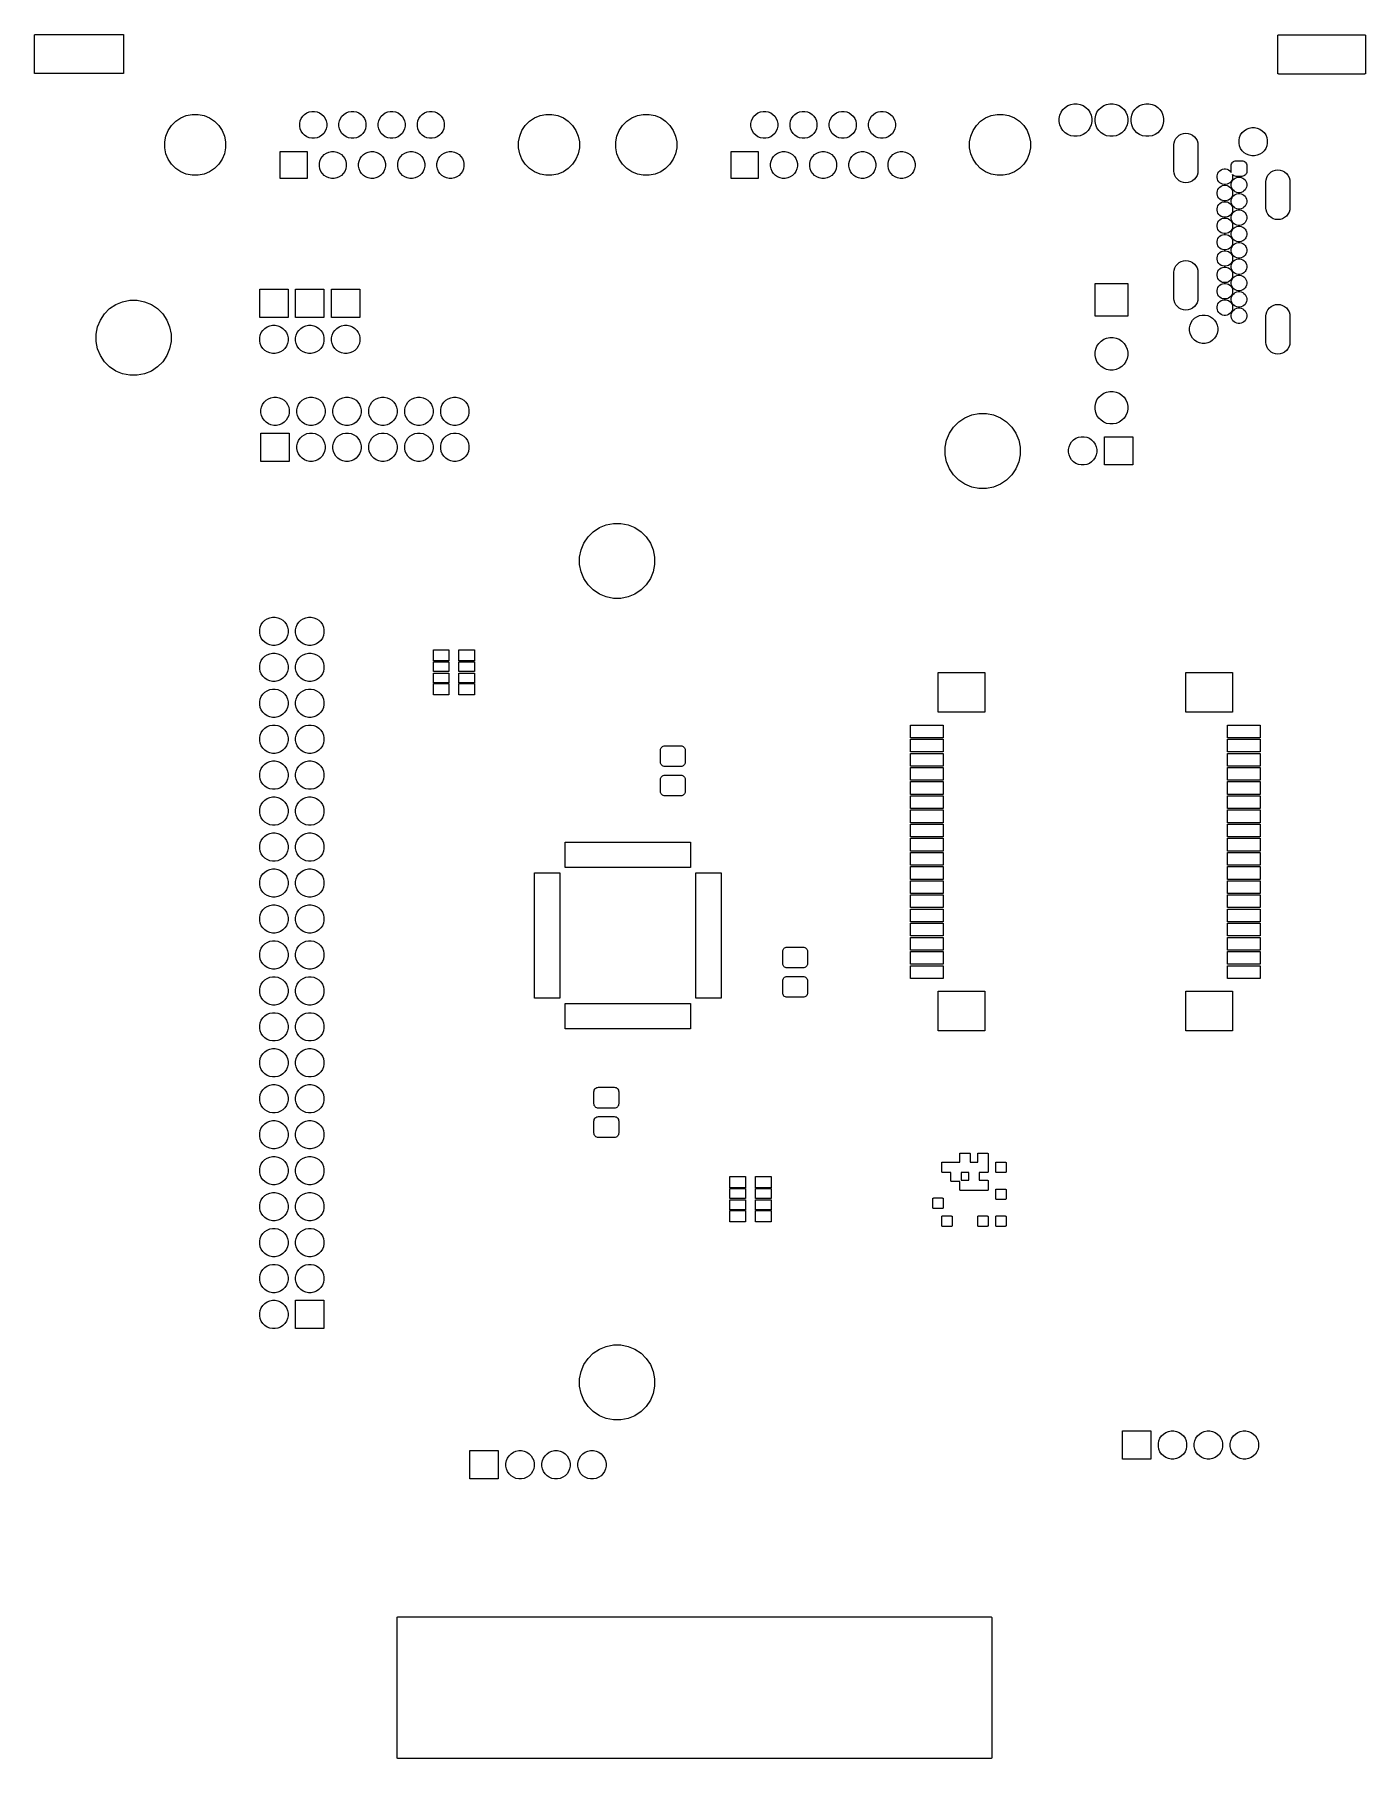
# Model space of a CAD drawing. Extents: x 49 to 143, y -159 to -38.
import ezdxf

# ---------------------------------------------------------------- set-up
doc = ezdxf.new("R2010")
doc.units = 0
doc.layers.add('BLACK', color=7, linetype='CONTINUOUS')

msp = doc.modelspace()

# ---------------------------------------------------------------- linework, layer by layer
at = {"layer": 'BLACK', "linetype": 'CONTINUOUS'}
for p, q in [((49.1244, -37.5659), (49.1249, -37.5613)), ((49.1244, -37.5662), (49.1244, -37.5659)), ((49.1244, -37.5663), (49.1244, -37.5662)), ((49.1244, -37.5666), (49.1244, -37.5663)), ((49.1244, -37.5663), (49.1244, -37.5663)), ((49.1244, -40.2336), (49.1244, -37.5666)), ((49.1249, -37.5613), (49.1254, -37.5565)), ((49.1254, -37.5565), (49.1255, -37.5564)), ((49.1255, -37.5562), (49.1269, -37.5517)), ((49.1255, -37.5564), (49.1255, -37.5562)), ((49.1269, -37.5517), (49.1283, -37.5472)), ((49.1283, -37.5472), (49.1284, -37.5471)), ((49.1284, -37.5469), (49.1307, -37.5428)), ((49.1284, -37.5471), (49.1284, -37.5469)), ((49.1307, -37.5428), (49.1329, -37.5386)), ((49.1329, -37.5386), (49.1331, -37.5385)), ((49.1331, -37.5384), (49.1361, -37.5348)), ((49.1331, -37.5385), (49.1331, -37.5384)), ((49.1361, -37.5348), (49.1392, -37.5311)), ((49.1392, -37.5311), (49.1393, -37.531)), ((49.1393, -37.531), (49.1394, -37.5309)), ((49.1394, -37.5309), (49.143, -37.528)), ((49.143, -37.528), (49.1467, -37.525)), ((49.1467, -37.525), (49.1469, -37.5249)), ((49.1469, -37.5249), (49.147, -37.5248)), ((49.147, -37.5248), (49.1511, -37.5226)), ((49.1511, -37.5226), (49.1553, -37.5204)), ((49.1553, -37.5204), (49.1555, -37.5203)), ((49.1555, -37.5203), (49.1557, -37.5202)), ((49.1557, -37.5202), (49.1601, -37.5189)), ((49.1601, -37.5189), (49.1647, -37.5176)), ((49.1647, -37.5176), (49.1649, -37.5175)), ((49.1649, -37.5175), (49.165, -37.5175)), ((49.165, -37.5175), (49.1697, -37.5171)), ((49.1697, -37.5171), (49.1744, -37.5166)), ((49.1744, -37.5166), (55.372, -37.5166)), ((55.372, -37.5166), (55.3723, -37.5166)), ((55.3723, -37.5166), (55.3723, -37.5166)), ((55.3723, -37.5166), (55.3724, -37.5166)), ((55.3724, -37.5166), (55.3727, -37.5166)), ((55.3727, -37.5166), (55.3773, -37.5171)), ((55.3773, -37.5171), (55.3821, -37.5176)), ((55.3821, -37.5176), (55.3822, -37.5177)), ((55.3822, -37.5177), (55.3824, -37.5177)), ((55.3824, -37.5177), (55.3869, -37.5191)), ((55.3869, -37.5191), (55.3914, -37.5205)), ((55.3914, -37.5205), (55.3915, -37.5206)), ((55.3915, -37.5206), (55.3917, -37.5206)), ((55.3917, -37.5206), (55.3958, -37.5229)), ((55.3958, -37.5229), (55.4, -37.5251)), ((55.4, -37.5251), (55.4001, -37.5253)), ((55.4001, -37.5253), (55.4002, -37.5253)), ((55.4002, -37.5253), (55.4038, -37.5283)), ((55.4038, -37.5283), (55.4075, -37.5314)), ((55.4075, -37.5314), (55.4076, -37.5315)), ((55.4076, -37.5315), (55.4077, -37.5316)), ((55.4077, -37.5316), (55.4106, -37.5352)), ((55.4106, -37.5352), (55.4136, -37.5389)), ((55.4136, -37.5389), (55.4137, -37.5391)), ((55.4137, -37.5391), (55.4138, -37.5392)), ((55.4138, -37.5392), (55.416, -37.5433)), ((55.416, -37.5433), (55.4182, -37.5475)), ((55.4182, -37.5475), (55.4183, -37.5477)), ((55.4183, -37.5477), (55.4184, -37.5479)), ((55.4184, -37.5479), (55.4197, -37.5523)), ((55.4197, -37.5523), (55.421, -37.5569)), ((55.421, -37.5569), (55.4211, -37.5571)), ((55.4211, -37.5571), (55.4211, -37.5572)), ((55.4211, -37.5572), (55.4215, -37.5619)), ((55.4215, -37.5619), (55.422, -37.5666)), ((55.422, -37.5666), (55.422, -40.2336)), ((136.983, -37.5913), (136.984, -37.5867)), ((136.983, -37.5916), (136.983, -37.5913)), ((136.983, -37.5917), (136.983, -37.5916)), ((136.983, -37.592), (136.983, -37.5917)), ((136.983, -37.5917), (136.983, -37.5917)), ((136.983, -40.259), (136.983, -37.592)), ((136.984, -37.5816), (136.986, -37.5771)), ((136.984, -37.5818), (136.984, -37.5816)), ((136.984, -37.5819), (136.984, -37.5818)), ((136.984, -37.5867), (136.984, -37.5819)), ((136.986, -37.5771), (136.987, -37.5726)), ((136.987, -37.5723), (136.989, -37.5682)), ((136.987, -37.5725), (136.987, -37.5723)), ((136.987, -37.5726), (136.987, -37.5725)), ((136.989, -37.5682), (136.992, -37.564)), ((136.992, -37.5638), (136.995, -37.5602)), ((136.992, -37.5639), (136.992, -37.5638)), ((136.992, -37.564), (136.992, -37.5639)), ((136.995, -37.5602), (136.998, -37.5565)), ((136.998, -37.5563), (137.002, -37.5534)), ((136.998, -37.5564), (136.998, -37.5563)), ((136.998, -37.5565), (136.998, -37.5564)), ((137.002, -37.5534), (137.005, -37.5504)), ((137.005, -37.5503), (137.006, -37.5502)), ((137.005, -37.5504), (137.005, -37.5503)), ((137.006, -37.5502), (137.01, -37.548)), ((137.01, -37.548), (137.014, -37.5458)), ((137.014, -37.5456), (137.019, -37.5443)), ((137.014, -37.5457), (137.014, -37.5456)), ((137.014, -37.5458), (137.014, -37.5457)), ((137.019, -37.5443), (137.023, -37.543)), ((137.023, -37.543), (137.023, -37.5429)), ((137.023, -37.5429), (137.024, -37.5429)), ((137.024, -37.5429), (137.028, -37.5425)), ((137.028, -37.5425), (137.033, -37.542)), ((137.033, -37.542), (143.129, -37.542)), ((143.129, -37.542), (143.129, -37.542)), ((143.129, -37.542), (143.129, -37.542)), ((143.129, -37.542), (143.13, -37.542)), ((143.129, -37.542), (143.129, -37.542)), ((143.13, -37.542), (143.134, -37.5425)), ((143.134, -37.5425), (143.139, -37.543)), ((143.139, -37.543), (143.139, -37.5431)), ((143.139, -37.5431), (143.139, -37.5431)), ((143.139, -37.5431), (143.144, -37.5445)), ((143.144, -37.5445), (143.148, -37.5459)), ((143.148, -37.5459), (143.149, -37.546)), ((143.149, -37.546), (143.149, -37.546)), ((143.149, -37.546), (143.153, -37.5483)), ((143.153, -37.5483), (143.157, -37.5505)), ((143.157, -37.5505), (143.157, -37.5507)), ((143.157, -37.5507), (143.157, -37.5507)), ((143.157, -37.5507), (143.161, -37.5537)), ((143.161, -37.5537), (143.164, -37.5568)), ((143.164, -37.5568), (143.165, -37.5569)), ((143.165, -37.5569), (143.165, -37.557)), ((143.165, -37.557), (143.168, -37.5606)), ((143.168, -37.5606), (143.171, -37.5643)), ((143.171, -37.5643), (143.171, -37.5645)), ((143.171, -37.5645), (143.171, -37.5646)), ((143.171, -37.5646), (143.173, -37.5687)), ((143.173, -37.5687), (143.175, -37.5729)), ((143.175, -37.5729), (143.175, -37.5731)), ((143.175, -37.5731), (143.175, -37.5733)), ((143.175, -37.5733), (143.177, -37.5777)), ((143.177, -37.5777), (143.178, -37.5823)), ((143.178, -37.5823), (143.178, -37.5825)), ((143.178, -37.5825), (143.178, -37.5826)), ((143.178, -37.5826), (143.179, -37.5873)), ((143.179, -37.5873), (143.179, -37.592)), ((143.179, -37.592), (143.179, -40.259)), ((49.1249, -40.2383), (49.1244, -40.2336)), ((49.1253, -40.243), (49.1249, -40.2383)), ((49.1253, -40.2431), (49.1253, -40.243)), ((49.1254, -40.2433), (49.1253, -40.2431)), ((49.1267, -40.2479), (49.1254, -40.2433)), ((49.128, -40.2523), (49.1267, -40.2479)), ((49.1281, -40.2525), (49.128, -40.2523)), ((49.1282, -40.2527), (49.1281, -40.2525)), ((49.1304, -40.2569), (49.1282, -40.2527)), ((49.1326, -40.261), (49.1304, -40.2569)), ((49.1327, -40.2611), (49.1326, -40.261)), ((49.1328, -40.2613), (49.1327, -40.2611)), ((49.1358, -40.265), (49.1328, -40.2613)), ((49.1387, -40.2686), (49.1358, -40.265)), ((49.1388, -40.2687), (49.1387, -40.2686)), ((49.1389, -40.2688), (49.1388, -40.2687)), ((49.1426, -40.2719), (49.1389, -40.2688)), ((49.1462, -40.2749), (49.1426, -40.2719)), ((49.1463, -40.2749), (49.1462, -40.2749)), ((49.1464, -40.2751), (49.1463, -40.2749)), ((49.1506, -40.2773), (49.1464, -40.2751)), ((49.1547, -40.2796), (49.1506, -40.2773)), ((49.1549, -40.2796), (49.1547, -40.2796)), ((49.155, -40.2797), (49.1549, -40.2796)), ((49.1595, -40.2811), (49.155, -40.2797)), ((49.164, -40.2825), (49.1595, -40.2811)), ((49.1642, -40.2825), (49.164, -40.2825)), ((49.1643, -40.2826), (49.1642, -40.2825)), ((49.1691, -40.2831), (49.1643, -40.2826)), ((49.1737, -40.2836), (49.1691, -40.2831)), ((49.174, -40.2836), (49.1737, -40.2836)), ((49.1741, -40.2836), (49.174, -40.2836)), ((49.1744, -40.2836), (49.1741, -40.2836)), ((49.1741, -40.2836), (49.1741, -40.2836)), ((55.372, -40.2836), (49.1744, -40.2836)), ((55.3767, -40.2831), (55.372, -40.2836)), ((55.3814, -40.2827), (55.3767, -40.2831)), ((55.3815, -40.2827), (55.3814, -40.2827)), ((55.3817, -40.2826), (55.3815, -40.2827)), ((55.3863, -40.2813), (55.3817, -40.2826)), ((55.3907, -40.28), (55.3863, -40.2813)), ((55.3909, -40.2799), (55.3907, -40.28)), ((55.3911, -40.2798), (55.3909, -40.2799)), ((55.3953, -40.2776), (55.3911, -40.2798)), ((55.3994, -40.2754), (55.3953, -40.2776)), ((55.3995, -40.2753), (55.3994, -40.2754)), ((55.3997, -40.2752), (55.3995, -40.2753)), ((55.4034, -40.2722), (55.3997, -40.2752)), ((55.407, -40.2693), (55.4034, -40.2722)), ((55.4071, -40.2692), (55.407, -40.2693)), ((55.4072, -40.2691), (55.4071, -40.2692)), ((55.4103, -40.2654), (55.4072, -40.2691)), ((55.4133, -40.2618), (55.4103, -40.2654)), ((55.4135, -40.2616), (55.4133, -40.2617)), ((55.4133, -40.2617), (55.4133, -40.2618)), ((55.4157, -40.2574), (55.4135, -40.2616)), ((55.418, -40.2533), (55.4157, -40.2574)), ((55.4181, -40.253), (55.418, -40.2531)), ((55.418, -40.2531), (55.418, -40.2533)), ((55.4195, -40.2485), (55.4181, -40.253)), ((55.4209, -40.244), (55.4195, -40.2485)), ((55.421, -40.2437), (55.4209, -40.2438)), ((55.4209, -40.2438), (55.4209, -40.244)), ((55.4215, -40.2389), (55.421, -40.2437)), ((55.422, -40.2343), (55.4215, -40.2389)), ((55.422, -40.2336), (55.422, -40.2339)), ((55.422, -40.2339), (55.422, -40.2339)), ((55.422, -40.2339), (55.422, -40.234)), ((55.422, -40.234), (55.422, -40.2343)), ((136.983, -40.2637), (136.983, -40.259)), ((136.984, -40.2684), (136.983, -40.2637)), ((136.984, -40.2685), (136.984, -40.2684)), ((136.984, -40.2687), (136.984, -40.2685)), ((136.985, -40.2733), (136.984, -40.2687)), ((136.987, -40.2777), (136.985, -40.2733)), ((136.987, -40.2779), (136.987, -40.2777)), ((136.987, -40.2781), (136.987, -40.2779)), ((136.989, -40.2823), (136.987, -40.2781)), ((136.991, -40.2864), (136.989, -40.2823)), ((136.991, -40.2865), (136.991, -40.2864)), ((136.991, -40.2867), (136.991, -40.2865)), ((136.994, -40.2904), (136.991, -40.2867)), ((136.997, -40.294), (136.994, -40.2904)), ((136.997, -40.2941), (136.997, -40.294)), ((136.998, -40.2942), (136.997, -40.2941)), ((137.001, -40.2973), (136.998, -40.2942)), ((137.005, -40.3003), (137.001, -40.2973)), ((137.005, -40.3005), (137.005, -40.3003)), ((137.005, -40.3003), (137.005, -40.3003)), ((137.009, -40.3027), (137.005, -40.3005)), ((137.013, -40.305), (137.009, -40.3027)), ((137.014, -40.3051), (137.013, -40.305)), ((137.013, -40.305), (137.013, -40.305)), ((137.018, -40.3065), (137.014, -40.3051)), ((137.023, -40.3079), (137.018, -40.3065)), ((137.023, -40.308), (137.023, -40.3079)), ((137.023, -40.3079), (137.023, -40.3079)), ((137.028, -40.3085), (137.023, -40.308)), ((137.032, -40.309), (137.028, -40.3085)), ((137.033, -40.309), (137.032, -40.309)), ((143.129, -40.309), (137.033, -40.309)), ((137.033, -40.309), (137.033, -40.309)), ((137.033, -40.309), (137.033, -40.309)), ((137.033, -40.309), (137.033, -40.309)), ((143.134, -40.3085), (143.129, -40.309)), ((143.138, -40.3081), (143.134, -40.3085)), ((143.139, -40.3081), (143.138, -40.3081)), ((143.143, -40.3067), (143.139, -40.308)), ((143.139, -40.308), (143.139, -40.3081)), ((143.148, -40.3054), (143.143, -40.3067)), ((143.152, -40.303), (143.148, -40.3052)), ((143.148, -40.3052), (143.148, -40.3053)), ((143.148, -40.3053), (143.148, -40.3054)), ((143.156, -40.3008), (143.152, -40.303)), ((143.157, -40.3007), (143.156, -40.3008)), ((143.16, -40.2976), (143.157, -40.3006)), ((143.157, -40.3006), (143.157, -40.3007)), ((143.164, -40.2947), (143.16, -40.2976)), ((143.167, -40.2908), (143.164, -40.2945)), ((143.164, -40.2945), (143.164, -40.2946)), ((143.164, -40.2946), (143.164, -40.2947)), ((143.17, -40.2872), (143.167, -40.2908)), ((143.173, -40.2828), (143.17, -40.287)), ((143.17, -40.287), (143.17, -40.2871)), ((143.17, -40.2871), (143.17, -40.2872)), ((143.175, -40.2787), (143.173, -40.2828)), ((143.176, -40.2739), (143.175, -40.2784)), ((143.175, -40.2784), (143.175, -40.2785)), ((143.175, -40.2785), (143.175, -40.2787)), ((143.178, -40.2694), (143.176, -40.2739)), ((143.179, -40.2597), (143.178, -40.2643)), ((143.178, -40.2643), (143.178, -40.2691)), ((143.178, -40.2691), (143.178, -40.2692)), ((143.178, -40.2692), (143.178, -40.2694)), ((143.179, -40.259), (143.179, -40.2593)), ((143.179, -40.2593), (143.179, -40.2593)), ((143.179, -40.2593), (143.179, -40.2594)), ((143.179, -40.2594), (143.179, -40.2597)), ((121.949, -42.6677), (122.137, -42.5419)), ((122.137, -42.5419), (122.347, -42.4552)), ((122.347, -42.4552), (122.569, -42.411)), ((122.569, -42.411), (122.795, -42.411)), ((122.795, -42.411), (123.017, -42.4552)), ((123.017, -42.4552), (123.227, -42.5419)), ((123.227, -42.5419), (123.415, -42.6677)), ((124.489, -42.6677), (124.677, -42.5419)), ((124.677, -42.5419), (124.887, -42.4552)), ((124.887, -42.4552), (125.109, -42.411)), ((125.109, -42.411), (125.335, -42.411)), ((125.335, -42.411), (125.557, -42.4552)), ((125.557, -42.4552), (125.767, -42.5419)), ((125.767, -42.5419), (125.955, -42.6677)), ((127.029, -42.6677), (127.217, -42.5419)), ((127.217, -42.5419), (127.427, -42.4552)), ((127.427, -42.4552), (127.649, -42.411)), ((127.649, -42.411), (127.875, -42.411)), ((127.875, -42.411), (128.097, -42.4552)), ((128.097, -42.4552), (128.307, -42.5419)), ((128.307, -42.5419), (128.495, -42.6677)), ((58.807, -43.9455), (59.1065, -43.646)), ((59.1065, -43.646), (59.4586, -43.4107)), ((59.4586, -43.4107), (59.8499, -43.2486)), ((59.8499, -43.2486), (60.2652, -43.166)), ((60.2652, -43.166), (60.6888, -43.166)), ((60.6888, -43.166), (61.1041, -43.2486)), ((61.1041, -43.2486), (61.4954, -43.4107)), ((61.4954, -43.4107), (61.8475, -43.646)), ((61.8475, -43.646), (62.147, -43.9455)), ((67.872, -43.8024), (67.9085, -43.6189)), ((67.872, -43.9896), (67.872, -43.8024)), ((67.9085, -43.6189), (67.9801, -43.446)), ((67.9801, -43.446), (68.0841, -43.2904)), ((68.0841, -43.2904), (68.2164, -43.1581)), ((68.2164, -43.1581), (68.372, -43.0541)), ((68.372, -43.0541), (68.5449, -42.9825)), ((68.5449, -42.9825), (68.7284, -42.946)), ((68.7284, -42.946), (68.9156, -42.946)), ((68.9156, -42.946), (69.0991, -42.9825)), ((69.0991, -42.9825), (69.272, -43.0541)), ((69.272, -43.0541), (69.4276, -43.1581)), ((69.4276, -43.1581), (69.5599, -43.2904)), ((69.5599, -43.2904), (69.6639, -43.446)), ((69.6639, -43.446), (69.7355, -43.6189)), ((69.7355, -43.6189), (69.772, -43.8024)), ((69.772, -43.8024), (69.772, -43.9896)), ((70.642, -43.8024), (70.6785, -43.6189)), ((70.642, -43.9896), (70.642, -43.8024)), ((70.6785, -43.6189), (70.7501, -43.446)), ((70.7501, -43.446), (70.8541, -43.2904)), ((70.8541, -43.2904), (70.9864, -43.1581)), ((70.9864, -43.1581), (71.142, -43.0541)), ((71.142, -43.0541), (71.3149, -42.9825)), ((71.3149, -42.9825), (71.4984, -42.946)), ((71.4984, -42.946), (71.6856, -42.946)), ((71.6856, -42.946), (71.8691, -42.9825)), ((71.8691, -42.9825), (72.042, -43.0541)), ((72.042, -43.0541), (72.1976, -43.1581)), ((72.1976, -43.1581), (72.3299, -43.2904)), ((72.3299, -43.2904), (72.4339, -43.446)), ((72.4339, -43.446), (72.5055, -43.6189)), ((72.5055, -43.6189), (72.542, -43.8024)), ((72.542, -43.8024), (72.542, -43.9896)), ((73.412, -43.8024), (73.4485, -43.6189)), ((73.412, -43.9896), (73.412, -43.8024)), ((73.4485, -43.6189), (73.5201, -43.446)), ((73.5201, -43.446), (73.6241, -43.2904)), ((73.6241, -43.2904), (73.7564, -43.1581)), ((73.7564, -43.1581), (73.912, -43.0541)), ((73.912, -43.0541), (74.0849, -42.9825)), ((74.0849, -42.9825), (74.2684, -42.946)), ((74.2684, -42.946), (74.4556, -42.946)), ((74.4556, -42.946), (74.6391, -42.9825)), ((74.6391, -42.9825), (74.812, -43.0541)), ((74.812, -43.0541), (74.9676, -43.1581)), ((74.9676, -43.1581), (75.0999, -43.2904)), ((75.0999, -43.2904), (75.2039, -43.446)), ((75.2039, -43.446), (75.2755, -43.6189)), ((75.2755, -43.6189), (75.312, -43.8024)), ((75.312, -43.8024), (75.312, -43.9896)), ((76.182, -43.8024), (76.2185, -43.6189)), ((76.182, -43.9896), (76.182, -43.8024)), ((76.2185, -43.6189), (76.2901, -43.446)), ((76.2901, -43.446), (76.3941, -43.2904)), ((76.3941, -43.2904), (76.5264, -43.1581)), ((76.5264, -43.1581), (76.682, -43.0541)), ((76.682, -43.0541), (76.8549, -42.9825)), ((76.8549, -42.9825), (77.0384, -42.946)), ((77.0384, -42.946), (77.2256, -42.946)), ((77.2256, -42.946), (77.4091, -42.9825)), ((77.4091, -42.9825), (77.582, -43.0541)), ((77.582, -43.0541), (77.7376, -43.1581)), ((77.7376, -43.1581), (77.8699, -43.2904)), ((77.8699, -43.2904), (77.9739, -43.446)), ((77.9739, -43.446), (78.0455, -43.6189)), ((78.0455, -43.6189), (78.082, -43.8024)), ((78.082, -43.8024), (78.082, -43.9896)), ((83.807, -43.9455), (84.1065, -43.646)), ((84.1065, -43.646), (84.4586, -43.4107)), ((84.4586, -43.4107), (84.8499, -43.2486)), ((84.8499, -43.2486), (85.2652, -43.166)), ((85.2652, -43.166), (85.6888, -43.166)), ((85.6888, -43.166), (86.1041, -43.2486)), ((86.1041, -43.2486), (86.4954, -43.4107)), ((86.4954, -43.4107), (86.8475, -43.646)), ((86.8475, -43.646), (87.147, -43.9455)), ((90.684, -43.9455), (90.9835, -43.646)), ((90.9835, -43.646), (91.3356, -43.4107)), ((91.3356, -43.4107), (91.7269, -43.2486)), ((91.7269, -43.2486), (92.1422, -43.166)), ((92.1422, -43.166), (92.5658, -43.166)), ((92.5658, -43.166), (92.9811, -43.2486)), ((92.9811, -43.2486), (93.3724, -43.4107)), ((93.3724, -43.4107), (93.7245, -43.646)), ((93.7245, -43.646), (94.024, -43.9455)), ((99.749, -43.8024), (99.7855, -43.6189)), ((99.749, -43.9896), (99.749, -43.8024)), ((99.7855, -43.6189), (99.8571, -43.446)), ((99.8571, -43.446), (99.9611, -43.2904)), ((99.9611, -43.2904), (100.093, -43.1581)), ((100.093, -43.1581), (100.249, -43.0541)), ((100.249, -43.0541), (100.422, -42.9825)), ((100.422, -42.9825), (100.605, -42.946)), ((100.605, -42.946), (100.793, -42.946)), ((100.793, -42.946), (100.976, -42.9825)), ((100.976, -42.9825), (101.149, -43.0541)), ((101.149, -43.0541), (101.305, -43.1581)), ((101.305, -43.1581), (101.437, -43.2904)), ((101.437, -43.2904), (101.541, -43.446)), ((101.541, -43.446), (101.612, -43.6189)), ((101.612, -43.6189), (101.649, -43.8024)), ((101.649, -43.8024), (101.649, -43.9896)), ((102.519, -43.8024), (102.556, -43.6189)), ((102.519, -43.9896), (102.519, -43.8024)), ((102.556, -43.6189), (102.627, -43.446)), ((102.627, -43.446), (102.731, -43.2904)), ((102.731, -43.2904), (102.863, -43.1581)), ((102.863, -43.1581), (103.019, -43.0541)), ((103.019, -43.0541), (103.192, -42.9825)), ((103.192, -42.9825), (103.375, -42.946)), ((103.375, -42.946), (103.563, -42.946)), ((103.563, -42.946), (103.746, -42.9825)), ((103.746, -42.9825), (103.919, -43.0541)), ((103.919, -43.0541), (104.075, -43.1581)), ((104.075, -43.1581), (104.207, -43.2904)), ((104.207, -43.2904), (104.311, -43.446)), ((104.311, -43.446), (104.382, -43.6189)), ((104.382, -43.6189), (104.419, -43.8024)), ((104.419, -43.8024), (104.419, -43.9896)), ((105.289, -43.8024), (105.326, -43.6189)), ((105.289, -43.9896), (105.289, -43.8024)), ((105.326, -43.6189), (105.397, -43.446)), ((105.397, -43.446), (105.501, -43.2904)), ((105.501, -43.2904), (105.633, -43.1581)), ((105.633, -43.1581), (105.789, -43.0541)), ((105.789, -43.0541), (105.962, -42.9825)), ((105.962, -42.9825), (106.145, -42.946)), ((106.145, -42.946), (106.333, -42.946)), ((106.333, -42.946), (106.516, -42.9825)), ((106.516, -42.9825), (106.689, -43.0541)), ((106.689, -43.0541), (106.845, -43.1581)), ((106.845, -43.1581), (106.977, -43.2904)), ((106.977, -43.2904), (107.081, -43.446)), ((107.081, -43.446), (107.152, -43.6189)), ((107.152, -43.6189), (107.189, -43.8024)), ((107.189, -43.8024), (107.189, -43.9896)), ((108.059, -43.8024), (108.096, -43.6189)), ((108.059, -43.9896), (108.059, -43.8024)), ((108.096, -43.6189), (108.167, -43.446)), ((108.167, -43.446), (108.271, -43.2904)), ((108.271, -43.2904), (108.403, -43.1581)), ((108.403, -43.1581), (108.559, -43.0541)), ((108.559, -43.0541), (108.732, -42.9825)), ((108.732, -42.9825), (108.915, -42.946)), ((108.915, -42.946), (109.103, -42.946)), ((109.103, -42.946), (109.286, -42.9825)), ((109.286, -42.9825), (109.459, -43.0541)), ((109.459, -43.0541), (109.615, -43.1581)), ((109.615, -43.1581), (109.747, -43.2904)), ((109.747, -43.2904), (109.851, -43.446)), ((109.851, -43.446), (109.922, -43.6189)), ((109.922, -43.6189), (109.959, -43.8024)), ((109.959, -43.8024), (109.959, -43.9896)), ((115.684, -43.9455), (115.983, -43.646)), ((115.983, -43.646), (116.336, -43.4107)), ((116.336, -43.4107), (116.727, -43.2486)), ((116.727, -43.2486), (117.142, -43.166)), ((117.142, -43.166), (117.566, -43.166)), ((117.566, -43.166), (117.981, -43.2486)), ((117.981, -43.2486), (118.372, -43.4107)), ((118.372, -43.4107), (118.725, -43.646)), ((118.725, -43.646), (119.024, -43.9455)), ((121.532, -43.4477), (121.576, -43.2256)), ((121.532, -43.6743), (121.532, -43.4477)), ((121.576, -43.8964), (121.532, -43.6743)), ((121.576, -43.2256), (121.663, -43.0163)), ((121.663, -43.0163), (121.789, -42.8279)), ((121.789, -42.8279), (121.949, -42.6677)), ((123.415, -42.6677), (123.575, -42.8279)), ((123.575, -42.8279), (123.701, -43.0163)), ((123.701, -43.0163), (123.788, -43.2256)), ((123.788, -43.2256), (123.832, -43.4477)), ((123.832, -43.6743), (123.788, -43.8964)), ((123.832, -43.4477), (123.832, -43.6743)), ((124.072, -43.4477), (124.116, -43.2256)), ((124.072, -43.6743), (124.072, -43.4477)), ((124.116, -43.8964), (124.072, -43.6743)), ((124.116, -43.2256), (124.203, -43.0163)), ((124.203, -43.0163), (124.329, -42.8279)), ((124.329, -42.8279), (124.489, -42.6677)), ((125.955, -42.6677), (126.115, -42.8279)), ((126.115, -42.8279), (126.241, -43.0163)), ((126.241, -43.0163), (126.328, -43.2256)), ((126.328, -43.2256), (126.372, -43.4477)), ((126.372, -43.6743), (126.328, -43.8964)), ((126.372, -43.4477), (126.372, -43.6743)), ((126.612, -43.4477), (126.656, -43.2256)), ((126.612, -43.6743), (126.612, -43.4477)), ((126.656, -43.8964), (126.612, -43.6743)), ((126.656, -43.2256), (126.743, -43.0163)), ((126.743, -43.0163), (126.869, -42.8279)), ((126.869, -42.8279), (127.029, -42.6677)), ((128.495, -42.6677), (128.655, -42.8279)), ((128.655, -42.8279), (128.781, -43.0163)), ((128.781, -43.0163), (128.868, -43.2256)), ((128.868, -43.2256), (128.912, -43.4477)), ((128.912, -43.6743), (128.868, -43.8964)), ((128.912, -43.4477), (128.912, -43.6743)), ((58.327, -45.1042), (58.4096, -44.6889)), ((58.4096, -44.6889), (58.5717, -44.2976)), ((58.5717, -44.2976), (58.807, -43.9455)), ((62.147, -43.9455), (62.3823, -44.2976)), ((62.3823, -44.2976), (62.5444, -44.6889)), ((62.5444, -44.6889), (62.627, -45.1042)), ((67.9085, -44.1731), (67.872, -43.9896)), ((67.9801, -44.346), (67.9085, -44.1731)), ((68.0841, -44.5016), (67.9801, -44.346)), ((68.2164, -44.6339), (68.0841, -44.5016)), ((68.372, -44.7379), (68.2164, -44.6339)), ((68.5449, -44.8095), (68.372, -44.7379)), ((68.7284, -44.846), (68.5449, -44.8095)), ((68.9156, -44.846), (68.7284, -44.846)), ((69.0991, -44.8095), (68.9156, -44.846)), ((69.272, -44.7379), (69.0991, -44.8095)), ((69.4276, -44.6339), (69.272, -44.7379)), ((69.5599, -44.5016), (69.4276, -44.6339)), ((69.6639, -44.346), (69.5599, -44.5016)), ((69.7355, -44.1731), (69.6639, -44.346)), ((69.772, -43.9896), (69.7355, -44.1731)), ((70.6785, -44.1731), (70.642, -43.9896)), ((70.7501, -44.346), (70.6785, -44.1731)), ((70.8541, -44.5016), (70.7501, -44.346)), ((70.9864, -44.6339), (70.8541, -44.5016)), ((71.142, -44.7379), (70.9864, -44.6339)), ((71.3149, -44.8095), (71.142, -44.7379)), ((71.4984, -44.846), (71.3149, -44.8095)), ((71.6856, -44.846), (71.4984, -44.846)), ((71.8691, -44.8095), (71.6856, -44.846)), ((72.042, -44.7379), (71.8691, -44.8095)), ((72.1976, -44.6339), (72.042, -44.7379)), ((72.3299, -44.5016), (72.1976, -44.6339)), ((72.4339, -44.346), (72.3299, -44.5016)), ((72.5055, -44.1731), (72.4339, -44.346)), ((72.542, -43.9896), (72.5055, -44.1731)), ((73.4485, -44.1731), (73.412, -43.9896)), ((73.5201, -44.346), (73.4485, -44.1731)), ((73.6241, -44.5016), (73.5201, -44.346)), ((73.7564, -44.6339), (73.6241, -44.5016)), ((73.912, -44.7379), (73.7564, -44.6339)), ((74.0849, -44.8095), (73.912, -44.7379)), ((74.2684, -44.846), (74.0849, -44.8095)), ((74.4556, -44.846), (74.2684, -44.846)), ((74.6391, -44.8095), (74.4556, -44.846)), ((74.812, -44.7379), (74.6391, -44.8095)), ((74.9676, -44.6339), (74.812, -44.7379)), ((75.0999, -44.5016), (74.9676, -44.6339)), ((75.2039, -44.346), (75.0999, -44.5016)), ((75.2755, -44.1731), (75.2039, -44.346)), ((75.312, -43.9896), (75.2755, -44.1731)), ((76.2185, -44.1731), (76.182, -43.9896)), ((76.2901, -44.346), (76.2185, -44.1731)), ((76.3941, -44.5016), (76.2901, -44.346)), ((76.5264, -44.6339), (76.3941, -44.5016)), ((76.682, -44.7379), (76.5264, -44.6339)), ((76.8549, -44.8095), (76.682, -44.7379)), ((77.0384, -44.846), (76.8549, -44.8095)), ((77.2256, -44.846), (77.0384, -44.846)), ((77.4091, -44.8095), (77.2256, -44.846)), ((77.582, -44.7379), (77.4091, -44.8095)), ((77.7376, -44.6339), (77.582, -44.7379)), ((77.8699, -44.5016), (77.7376, -44.6339)), ((77.9739, -44.346), (77.8699, -44.5016)), ((78.0455, -44.1731), (77.9739, -44.346)), ((78.082, -43.9896), (78.0455, -44.1731)), ((83.327, -45.1042), (83.4096, -44.6889)), ((83.4096, -44.6889), (83.5717, -44.2976)), ((83.5717, -44.2976), (83.807, -43.9455)), ((87.147, -43.9455), (87.3823, -44.2976)), ((87.3823, -44.2976), (87.5444, -44.6889)), ((87.5444, -44.6889), (87.627, -45.1042)), ((90.204, -45.1042), (90.2866, -44.6889)), ((90.2866, -44.6889), (90.4487, -44.2976)), ((90.4487, -44.2976), (90.684, -43.9455)), ((94.024, -43.9455), (94.2593, -44.2976)), ((94.2593, -44.2976), (94.4214, -44.6889)), ((94.4214, -44.6889), (94.504, -45.1042)), ((99.7855, -44.1731), (99.749, -43.9896)), ((99.8571, -44.346), (99.7855, -44.1731)), ((99.9611, -44.5016), (99.8571, -44.346)), ((100.093, -44.6339), (99.9611, -44.5016)), ((100.249, -44.7379), (100.093, -44.6339)), ((100.422, -44.8095), (100.249, -44.7379)), ((100.605, -44.846), (100.422, -44.8095)), ((100.793, -44.846), (100.605, -44.846)), ((100.976, -44.8095), (100.793, -44.846)), ((101.149, -44.7379), (100.976, -44.8095)), ((101.305, -44.6339), (101.149, -44.7379)), ((101.437, -44.5016), (101.305, -44.6339)), ((101.541, -44.346), (101.437, -44.5016)), ((101.612, -44.1731), (101.541, -44.346)), ((101.649, -43.9896), (101.612, -44.1731)), ((102.556, -44.1731), (102.519, -43.9896)), ((102.627, -44.346), (102.556, -44.1731)), ((102.731, -44.5016), (102.627, -44.346)), ((102.863, -44.6339), (102.731, -44.5016)), ((103.019, -44.7379), (102.863, -44.6339)), ((103.192, -44.8095), (103.019, -44.7379)), ((103.375, -44.846), (103.192, -44.8095)), ((103.563, -44.846), (103.375, -44.846)), ((103.746, -44.8095), (103.563, -44.846)), ((103.919, -44.7379), (103.746, -44.8095)), ((104.075, -44.6339), (103.919, -44.7379)), ((104.207, -44.5016), (104.075, -44.6339)), ((104.311, -44.346), (104.207, -44.5016)), ((104.382, -44.1731), (104.311, -44.346)), ((104.419, -43.9896), (104.382, -44.1731)), ((105.326, -44.1731), (105.289, -43.9896)), ((105.397, -44.346), (105.326, -44.1731)), ((105.501, -44.5016), (105.397, -44.346)), ((105.633, -44.6339), (105.501, -44.5016)), ((105.789, -44.7379), (105.633, -44.6339)), ((105.962, -44.8095), (105.789, -44.7379)), ((106.145, -44.846), (105.962, -44.8095)), ((106.333, -44.846), (106.145, -44.846)), ((106.516, -44.8095), (106.333, -44.846)), ((106.689, -44.7379), (106.516, -44.8095)), ((106.845, -44.6339), (106.689, -44.7379)), ((106.977, -44.5016), (106.845, -44.6339)), ((107.081, -44.346), (106.977, -44.5016)), ((107.152, -44.1731), (107.081, -44.346)), ((107.189, -43.9896), (107.152, -44.1731)), ((108.096, -44.1731), (108.059, -43.9896)), ((108.167, -44.346), (108.096, -44.1731)), ((108.271, -44.5016), (108.167, -44.346)), ((108.403, -44.6339), (108.271, -44.5016)), ((108.559, -44.7379), (108.403, -44.6339)), ((108.732, -44.8095), (108.559, -44.7379)), ((108.915, -44.846), (108.732, -44.8095)), ((109.103, -44.846), (108.915, -44.846)), ((109.286, -44.8095), (109.103, -44.846)), ((109.459, -44.7379), (109.286, -44.8095)), ((109.615, -44.6339), (109.459, -44.7379)), ((109.747, -44.5016), (109.615, -44.6339)), ((109.851, -44.346), (109.747, -44.5016)), ((109.922, -44.1731), (109.851, -44.346)), ((109.959, -43.9896), (109.922, -44.1731)), ((115.204, -45.1042), (115.287, -44.6889)), ((115.287, -44.6889), (115.449, -44.2976)), ((115.449, -44.2976), (115.684, -43.9455)), ((119.024, -43.9455), (119.259, -44.2976)), ((119.259, -44.2976), (119.421, -44.6889)), ((119.421, -44.6889), (119.504, -45.1042)), ((121.663, -44.1057), (121.576, -43.8964)), ((121.789, -44.2941), (121.663, -44.1057)), ((121.949, -44.4543), (121.789, -44.2941)), ((122.137, -44.5801), (121.949, -44.4543)), ((122.347, -44.6668), (122.137, -44.5801)), ((122.569, -44.711), (122.347, -44.6668)), ((122.795, -44.711), (122.569, -44.711)), ((123.017, -44.6668), (122.795, -44.711)), ((123.227, -44.5801), (123.017, -44.6668)), ((123.415, -44.4543), (123.227, -44.5801)), ((123.575, -44.2941), (123.415, -44.4543)), ((123.701, -44.1057), (123.575, -44.2941)), ((123.788, -43.8964), (123.701, -44.1057)), ((124.203, -44.1057), (124.116, -43.8964)), ((124.329, -44.2941), (124.203, -44.1057)), ((124.489, -44.4543), (124.329, -44.2941)), ((124.677, -44.5801), (124.489, -44.4543)), ((124.887, -44.6668), (124.677, -44.5801)), ((125.109, -44.711), (124.887, -44.6668)), ((125.335, -44.711), (125.109, -44.711)), ((125.557, -44.6668), (125.335, -44.711)), ((125.767, -44.5801), (125.557, -44.6668)), ((125.955, -44.4543), (125.767, -44.5801)), ((126.115, -44.2941), (125.955, -44.4543)), ((126.241, -44.1057), (126.115, -44.2941)), ((126.328, -43.8964), (126.241, -44.1057)), ((126.743, -44.1057), (126.656, -43.8964)), ((126.869, -44.2941), (126.743, -44.1057)), ((127.029, -44.4543), (126.869, -44.2941)), ((127.217, -44.5801), (127.029, -44.4543)), ((127.427, -44.6668), (127.217, -44.5801)), ((127.649, -44.711), (127.427, -44.6668)), ((127.875, -44.711), (127.649, -44.711)), ((128.097, -44.6668), (127.875, -44.711)), ((128.307, -44.5801), (128.097, -44.6668)), ((128.495, -44.4543), (128.307, -44.5801)), ((128.655, -44.2941), (128.495, -44.4543)), ((128.781, -44.1057), (128.655, -44.2941)), ((128.868, -43.8964), (128.781, -44.1057)), ((129.651, -45.1734), (129.7, -45.0131)), ((129.7, -45.0131), (129.779, -44.8655)), ((129.779, -44.8655), (129.885, -44.7361)), ((129.885, -44.7361), (130.014, -44.6298)), ((130.014, -44.6298), (130.162, -44.5509)), ((130.162, -44.5509), (130.322, -44.5023)), ((130.322, -44.5023), (130.489, -44.4859)), ((130.489, -44.4859), (130.656, -44.5023)), ((130.656, -44.5023), (130.816, -44.5509)), ((130.816, -44.5509), (130.964, -44.6298)), ((130.964, -44.6298), (131.093, -44.7361)), ((131.093, -44.7361), (131.199, -44.8655)), ((131.199, -44.8655), (131.278, -45.0131)), ((131.278, -45.0131), (131.327, -45.1734)), ((134.239, -44.9915), (134.277, -44.7983)), ((134.239, -45.1885), (134.239, -44.9915)), ((134.277, -44.7983), (134.353, -44.6163)), ((134.353, -44.6163), (134.462, -44.4525)), ((134.462, -44.4525), (134.602, -44.3132)), ((134.602, -44.3132), (134.765, -44.2038)), ((134.765, -44.2038), (134.947, -44.1284)), ((134.947, -44.1284), (135.141, -44.09)), ((135.141, -44.09), (135.337, -44.09)), ((135.337, -44.09), (135.531, -44.1284)), ((135.531, -44.1284), (135.713, -44.2038)), ((135.713, -44.2038), (135.876, -44.3132)), ((135.876, -44.3132), (136.016, -44.4525)), ((136.016, -44.4525), (136.125, -44.6163)), ((136.125, -44.6163), (136.201, -44.7983)), ((136.201, -44.7983), (136.239, -44.9915)), ((136.239, -44.9915), (136.239, -45.1885)), ((58.327, -45.5278), (58.327, -45.1042)), ((58.4096, -45.9431), (58.327, -45.5278)), ((58.5717, -46.3344), (58.4096, -45.9431)), ((62.5444, -45.9431), (62.3823, -46.3344)), ((62.627, -45.5278), (62.5444, -45.9431)), ((62.627, -45.1042), (62.627, -45.5278)), ((66.487, -47.686), (66.487, -45.786)), ((66.487, -45.786), (68.387, -45.786)), ((68.387, -45.786), (68.387, -47.686)), ((69.3651, -46.286), (69.4691, -46.1304)), ((69.4691, -46.1304), (69.6014, -45.9981)), ((69.6014, -45.9981), (69.757, -45.8941)), ((69.757, -45.8941), (69.9299, -45.8225)), ((69.9299, -45.8225), (70.1134, -45.786)), ((70.1134, -45.786), (70.3006, -45.786)), ((70.3006, -45.786), (70.4841, -45.8225)), ((70.4841, -45.8225), (70.657, -45.8941)), ((70.657, -45.8941), (70.8126, -45.9981)), ((70.8126, -45.9981), (70.9449, -46.1304)), ((70.9449, -46.1304), (71.0489, -46.286)), ((72.1351, -46.286), (72.2391, -46.1304)), ((72.2391, -46.1304), (72.3714, -45.9981)), ((72.3714, -45.9981), (72.527, -45.8941)), ((72.527, -45.8941), (72.6999, -45.8225)), ((72.6999, -45.8225), (72.8834, -45.786)), ((72.8834, -45.786), (73.0706, -45.786)), ((73.0706, -45.786), (73.2541, -45.8225)), ((73.2541, -45.8225), (73.427, -45.8941)), ((73.427, -45.8941), (73.5826, -45.9981)), ((73.5826, -45.9981), (73.7149, -46.1304)), ((73.7149, -46.1304), (73.8189, -46.286)), ((74.9051, -46.286), (75.0091, -46.1304)), ((75.0091, -46.1304), (75.1414, -45.9981)), ((75.1414, -45.9981), (75.297, -45.8941)), ((75.297, -45.8941), (75.4699, -45.8225)), ((75.4699, -45.8225), (75.6534, -45.786)), ((75.6534, -45.786), (75.8406, -45.786)), ((75.8406, -45.786), (76.0241, -45.8225)), ((76.0241, -45.8225), (76.197, -45.8941)), ((76.197, -45.8941), (76.3526, -45.9981)), ((76.3526, -45.9981), (76.4849, -46.1304)), ((76.4849, -46.1304), (76.5889, -46.286)), ((77.6751, -46.286), (77.7791, -46.1304)), ((77.7791, -46.1304), (77.9114, -45.9981)), ((77.9114, -45.9981), (78.067, -45.8941)), ((78.067, -45.8941), (78.2399, -45.8225)), ((78.2399, -45.8225), (78.4234, -45.786)), ((78.4234, -45.786), (78.6106, -45.786)), ((78.6106, -45.786), (78.7941, -45.8225)), ((78.7941, -45.8225), (78.967, -45.8941)), ((78.967, -45.8941), (79.1226, -45.9981)), ((79.1226, -45.9981), (79.2549, -46.1304)), ((79.2549, -46.1304), (79.3589, -46.286)), ((83.327, -45.5278), (83.327, -45.1042)), ((83.4096, -45.9431), (83.327, -45.5278)), ((83.5717, -46.3344), (83.4096, -45.9431)), ((87.5444, -45.9431), (87.3823, -46.3344)), ((87.627, -45.5278), (87.5444, -45.9431)), ((87.627, -45.1042), (87.627, -45.5278)), ((90.204, -45.5278), (90.204, -45.1042)), ((90.2866, -45.9431), (90.204, -45.5278)), ((90.4487, -46.3344), (90.2866, -45.9431)), ((94.4214, -45.9431), (94.2593, -46.3344)), ((94.504, -45.5278), (94.4214, -45.9431)), ((94.504, -45.1042), (94.504, -45.5278)), ((98.364, -47.686), (98.364, -45.786)), ((98.364, -45.786), (100.264, -45.786)), ((100.264, -45.786), (100.264, -47.686)), ((101.242, -46.286), (101.346, -46.1304)), ((101.346, -46.1304), (101.478, -45.9981)), ((101.478, -45.9981), (101.634, -45.8941)), ((101.634, -45.8941), (101.807, -45.8225)), ((101.807, -45.8225), (101.99, -45.786)), ((101.99, -45.786), (102.178, -45.786)), ((102.178, -45.786), (102.361, -45.8225)), ((102.361, -45.8225), (102.534, -45.8941)), ((102.534, -45.8941), (102.69, -45.9981)), ((102.69, -45.9981), (102.822, -46.1304)), ((102.822, -46.1304), (102.926, -46.286)), ((104.012, -46.286), (104.116, -46.1304)), ((104.116, -46.1304), (104.248, -45.9981)), ((104.248, -45.9981), (104.404, -45.8941)), ((104.404, -45.8941), (104.577, -45.8225)), ((104.577, -45.8225), (104.76, -45.786)), ((104.76, -45.786), (104.948, -45.786)), ((104.948, -45.786), (105.131, -45.8225)), ((105.131, -45.8225), (105.304, -45.8941)), ((105.304, -45.8941), (105.46, -45.9981)), ((105.46, -45.9981), (105.592, -46.1304)), ((105.592, -46.1304), (105.696, -46.286)), ((106.782, -46.286), (106.886, -46.1304)), ((106.886, -46.1304), (107.018, -45.9981)), ((107.018, -45.9981), (107.174, -45.8941)), ((107.174, -45.8941), (107.347, -45.8225)), ((107.347, -45.8225), (107.53, -45.786)), ((107.53, -45.786), (107.718, -45.786)), ((107.718, -45.786), (107.901, -45.8225)), ((107.901, -45.8225), (108.074, -45.8941)), ((108.074, -45.8941), (108.23, -45.9981)), ((108.23, -45.9981), (108.362, -46.1304)), ((108.362, -46.1304), (108.466, -46.286)), ((109.552, -46.286), (109.656, -46.1304)), ((109.656, -46.1304), (109.788, -45.9981)), ((109.788, -45.9981), (109.944, -45.8941)), ((109.944, -45.8941), (110.117, -45.8225)), ((110.117, -45.8225), (110.3, -45.786)), ((110.3, -45.786), (110.488, -45.786)), ((110.488, -45.786), (110.671, -45.8225)), ((110.671, -45.8225), (110.844, -45.8941)), ((110.844, -45.8941), (111, -45.9981)), ((111, -45.9981), (111.132, -46.1304)), ((111.132, -46.1304), (111.236, -46.286)), ((115.204, -45.5278), (115.204, -45.1042)), ((115.287, -45.9431), (115.204, -45.5278)), ((115.449, -46.3344), (115.287, -45.9431)), ((119.421, -45.9431), (119.259, -46.3344)), ((119.504, -45.5278), (119.421, -45.9431)), ((119.504, -45.1042), (119.504, -45.5278)), ((129.639, -45.2983), (129.651, -45.1734)), ((129.639, -47.1817), (129.639, -45.2983)), ((131.327, -45.1734), (131.339, -45.2983)), ((131.339, -45.2983), (131.339, -47.1817)), ((134.277, -45.3817), (134.239, -45.1885)), ((134.353, -45.5637), (134.277, -45.3817)), ((134.462, -45.7275), (134.353, -45.5637)), ((134.602, -45.8668), (134.462, -45.7275)), ((134.765, -45.9762), (134.602, -45.8668)), ((134.947, -46.0516), (134.765, -45.9762)), ((135.141, -46.09), (134.947, -46.0516)), ((135.337, -46.09), (135.141, -46.09)), ((135.531, -46.0516), (135.337, -46.09)), ((135.713, -45.9762), (135.531, -46.0516)), ((135.876, -45.8668), (135.713, -45.9762)), ((136.016, -45.7275), (135.876, -45.8668)), ((136.125, -45.5637), (136.016, -45.7275)), ((136.201, -45.3817), (136.125, -45.5637)), ((136.239, -45.1885), (136.201, -45.3817)), ((58.807, -46.6865), (58.5717, -46.3344)), ((59.1065, -46.986), (58.807, -46.6865)), ((59.4586, -47.2213), (59.1065, -46.986)), ((59.8499, -47.3834), (59.4586, -47.2213)), ((60.2652, -47.466), (59.8499, -47.3834)), ((60.6888, -47.466), (60.2652, -47.466)), ((61.1041, -47.3834), (60.6888, -47.466)), ((61.4954, -47.2213), (61.1041, -47.3834)), ((61.8475, -46.986), (61.4954, -47.2213)), ((62.147, -46.6865), (61.8475, -46.986)), ((62.3823, -46.3344), (62.147, -46.6865)), ((69.257, -46.6424), (69.2935, -46.4589)), ((69.257, -46.8296), (69.257, -46.6424)), ((69.2935, -47.0131), (69.257, -46.8296)), ((69.2935, -46.4589), (69.3651, -46.286)), ((69.3651, -47.186), (69.2935, -47.0131)), ((69.4691, -47.3416), (69.3651, -47.186)), ((69.6014, -47.4739), (69.4691, -47.3416)), ((69.757, -47.5779), (69.6014, -47.4739)), ((70.8126, -47.4739), (70.657, -47.5779)), ((70.9449, -47.3416), (70.8126, -47.4739)), ((71.0489, -47.186), (70.9449, -47.3416)), ((71.0489, -46.286), (71.1205, -46.4589)), ((71.1205, -47.0131), (71.0489, -47.186)), ((71.1205, -46.4589), (71.157, -46.6424)), ((71.157, -46.8296), (71.1205, -47.0131)), ((71.157, -46.6424), (71.157, -46.8296)), ((72.027, -46.6424), (72.0635, -46.4589)), ((72.027, -46.8296), (72.027, -46.6424)), ((72.0635, -47.0131), (72.027, -46.8296)), ((72.0635, -46.4589), (72.1351, -46.286)), ((72.1351, -47.186), (72.0635, -47.0131)), ((72.2391, -47.3416), (72.1351, -47.186)), ((72.3714, -47.4739), (72.2391, -47.3416)), ((72.527, -47.5779), (72.3714, -47.4739)), ((73.5826, -47.4739), (73.427, -47.5779)), ((73.7149, -47.3416), (73.5826, -47.4739)), ((73.8189, -47.186), (73.7149, -47.3416)), ((73.8189, -46.286), (73.8905, -46.4589)), ((73.8905, -47.0131), (73.8189, -47.186)), ((73.8905, -46.4589), (73.927, -46.6424)), ((73.927, -46.8296), (73.8905, -47.0131)), ((73.927, -46.6424), (73.927, -46.8296)), ((74.797, -46.6424), (74.8335, -46.4589)), ((74.797, -46.8296), (74.797, -46.6424)), ((74.8335, -47.0131), (74.797, -46.8296)), ((74.8335, -46.4589), (74.9051, -46.286)), ((74.9051, -47.186), (74.8335, -47.0131)), ((75.0091, -47.3416), (74.9051, -47.186)), ((75.1414, -47.4739), (75.0091, -47.3416)), ((75.297, -47.5779), (75.1414, -47.4739)), ((76.3526, -47.4739), (76.197, -47.5779)), ((76.4849, -47.3416), (76.3526, -47.4739)), ((76.5889, -47.186), (76.4849, -47.3416)), ((76.5889, -46.286), (76.6605, -46.4589)), ((76.6605, -47.0131), (76.5889, -47.186)), ((76.6605, -46.4589), (76.697, -46.6424)), ((76.697, -46.8296), (76.6605, -47.0131)), ((76.697, -46.6424), (76.697, -46.8296)), ((77.567, -46.6424), (77.6035, -46.4589)), ((77.567, -46.8296), (77.567, -46.6424)), ((77.6035, -47.0131), (77.567, -46.8296)), ((77.6035, -46.4589), (77.6751, -46.286)), ((77.6751, -47.186), (77.6035, -47.0131)), ((77.7791, -47.3416), (77.6751, -47.186)), ((77.9114, -47.4739), (77.7791, -47.3416)), ((78.067, -47.5779), (77.9114, -47.4739)), ((79.1226, -47.4739), (78.967, -47.5779)), ((79.2549, -47.3416), (79.1226, -47.4739)), ((79.3589, -47.186), (79.2549, -47.3416)), ((79.3589, -46.286), (79.4305, -46.4589)), ((79.4305, -47.0131), (79.3589, -47.186)), ((79.4305, -46.4589), (79.467, -46.6424)), ((79.467, -46.8296), (79.4305, -47.0131)), ((79.467, -46.6424), (79.467, -46.8296)), ((83.807, -46.6865), (83.5717, -46.3344)), ((84.1065, -46.986), (83.807, -46.6865)), ((84.4586, -47.2213), (84.1065, -46.986)), ((84.8499, -47.3834), (84.4586, -47.2213)), ((85.2652, -47.466), (84.8499, -47.3834)), ((85.6888, -47.466), (85.2652, -47.466)), ((86.1041, -47.3834), (85.6888, -47.466)), ((86.4954, -47.2213), (86.1041, -47.3834)), ((86.8475, -46.986), (86.4954, -47.2213)), ((87.147, -46.6865), (86.8475, -46.986)), ((87.3823, -46.3344), (87.147, -46.6865)), ((90.684, -46.6865), (90.4487, -46.3344)), ((90.9835, -46.986), (90.684, -46.6865)), ((91.3356, -47.2213), (90.9835, -46.986)), ((91.7269, -47.3834), (91.3356, -47.2213)), ((92.1422, -47.466), (91.7269, -47.3834)), ((92.5658, -47.466), (92.1422, -47.466)), ((92.9811, -47.3834), (92.5658, -47.466)), ((93.3724, -47.2213), (92.9811, -47.3834)), ((93.7245, -46.986), (93.3724, -47.2213)), ((94.024, -46.6865), (93.7245, -46.986)), ((94.2593, -46.3344), (94.024, -46.6865)), ((101.134, -46.6424), (101.171, -46.4589)), ((101.134, -46.8296), (101.134, -46.6424)), ((101.171, -47.0131), (101.134, -46.8296)), ((101.171, -46.4589), (101.242, -46.286)), ((101.242, -47.186), (101.171, -47.0131)), ((101.346, -47.3416), (101.242, -47.186)), ((101.478, -47.4739), (101.346, -47.3416)), ((101.634, -47.5779), (101.478, -47.4739)), ((102.69, -47.4739), (102.534, -47.5779)), ((102.822, -47.3416), (102.69, -47.4739)), ((102.926, -47.186), (102.822, -47.3416)), ((102.926, -46.286), (102.997, -46.4589)), ((102.997, -47.0131), (102.926, -47.186)), ((102.997, -46.4589), (103.034, -46.6424)), ((103.034, -46.8296), (102.997, -47.0131)), ((103.034, -46.6424), (103.034, -46.8296)), ((103.904, -46.6424), (103.941, -46.4589)), ((103.904, -46.8296), (103.904, -46.6424)), ((103.941, -47.0131), (103.904, -46.8296)), ((103.941, -46.4589), (104.012, -46.286)), ((104.012, -47.186), (103.941, -47.0131)), ((104.116, -47.3416), (104.012, -47.186)), ((104.248, -47.4739), (104.116, -47.3416)), ((104.404, -47.5779), (104.248, -47.4739)), ((105.46, -47.4739), (105.304, -47.5779)), ((105.592, -47.3416), (105.46, -47.4739)), ((105.696, -47.186), (105.592, -47.3416)), ((105.696, -46.286), (105.767, -46.4589)), ((105.767, -47.0131), (105.696, -47.186)), ((105.767, -46.4589), (105.804, -46.6424)), ((105.804, -46.8296), (105.767, -47.0131)), ((105.804, -46.6424), (105.804, -46.8296)), ((106.674, -46.6424), (106.711, -46.4589)), ((106.674, -46.8296), (106.674, -46.6424)), ((106.711, -47.0131), (106.674, -46.8296)), ((106.711, -46.4589), (106.782, -46.286)), ((106.782, -47.186), (106.711, -47.0131)), ((106.886, -47.3416), (106.782, -47.186)), ((107.018, -47.4739), (106.886, -47.3416)), ((107.174, -47.5779), (107.018, -47.4739)), ((108.23, -47.4739), (108.074, -47.5779)), ((108.362, -47.3416), (108.23, -47.4739)), ((108.466, -47.186), (108.362, -47.3416)), ((108.466, -46.286), (108.537, -46.4589)), ((108.537, -47.0131), (108.466, -47.186)), ((108.537, -46.4589), (108.574, -46.6424)), ((108.574, -46.8296), (108.537, -47.0131)), ((108.574, -46.6424), (108.574, -46.8296)), ((109.444, -46.6424), (109.481, -46.4589)), ((109.444, -46.8296), (109.444, -46.6424)), ((109.481, -47.0131), (109.444, -46.8296)), ((109.481, -46.4589), (109.552, -46.286)), ((109.552, -47.186), (109.481, -47.0131)), ((109.656, -47.3416), (109.552, -47.186)), ((109.788, -47.4739), (109.656, -47.3416)), ((109.944, -47.5779), (109.788, -47.4739)), ((111, -47.4739), (110.844, -47.5779)), ((111.132, -47.3416), (111, -47.4739)), ((111.236, -47.186), (111.132, -47.3416)), ((111.236, -46.286), (111.307, -46.4589)), ((111.307, -47.0131), (111.236, -47.186)), ((111.307, -46.4589), (111.344, -46.6424)), ((111.344, -46.8296), (111.307, -47.0131)), ((111.344, -46.6424), (111.344, -46.8296)), ((115.684, -46.6865), (115.449, -46.3344)), ((115.983, -46.986), (115.684, -46.6865)), ((116.336, -47.2213), (115.983, -46.986)), ((116.727, -47.3834), (116.336, -47.2213)), ((117.142, -47.466), (116.727, -47.3834)), ((117.566, -47.466), (117.142, -47.466)), ((117.981, -47.3834), (117.566, -47.466)), ((118.372, -47.2213), (117.981, -47.3834)), ((118.725, -46.986), (118.372, -47.2213)), ((119.024, -46.6865), (118.725, -46.986)), ((119.259, -46.3344), (119.024, -46.6865)), ((129.651, -47.3066), (129.639, -47.1817)), ((129.7, -47.4669), (129.651, -47.3066)), ((129.779, -47.6145), (129.7, -47.4669)), ((131.278, -47.4669), (131.199, -47.6145)), ((131.327, -47.3066), (131.278, -47.4669)), ((131.339, -47.1817), (131.327, -47.3066)), ((132.689, -47.5133), (132.71, -47.4071)), ((132.71, -47.4071), (132.752, -47.307)), ((132.752, -47.307), (132.812, -47.2169)), ((132.812, -47.2169), (132.888, -47.1403)), ((132.888, -47.1403), (132.978, -47.0801)), ((132.978, -47.0801), (133.079, -47.0386)), ((133.079, -47.0386), (133.185, -47.0175)), ((133.185, -47.0175), (133.293, -47.0175)), ((133.293, -47.0175), (133.399, -47.0386)), ((133.399, -47.0386), (133.5, -47.0801)), ((133.5, -47.0801), (133.59, -47.1403)), ((133.59, -47.1403), (133.666, -47.2169)), ((133.666, -47.2169), (133.695, -47.2606)), ((133.689, -46.7843), (133.696, -46.7171)), ((133.689, -47.1957), (133.689, -46.7843)), ((133.695, -47.2606), (133.689, -47.1957)), ((133.696, -46.7171), (133.715, -46.6525)), ((133.715, -46.6525), (133.747, -46.593)), ((133.747, -46.593), (133.79, -46.5408)), ((133.79, -47.4392), (133.769, -47.4141)), ((133.769, -47.4141), (133.789, -47.5133)), ((133.79, -46.5408), (133.842, -46.498)), ((133.842, -47.482), (133.79, -47.4392)), ((133.842, -46.498), (133.902, -46.4662)), ((133.902, -47.5138), (133.842, -47.482)), ((133.902, -46.4662), (133.966, -46.4466)), ((133.966, -46.4466), (134.033, -46.44)), ((134.033, -46.44), (134.445, -46.44)), ((134.445, -46.44), (134.512, -46.4466)), ((134.512, -46.4466), (134.576, -46.4662)), ((134.576, -46.4662), (134.636, -46.498)), ((134.636, -47.482), (134.576, -47.5138)), ((134.636, -46.498), (134.688, -46.5408)), ((134.688, -47.4392), (134.636, -47.482)), ((134.688, -46.5408), (134.731, -46.593)), ((134.731, -47.387), (134.688, -47.4392)), ((134.731, -46.593), (134.763, -46.6525)), ((134.763, -47.3275), (134.731, -47.387)), ((134.763, -46.6525), (134.782, -46.7171)), ((134.782, -47.2629), (134.763, -47.3275)), ((134.782, -46.7171), (134.789, -46.7843)), ((134.789, -47.1957), (134.782, -47.2629)), ((134.789, -46.7843), (134.789, -47.1957)), ((136.2, -47.6131), (136.279, -47.4655)), ((136.279, -47.4655), (136.385, -47.3361)), ((136.385, -47.3361), (136.514, -47.2298)), ((136.514, -47.2298), (136.662, -47.1509)), ((136.662, -47.1509), (136.822, -47.1023)), ((136.822, -47.1023), (136.989, -47.0859)), ((136.989, -47.0859), (137.156, -47.1023)), ((137.156, -47.1023), (137.316, -47.1509)), ((137.316, -47.1509), (137.464, -47.2298)), ((137.464, -47.2298), (137.593, -47.3361)), ((137.593, -47.3361), (137.699, -47.4655)), ((137.699, -47.4655), (137.778, -47.6131)), ((68.387, -47.686), (66.487, -47.686)), ((69.9299, -47.6495), (69.757, -47.5779)), ((70.1134, -47.686), (69.9299, -47.6495)), ((70.3006, -47.686), (70.1134, -47.686)), ((70.4841, -47.6495), (70.3006, -47.686)), ((70.657, -47.5779), (70.4841, -47.6495)), ((72.6999, -47.6495), (72.527, -47.5779)), ((72.8834, -47.686), (72.6999, -47.6495)), ((73.0706, -47.686), (72.8834, -47.686)), ((73.2541, -47.6495), (73.0706, -47.686)), ((73.427, -47.5779), (73.2541, -47.6495)), ((75.4699, -47.6495), (75.297, -47.5779)), ((75.6534, -47.686), (75.4699, -47.6495)), ((75.8406, -47.686), (75.6534, -47.686)), ((76.0241, -47.6495), (75.8406, -47.686)), ((76.197, -47.5779), (76.0241, -47.6495)), ((78.2399, -47.6495), (78.067, -47.5779)), ((78.4234, -47.686), (78.2399, -47.6495)), ((78.6106, -47.686), (78.4234, -47.686)), ((78.7941, -47.6495), (78.6106, -47.686)), ((78.967, -47.5779), (78.7941, -47.6495)), ((100.264, -47.686), (98.364, -47.686)), ((101.807, -47.6495), (101.634, -47.5779)), ((101.99, -47.686), (101.807, -47.6495)), ((102.178, -47.686), (101.99, -47.686)), ((102.361, -47.6495), (102.178, -47.686)), ((102.534, -47.5779), (102.361, -47.6495)), ((104.577, -47.6495), (104.404, -47.5779)), ((104.76, -47.686), (104.577, -47.6495)), ((104.948, -47.686), (104.76, -47.686)), ((105.131, -47.6495), (104.948, -47.686)), ((105.304, -47.5779), (105.131, -47.6495)), ((107.347, -47.6495), (107.174, -47.5779)), ((107.53, -47.686), (107.347, -47.6495)), ((107.718, -47.686), (107.53, -47.686)), ((107.901, -47.6495), (107.718, -47.686)), ((108.074, -47.5779), (107.901, -47.6495)), ((110.117, -47.6495), (109.944, -47.5779)), ((110.3, -47.686), (110.117, -47.6495)), ((110.488, -47.686), (110.3, -47.686)), ((110.671, -47.6495), (110.488, -47.686)), ((110.844, -47.5779), (110.671, -47.6495)), ((129.885, -47.7439), (129.779, -47.6145)), ((130.014, -47.8502), (129.885, -47.7439)), ((130.162, -47.9291), (130.014, -47.8502)), ((130.322, -47.9777), (130.162, -47.9291)), ((130.489, -47.9941), (130.322, -47.9777)), ((130.656, -47.9777), (130.489, -47.9941)), ((130.816, -47.9291), (130.656, -47.9777)), ((130.964, -47.8502), (130.816, -47.9291)), ((131.093, -47.7439), (130.964, -47.8502)), ((131.199, -47.6145), (131.093, -47.7439)), ((132.689, -47.6217), (132.689, -47.5133)), ((132.71, -47.7279), (132.689, -47.6217)), ((132.689, -48.6683), (132.71, -48.5621)), ((132.689, -48.7767), (132.689, -48.6683)), ((132.752, -47.828), (132.71, -47.7279)), ((132.71, -48.5621), (132.752, -48.462)), ((132.812, -47.9181), (132.752, -47.828)), ((132.752, -48.462), (132.812, -48.3719)), ((132.888, -47.9947), (132.812, -47.9181)), ((132.812, -48.3719), (132.888, -48.2953)), ((132.978, -48.0549), (132.888, -47.9947)), ((132.888, -48.2953), (132.978, -48.2351)), ((133.079, -48.0964), (132.978, -48.0549)), ((132.978, -48.2351), (133.079, -48.1936)), ((133.185, -48.1175), (133.079, -48.0964)), ((133.079, -48.1936), (133.185, -48.1725)), ((133.293, -48.1175), (133.185, -48.1175)), ((133.185, -48.1725), (133.293, -48.1725)), ((133.399, -48.0964), (133.293, -48.1175)), ((133.293, -48.1725), (133.399, -48.1936)), ((133.5, -48.0549), (133.399, -48.0964)), ((133.399, -48.1936), (133.5, -48.2351)), ((133.59, -47.9947), (133.5, -48.0549)), ((133.5, -48.2351), (133.59, -48.2953)), ((133.666, -47.9181), (133.59, -47.9947)), ((133.59, -48.2953), (133.666, -48.3719)), ((133.726, -47.828), (133.666, -47.9181)), ((133.666, -48.3719), (133.726, -48.462)), ((133.689, -48.0908), (133.71, -47.9846)), ((133.689, -48.1992), (133.689, -48.0908)), ((133.71, -48.3054), (133.689, -48.1992)), ((133.71, -47.9846), (133.752, -47.8845)), ((133.752, -48.4055), (133.71, -48.3054)), ((133.768, -47.7279), (133.726, -47.828)), ((133.726, -48.462), (133.768, -48.5621)), ((133.752, -47.8845), (133.812, -47.7944)), ((133.812, -48.4956), (133.752, -48.4055)), ((133.789, -47.6217), (133.768, -47.7279)), ((133.768, -48.5621), (133.789, -48.6683)), ((133.789, -47.5133), (133.789, -47.6217)), ((133.789, -48.6683), (133.789, -48.7767)), ((133.812, -47.7944), (133.888, -47.7178)), ((133.888, -48.5722), (133.812, -48.4956)), ((133.888, -47.7178), (133.978, -47.6576)), ((133.978, -48.6324), (133.888, -48.5722)), ((133.966, -47.5334), (133.902, -47.5138)), ((134.033, -47.54), (133.966, -47.5334)), ((133.978, -47.6576), (134.079, -47.6161)), ((134.079, -48.6739), (133.978, -48.6324)), ((134.445, -47.54), (134.033, -47.54)), ((134.079, -47.6161), (134.185, -47.595)), ((134.185, -48.695), (134.079, -48.6739)), ((134.185, -47.595), (134.293, -47.595)), ((134.293, -48.695), (134.185, -48.695)), ((134.293, -47.595), (134.399, -47.6161)), ((134.399, -48.6739), (134.293, -48.695)), ((134.399, -47.6161), (134.5, -47.6576)), ((134.5, -48.6324), (134.399, -48.6739)), ((134.512, -47.5334), (134.445, -47.54)), ((134.5, -47.6576), (134.59, -47.7178)), ((134.59, -48.5722), (134.5, -48.6324)), ((134.576, -47.5138), (134.512, -47.5334)), ((134.59, -47.7178), (134.666, -47.7944)), ((134.666, -48.4956), (134.59, -48.5722)), ((134.666, -47.7944), (134.726, -47.8845)), ((134.726, -48.4055), (134.666, -48.4956)), ((134.726, -47.8845), (134.768, -47.9846)), ((134.768, -48.3054), (134.726, -48.4055)), ((134.768, -47.9846), (134.789, -48.0908)), ((134.789, -48.1992), (134.768, -48.3054)), ((134.789, -48.0908), (134.789, -48.1992)), ((136.139, -47.8983), (136.151, -47.7734)), ((136.139, -49.7817), (136.139, -47.8983)), ((136.151, -47.7734), (136.2, -47.6131)), ((137.778, -47.6131), (137.827, -47.7734)), ((137.827, -47.7734), (137.839, -47.8983)), ((137.839, -47.8983), (137.839, -49.7817)), ((132.71, -48.8829), (132.689, -48.7767)), ((132.689, -49.8233), (132.71, -49.7171)), ((132.689, -49.9317), (132.689, -49.8233)), ((132.71, -50.0379), (132.689, -49.9317)), ((132.752, -48.983), (132.71, -48.8829)), ((132.71, -49.7171), (132.752, -49.617)), ((132.812, -49.0731), (132.752, -48.983)), ((132.752, -49.617), (132.812, -49.5269)), ((132.888, -49.1497), (132.812, -49.0731)), ((132.812, -49.5269), (132.888, -49.4503)), ((132.978, -49.2099), (132.888, -49.1497)), ((132.888, -49.4503), (132.978, -49.3901)), ((133.079, -49.2514), (132.978, -49.2099)), ((132.978, -49.3901), (133.079, -49.3486)), ((133.185, -49.2725), (133.079, -49.2514)), ((133.079, -49.3486), (133.185, -49.3275)), ((133.293, -49.2725), (133.185, -49.2725)), ((133.185, -49.3275), (133.293, -49.3275)), ((133.399, -49.2514), (133.293, -49.2725)), ((133.293, -49.3275), (133.399, -49.3486)), ((133.5, -49.2099), (133.399, -49.2514)), ((133.399, -49.3486), (133.5, -49.3901)), ((133.59, -49.1497), (133.5, -49.2099)), ((133.5, -49.3901), (133.59, -49.4503)), ((133.666, -49.0731), (133.59, -49.1497)), ((133.59, -49.4503), (133.666, -49.5269)), ((133.726, -48.983), (133.666, -49.0731)), ((133.666, -49.5269), (133.726, -49.617)), ((133.689, -49.2458), (133.71, -49.1396)), ((133.689, -49.3542), (133.689, -49.2458)), ((133.71, -49.4604), (133.689, -49.3542)), ((133.71, -49.1396), (133.752, -49.0395)), ((133.752, -49.5605), (133.71, -49.4604)), ((133.768, -48.8829), (133.726, -48.983)), ((133.726, -49.617), (133.768, -49.7171)), ((133.752, -49.0395), (133.812, -48.9494)), ((133.812, -49.6506), (133.752, -49.5605)), ((133.789, -48.7767), (133.768, -48.8829)), ((133.768, -49.7171), (133.789, -49.8233)), ((133.789, -49.9317), (133.768, -50.0379)), ((133.789, -49.8233), (133.789, -49.9317)), ((133.812, -48.9494), (133.888, -48.8728)), ((133.888, -49.7272), (133.812, -49.6506)), ((133.888, -48.8728), (133.978, -48.8126)), ((133.978, -49.7874), (133.888, -49.7272)), ((133.978, -48.8126), (134.079, -48.7711)), ((134.079, -49.8289), (133.978, -49.7874)), ((133.978, -49.9676), (134.079, -49.9261)), ((134.079, -48.7711), (134.185, -48.75)), ((134.185, -49.85), (134.079, -49.8289)), ((134.079, -49.9261), (134.185, -49.905)), ((134.185, -48.75), (134.293, -48.75)), ((134.293, -49.85), (134.185, -49.85)), ((134.185, -49.905), (134.293, -49.905)), ((134.293, -48.75), (134.399, -48.7711)), ((134.399, -49.8289), (134.293, -49.85)), ((134.293, -49.905), (134.399, -49.9261)), ((134.399, -48.7711), (134.5, -48.8126)), ((134.5, -49.7874), (134.399, -49.8289)), ((134.399, -49.9261), (134.5, -49.9676)), ((134.5, -48.8126), (134.59, -48.8728)), ((134.59, -49.7272), (134.5, -49.7874)), ((134.59, -48.8728), (134.666, -48.9494)), ((134.666, -49.6506), (134.59, -49.7272)), ((134.666, -48.9494), (134.726, -49.0395)), ((134.726, -49.5605), (134.666, -49.6506)), ((134.726, -49.0395), (134.768, -49.1396)), ((134.768, -49.4604), (134.726, -49.5605)), ((134.768, -49.1396), (134.789, -49.2458)), ((134.789, -49.3542), (134.768, -49.4604)), ((134.789, -49.2458), (134.789, -49.3542)), ((136.151, -49.9066), (136.139, -49.7817)), ((136.2, -50.0669), (136.151, -49.9066)), ((137.827, -49.9066), (137.778, -50.0669)), ((137.839, -49.7817), (137.827, -49.9066)), ((132.689, -50.9783), (132.71, -50.8721)), ((132.689, -51.0867), (132.689, -50.9783)), ((132.71, -51.1929), (132.689, -51.0867)), ((132.752, -50.138), (132.71, -50.0379)), ((132.71, -50.8721), (132.752, -50.772)), ((132.812, -50.2281), (132.752, -50.138)), ((132.752, -50.772), (132.812, -50.6819)), ((132.888, -50.3047), (132.812, -50.2281)), ((132.812, -50.6819), (132.888, -50.6053)), ((132.978, -50.3649), (132.888, -50.3047)), ((132.888, -50.6053), (132.978, -50.5451)), ((133.079, -50.4064), (132.978, -50.3649)), ((132.978, -50.5451), (133.079, -50.5036)), ((133.185, -50.4275), (133.079, -50.4064)), ((133.079, -50.5036), (133.185, -50.4825)), ((133.293, -50.4275), (133.185, -50.4275)), ((133.185, -50.4825), (133.293, -50.4825)), ((133.399, -50.4064), (133.293, -50.4275)), ((133.293, -50.4825), (133.399, -50.5036)), ((133.5, -50.3649), (133.399, -50.4064)), ((133.399, -50.5036), (133.5, -50.5451)), ((133.59, -50.3047), (133.5, -50.3649)), ((133.5, -50.5451), (133.59, -50.6053)), ((133.666, -50.2281), (133.59, -50.3047)), ((133.59, -50.6053), (133.666, -50.6819)), ((133.726, -50.138), (133.666, -50.2281)), ((133.666, -50.6819), (133.726, -50.772)), ((133.689, -50.4008), (133.71, -50.2946)), ((133.689, -50.5092), (133.689, -50.4008)), ((133.71, -50.6154), (133.689, -50.5092)), ((133.71, -50.2946), (133.752, -50.1945)), ((133.752, -50.7155), (133.71, -50.6154)), ((133.768, -50.0379), (133.726, -50.138)), ((133.726, -50.772), (133.768, -50.8721)), ((133.752, -50.1945), (133.812, -50.1044)), ((133.812, -50.8056), (133.752, -50.7155)), ((133.768, -50.8721), (133.789, -50.9783)), ((133.789, -51.0867), (133.768, -51.1929)), ((133.789, -50.9783), (133.789, -51.0867)), ((133.812, -50.1044), (133.888, -50.0278)), ((133.888, -50.8822), (133.812, -50.8056)), ((133.888, -50.0278), (133.978, -49.9676)), ((133.978, -50.9424), (133.888, -50.8822)), ((133.888, -51.1828), (133.978, -51.1226)), ((134.079, -50.9839), (133.978, -50.9424)), ((133.978, -51.1226), (134.079, -51.0811)), ((134.185, -51.005), (134.079, -50.9839)), ((134.079, -51.0811), (134.185, -51.06)), ((134.293, -51.005), (134.185, -51.005)), ((134.185, -51.06), (134.293, -51.06)), ((134.399, -50.9839), (134.293, -51.005)), ((134.293, -51.06), (134.399, -51.0811)), ((134.5, -50.9424), (134.399, -50.9839)), ((134.399, -51.0811), (134.5, -51.1226)), ((134.5, -49.9676), (134.59, -50.0278)), ((134.59, -50.8822), (134.5, -50.9424)), ((134.5, -51.1226), (134.59, -51.1828)), ((134.59, -50.0278), (134.666, -50.1044)), ((134.666, -50.8056), (134.59, -50.8822)), ((134.666, -50.1044), (134.726, -50.1945)), ((134.726, -50.7155), (134.666, -50.8056)), ((134.726, -50.1945), (134.768, -50.2946)), ((134.768, -50.6154), (134.726, -50.7155)), ((134.768, -50.2946), (134.789, -50.4008)), ((134.789, -50.5092), (134.768, -50.6154)), ((134.789, -50.4008), (134.789, -50.5092)), ((136.279, -50.2145), (136.2, -50.0669)), ((136.385, -50.3439), (136.279, -50.2145)), ((136.514, -50.4502), (136.385, -50.3439)), ((136.662, -50.5291), (136.514, -50.4502)), ((136.822, -50.5777), (136.662, -50.5291)), ((136.989, -50.5941), (136.822, -50.5777)), ((137.156, -50.5777), (136.989, -50.5941)), ((137.316, -50.5291), (137.156, -50.5777)), ((137.464, -50.4502), (137.316, -50.5291)), ((137.593, -50.3439), (137.464, -50.4502)), ((137.699, -50.2145), (137.593, -50.3439)), ((137.778, -50.0669), (137.699, -50.2145)), ((132.689, -52.1333), (132.71, -52.0271)), ((132.689, -52.2417), (132.689, -52.1333)), ((132.71, -52.3479), (132.689, -52.2417)), ((132.752, -51.293), (132.71, -51.1929)), ((132.71, -52.0271), (132.752, -51.927)), ((132.752, -52.448), (132.71, -52.3479)), ((132.812, -51.3831), (132.752, -51.293)), ((132.752, -51.927), (132.812, -51.8369)), ((132.888, -51.4597), (132.812, -51.3831)), ((132.812, -51.8369), (132.888, -51.7603)), ((132.978, -51.5199), (132.888, -51.4597)), ((132.888, -51.7603), (132.978, -51.7001)), ((133.079, -51.5614), (132.978, -51.5199)), ((132.978, -51.7001), (133.079, -51.6586)), ((133.185, -51.5825), (133.079, -51.5614)), ((133.079, -51.6586), (133.185, -51.6375)), ((133.293, -51.5825), (133.185, -51.5825)), ((133.185, -51.6375), (133.293, -51.6375)), ((133.399, -51.5614), (133.293, -51.5825)), ((133.293, -51.6375), (133.399, -51.6586)), ((133.5, -51.5199), (133.399, -51.5614)), ((133.399, -51.6586), (133.5, -51.7001)), ((133.59, -51.4597), (133.5, -51.5199)), ((133.5, -51.7001), (133.59, -51.7603)), ((133.666, -51.3831), (133.59, -51.4597)), ((133.59, -51.7603), (133.666, -51.8369)), ((133.726, -51.293), (133.666, -51.3831)), ((133.666, -51.8369), (133.726, -51.927)), ((133.689, -51.5558), (133.71, -51.4496)), ((133.689, -51.6642), (133.689, -51.5558)), ((133.71, -51.7704), (133.689, -51.6642)), ((133.71, -51.4496), (133.752, -51.3495)), ((133.752, -51.8705), (133.71, -51.7704)), ((133.768, -51.1929), (133.726, -51.293)), ((133.726, -51.927), (133.768, -52.0271)), ((133.768, -52.3479), (133.726, -52.448)), ((133.752, -51.3495), (133.812, -51.2594)), ((133.812, -51.9606), (133.752, -51.8705)), ((133.768, -52.0271), (133.789, -52.1333)), ((133.789, -52.2417), (133.768, -52.3479)), ((133.789, -52.1333), (133.789, -52.2417)), ((133.812, -51.2594), (133.888, -51.1828)), ((133.888, -52.0372), (133.812, -51.9606)), ((133.812, -52.4144), (133.888, -52.3378)), ((133.978, -52.0974), (133.888, -52.0372)), ((133.888, -52.3378), (133.978, -52.2776)), ((134.079, -52.1389), (133.978, -52.0974)), ((133.978, -52.2776), (134.079, -52.2361)), ((134.185, -52.16), (134.079, -52.1389)), ((134.079, -52.2361), (134.185, -52.215)), ((134.293, -52.16), (134.185, -52.16)), ((134.185, -52.215), (134.293, -52.215)), ((134.399, -52.1389), (134.293, -52.16)), ((134.293, -52.215), (134.399, -52.2361)), ((134.5, -52.0974), (134.399, -52.1389)), ((134.399, -52.2361), (134.5, -52.2776)), ((134.59, -52.0372), (134.5, -52.0974)), ((134.5, -52.2776), (134.59, -52.3378)), ((134.59, -51.1828), (134.666, -51.2594)), ((134.666, -51.9606), (134.59, -52.0372)), ((134.59, -52.3378), (134.666, -52.4144)), ((134.666, -51.2594), (134.726, -51.3495)), ((134.726, -51.8705), (134.666, -51.9606)), ((134.726, -51.3495), (134.768, -51.4496)), ((134.768, -51.7704), (134.726, -51.8705)), ((134.768, -51.4496), (134.789, -51.5558)), ((134.789, -51.6642), (134.768, -51.7704)), ((134.789, -51.5558), (134.789, -51.6642)), ((130.014, -53.6298), (130.162, -53.5509)), ((130.162, -53.5509), (130.322, -53.5023)), ((130.322, -53.5023), (130.489, -53.4859)), ((130.489, -53.4859), (130.656, -53.5023)), ((130.656, -53.5023), (130.816, -53.5509)), ((130.816, -53.5509), (130.964, -53.6298)), ((132.689, -53.2883), (132.71, -53.1821)), ((132.689, -53.3967), (132.689, -53.2883)), ((132.71, -53.5029), (132.689, -53.3967)), ((132.71, -53.1821), (132.752, -53.082)), ((132.752, -53.603), (132.71, -53.5029)), ((132.812, -52.5381), (132.752, -52.448)), ((132.752, -53.082), (132.812, -52.9919)), ((132.888, -52.6147), (132.812, -52.5381)), ((132.812, -52.9919), (132.888, -52.9153)), ((132.978, -52.6749), (132.888, -52.6147)), ((132.888, -52.9153), (132.978, -52.8551)), ((133.079, -52.7164), (132.978, -52.6749)), ((132.978, -52.8551), (133.079, -52.8136)), ((133.185, -52.7375), (133.079, -52.7164)), ((133.079, -52.8136), (133.185, -52.7925)), ((133.293, -52.7375), (133.185, -52.7375)), ((133.185, -52.7925), (133.293, -52.7925)), ((133.399, -52.7164), (133.293, -52.7375)), ((133.293, -52.7925), (133.399, -52.8136)), ((133.5, -52.6749), (133.399, -52.7164)), ((133.399, -52.8136), (133.5, -52.8551)), ((133.59, -52.6147), (133.5, -52.6749)), ((133.5, -52.8551), (133.59, -52.9153)), ((133.666, -52.5381), (133.59, -52.6147)), ((133.59, -52.9153), (133.666, -52.9919)), ((133.726, -52.448), (133.666, -52.5381)), ((133.666, -52.9919), (133.726, -53.082)), ((133.689, -52.7108), (133.71, -52.6046)), ((133.689, -52.8192), (133.689, -52.7108)), ((133.71, -52.9254), (133.689, -52.8192)), ((133.71, -52.6046), (133.752, -52.5045)), ((133.752, -53.0255), (133.71, -52.9254)), ((133.726, -53.082), (133.768, -53.1821)), ((133.768, -53.5029), (133.726, -53.603)), ((133.752, -52.5045), (133.812, -52.4144)), ((133.812, -53.1156), (133.752, -53.0255)), ((133.752, -53.6595), (133.812, -53.5694)), ((133.768, -53.1821), (133.789, -53.2883)), ((133.789, -53.3967), (133.768, -53.5029)), ((133.789, -53.2883), (133.789, -53.3967)), ((133.888, -53.1922), (133.812, -53.1156)), ((133.812, -53.5694), (133.888, -53.4928)), ((133.978, -53.2524), (133.888, -53.1922)), ((133.888, -53.4928), (133.978, -53.4326)), ((134.079, -53.2939), (133.978, -53.2524)), ((133.978, -53.4326), (134.079, -53.3911)), ((134.185, -53.315), (134.079, -53.2939)), ((134.079, -53.3911), (134.185, -53.37)), ((134.293, -53.315), (134.185, -53.315)), ((134.185, -53.37), (134.293, -53.37)), ((134.399, -53.2939), (134.293, -53.315)), ((134.293, -53.37), (134.399, -53.3911)), ((134.5, -53.2524), (134.399, -53.2939)), ((134.399, -53.3911), (134.5, -53.4326)), ((134.59, -53.1922), (134.5, -53.2524)), ((134.5, -53.4326), (134.59, -53.4928)), ((134.666, -53.1156), (134.59, -53.1922)), ((134.59, -53.4928), (134.666, -53.5694)), ((134.666, -52.4144), (134.726, -52.5045)), ((134.726, -53.0255), (134.666, -53.1156)), ((134.666, -53.5694), (134.726, -53.6595)), ((134.726, -52.5045), (134.768, -52.6046)), ((134.768, -52.9254), (134.726, -53.0255)), ((134.768, -52.6046), (134.789, -52.7108)), ((134.789, -52.8192), (134.768, -52.9254)), ((134.789, -52.7108), (134.789, -52.8192)), ((129.639, -54.2983), (129.651, -54.1734)), ((129.639, -56.1817), (129.639, -54.2983)), ((129.651, -54.1734), (129.7, -54.0131)), ((129.7, -54.0131), (129.779, -53.8655)), ((129.779, -53.8655), (129.885, -53.7361)), ((129.885, -53.7361), (130.014, -53.6298)), ((130.964, -53.6298), (131.093, -53.7361)), ((131.093, -53.7361), (131.199, -53.8655)), ((131.199, -53.8655), (131.278, -54.0131)), ((131.278, -54.0131), (131.327, -54.1734)), ((131.327, -54.1734), (131.339, -54.2983)), ((131.339, -54.2983), (131.339, -56.1817)), ((132.689, -54.4433), (132.71, -54.3371)), ((132.689, -54.5517), (132.689, -54.4433)), ((132.71, -54.6579), (132.689, -54.5517)), ((132.71, -54.3371), (132.752, -54.237)), ((132.752, -54.758), (132.71, -54.6579)), ((132.812, -53.6931), (132.752, -53.603)), ((132.752, -54.237), (132.812, -54.1469)), ((132.812, -54.8481), (132.752, -54.758)), ((132.888, -53.7697), (132.812, -53.6931)), ((132.812, -54.1469), (132.888, -54.0703)), ((132.978, -53.8299), (132.888, -53.7697)), ((132.888, -54.0703), (132.978, -54.0101)), ((133.079, -53.8714), (132.978, -53.8299)), ((132.978, -54.0101), (133.079, -53.9686)), ((133.185, -53.8925), (133.079, -53.8714)), ((133.079, -53.9686), (133.185, -53.9475)), ((133.293, -53.8925), (133.185, -53.8925)), ((133.185, -53.9475), (133.293, -53.9475)), ((133.399, -53.8714), (133.293, -53.8925)), ((133.293, -53.9475), (133.399, -53.9686)), ((133.5, -53.8299), (133.399, -53.8714)), ((133.399, -53.9686), (133.5, -54.0101)), ((133.59, -53.7697), (133.5, -53.8299)), ((133.5, -54.0101), (133.59, -54.0703)), ((133.666, -53.6931), (133.59, -53.7697)), ((133.59, -54.0703), (133.666, -54.1469)), ((133.726, -53.603), (133.666, -53.6931)), ((133.666, -54.1469), (133.726, -54.237)), ((133.726, -54.758), (133.666, -54.8481)), ((133.689, -53.8658), (133.71, -53.7596)), ((133.689, -53.9742), (133.689, -53.8658)), ((133.71, -54.0804), (133.689, -53.9742)), ((133.71, -53.7596), (133.752, -53.6595)), ((133.752, -54.1805), (133.71, -54.0804)), ((133.726, -54.237), (133.768, -54.3371)), ((133.768, -54.6579), (133.726, -54.758)), ((133.812, -54.2706), (133.752, -54.1805)), ((133.752, -54.8145), (133.812, -54.7244)), ((133.768, -54.3371), (133.789, -54.4433)), ((133.789, -54.5517), (133.768, -54.6579)), ((133.789, -54.4433), (133.789, -54.5517)), ((133.888, -54.3472), (133.812, -54.2706)), ((133.812, -54.7244), (133.888, -54.6478)), ((133.978, -54.4074), (133.888, -54.3472)), ((133.888, -54.6478), (133.978, -54.5876)), ((134.079, -54.4489), (133.978, -54.4074)), ((133.978, -54.5876), (134.079, -54.5461)), ((134.185, -54.47), (134.079, -54.4489)), ((134.079, -54.5461), (134.185, -54.525)), ((134.293, -54.47), (134.185, -54.47)), ((134.185, -54.525), (134.293, -54.525)), ((134.399, -54.4489), (134.293, -54.47)), ((134.293, -54.525), (134.399, -54.5461)), ((134.5, -54.4074), (134.399, -54.4489)), ((134.399, -54.5461), (134.5, -54.5876)), ((134.59, -54.3472), (134.5, -54.4074)), ((134.5, -54.5876), (134.59, -54.6478)), ((134.666, -54.2706), (134.59, -54.3472)), ((134.59, -54.6478), (134.666, -54.7244)), ((134.726, -54.1805), (134.666, -54.2706)), ((134.666, -54.7244), (134.726, -54.8145)), ((134.726, -53.6595), (134.768, -53.7596)), ((134.768, -54.0804), (134.726, -54.1805)), ((134.768, -53.7596), (134.789, -53.8658)), ((134.789, -53.9742), (134.768, -54.0804)), ((134.789, -53.8658), (134.789, -53.9742)), ((65.04, -57.515), (65.04, -55.515)), ((65.04, -55.515), (67.04, -55.515)), ((67.04, -55.515), (67.04, -57.515)), ((67.58, -57.515), (67.58, -55.515)), ((67.58, -55.515), (69.58, -55.515)), ((69.58, -55.515), (69.58, -57.515)), ((70.12, -57.515), (70.12, -55.515)), ((70.12, -55.515), (72.12, -55.515)), ((72.12, -55.515), (72.12, -57.515)), ((124.072, -57.411), (124.072, -55.111)), ((124.072, -55.111), (126.372, -55.111)), ((126.372, -55.111), (126.372, -57.411)), ((132.689, -55.5983), (132.71, -55.4921)), ((132.689, -55.7067), (132.689, -55.5983)), ((132.71, -55.8129), (132.689, -55.7067)), ((132.71, -55.4921), (132.752, -55.392)), ((132.752, -55.913), (132.71, -55.8129)), ((132.752, -55.392), (132.812, -55.3019)), ((132.812, -56.0031), (132.752, -55.913)), ((132.888, -54.9247), (132.812, -54.8481)), ((132.812, -55.3019), (132.888, -55.2253)), ((132.888, -56.0797), (132.812, -56.0031)), ((132.978, -54.9849), (132.888, -54.9247)), ((132.888, -55.2253), (132.978, -55.1651)), ((133.079, -55.0264), (132.978, -54.9849)), ((132.978, -55.1651), (133.079, -55.1236)), ((133.185, -55.0475), (133.079, -55.0264)), ((133.079, -55.1236), (133.185, -55.1025)), ((133.293, -55.0475), (133.185, -55.0475)), ((133.185, -55.1025), (133.293, -55.1025)), ((133.399, -55.0264), (133.293, -55.0475)), ((133.293, -55.1025), (133.399, -55.1236)), ((133.5, -54.9849), (133.399, -55.0264)), ((133.399, -55.1236), (133.5, -55.1651)), ((133.59, -54.9247), (133.5, -54.9849)), ((133.5, -55.1651), (133.59, -55.2253)), ((133.666, -54.8481), (133.59, -54.9247)), ((133.59, -55.2253), (133.666, -55.3019)), ((133.666, -56.0031), (133.59, -56.0797)), ((133.666, -55.3019), (133.726, -55.392)), ((133.726, -55.913), (133.666, -56.0031)), ((133.689, -55.0208), (133.71, -54.9146)), ((133.689, -55.1292), (133.689, -55.0208)), ((133.71, -55.2354), (133.689, -55.1292)), ((133.71, -54.9146), (133.752, -54.8145)), ((133.752, -55.3355), (133.71, -55.2354)), ((133.71, -56.0696), (133.752, -55.9695)), ((133.726, -55.392), (133.768, -55.4921)), ((133.768, -55.8129), (133.726, -55.913)), ((133.812, -55.4256), (133.752, -55.3355)), ((133.752, -55.9695), (133.812, -55.8794)), ((133.768, -55.4921), (133.789, -55.5983)), ((133.789, -55.7067), (133.768, -55.8129)), ((133.789, -55.5983), (133.789, -55.7067)), ((133.888, -55.5022), (133.812, -55.4256)), ((133.812, -55.8794), (133.888, -55.8028)), ((133.978, -55.5624), (133.888, -55.5022)), ((133.888, -55.8028), (133.978, -55.7426)), ((134.079, -55.6039), (133.978, -55.5624)), ((133.978, -55.7426), (134.079, -55.7011)), ((134.185, -55.625), (134.079, -55.6039)), ((134.079, -55.7011), (134.185, -55.68)), ((134.293, -55.625), (134.185, -55.625)), ((134.185, -55.68), (134.293, -55.68)), ((134.399, -55.6039), (134.293, -55.625)), ((134.293, -55.68), (134.399, -55.7011)), ((134.5, -55.5624), (134.399, -55.6039)), ((134.399, -55.7011), (134.5, -55.7426)), ((134.59, -55.5022), (134.5, -55.5624)), ((134.5, -55.7426), (134.59, -55.8028)), ((134.666, -55.4256), (134.59, -55.5022)), ((134.59, -55.8028), (134.666, -55.8794)), ((134.726, -55.3355), (134.666, -55.4256)), ((134.666, -55.8794), (134.726, -55.9695)), ((134.726, -54.8145), (134.768, -54.9146)), ((134.768, -55.2354), (134.726, -55.3355)), ((134.726, -55.9695), (134.768, -56.0696)), ((134.768, -54.9146), (134.789, -55.0208)), ((134.789, -55.1292), (134.768, -55.2354)), ((134.789, -55.0208), (134.789, -55.1292)), ((54.0686, -57.2527), (54.4377, -56.8836)), ((54.4377, -56.8836), (54.8718, -56.5936)), ((54.8718, -56.5936), (55.354, -56.3938)), ((55.354, -56.3938), (55.866, -56.292)), ((55.866, -56.292), (56.388, -56.292)), ((56.388, -56.292), (56.9, -56.3938)), ((56.9, -56.3938), (57.3822, -56.5936)), ((57.3822, -56.5936), (57.8163, -56.8836)), ((57.8163, -56.8836), (58.1854, -57.2527)), ((129.651, -56.3066), (129.639, -56.1817)), ((129.7, -56.4669), (129.651, -56.3066)), ((129.779, -56.6145), (129.7, -56.4669)), ((129.885, -56.7439), (129.779, -56.6145)), ((130.014, -56.8502), (129.885, -56.7439)), ((130.162, -56.9291), (130.014, -56.8502)), ((130.322, -56.9777), (130.162, -56.9291)), ((130.489, -56.9941), (130.322, -56.9777)), ((130.656, -56.9777), (130.489, -56.9941)), ((130.816, -56.9291), (130.656, -56.9777)), ((130.964, -56.8502), (130.816, -56.9291)), ((131.093, -56.7439), (130.964, -56.8502)), ((131.199, -56.6145), (131.093, -56.7439)), ((131.278, -56.4669), (131.199, -56.6145)), ((131.327, -56.3066), (131.278, -56.4669)), ((131.339, -56.1817), (131.327, -56.3066)), ((132.689, -56.7533), (132.71, -56.6471)), ((132.689, -56.8617), (132.689, -56.7533)), ((132.71, -56.9679), (132.689, -56.8617)), ((132.71, -56.6471), (132.752, -56.547)), ((132.752, -57.068), (132.71, -56.9679)), ((132.752, -56.547), (132.812, -56.4569)), ((132.812, -57.1581), (132.752, -57.068)), ((132.812, -56.4569), (132.888, -56.3803)), ((132.888, -57.2347), (132.812, -57.1581)), ((132.978, -56.1399), (132.888, -56.0797)), ((132.888, -56.3803), (132.978, -56.3201)), ((132.978, -57.2949), (132.888, -57.2347)), ((133.079, -56.1814), (132.978, -56.1399)), ((132.978, -56.3201), (133.079, -56.2786)), ((133.185, -56.2025), (133.079, -56.1814)), ((133.079, -56.2786), (133.185, -56.2575)), ((133.293, -56.2025), (133.185, -56.2025)), ((133.185, -56.2575), (133.293, -56.2575)), ((133.399, -56.1814), (133.293, -56.2025)), ((133.293, -56.2575), (133.399, -56.2786)), ((133.5, -56.1399), (133.399, -56.1814)), ((133.399, -56.2786), (133.5, -56.3201)), ((133.59, -56.0797), (133.5, -56.1399)), ((133.5, -56.3201), (133.59, -56.3803)), ((133.59, -57.2347), (133.5, -57.2949)), ((133.59, -56.3803), (133.666, -56.4569)), ((133.666, -57.1581), (133.59, -57.2347)), ((133.666, -56.4569), (133.726, -56.547)), ((133.726, -57.068), (133.666, -57.1581)), ((133.689, -56.1758), (133.71, -56.0696)), ((133.689, -56.2842), (133.689, -56.1758)), ((133.71, -56.3904), (133.689, -56.2842)), ((133.689, -57.3308), (133.71, -57.2246)), ((133.752, -56.4905), (133.71, -56.3904)), ((133.71, -57.2246), (133.752, -57.1245)), ((133.726, -56.547), (133.768, -56.6471)), ((133.768, -56.9679), (133.726, -57.068)), ((133.812, -56.5806), (133.752, -56.4905)), ((133.752, -57.1245), (133.812, -57.0344)), ((133.768, -56.6471), (133.789, -56.7533)), ((133.789, -56.8617), (133.768, -56.9679)), ((133.789, -56.7533), (133.789, -56.8617)), ((133.888, -56.6572), (133.812, -56.5806)), ((133.812, -57.0344), (133.888, -56.9578)), ((133.978, -56.7174), (133.888, -56.6572)), ((133.888, -56.9578), (133.978, -56.8976)), ((134.079, -56.7589), (133.978, -56.7174)), ((133.978, -56.8976), (134.079, -56.8561)), ((134.185, -56.78), (134.079, -56.7589)), ((134.079, -56.8561), (134.185, -56.835)), ((134.293, -56.78), (134.185, -56.78)), ((134.185, -56.835), (134.293, -56.835)), ((134.399, -56.7589), (134.293, -56.78)), ((134.293, -56.835), (134.399, -56.8561)), ((134.5, -56.7174), (134.399, -56.7589)), ((134.399, -56.8561), (134.5, -56.8976)), ((134.59, -56.6572), (134.5, -56.7174)), ((134.5, -56.8976), (134.59, -56.9578)), ((134.666, -56.5806), (134.59, -56.6572)), ((134.59, -56.9578), (134.666, -57.0344)), ((134.726, -56.4905), (134.666, -56.5806)), ((134.666, -57.0344), (134.726, -57.1245)), ((134.768, -56.3904), (134.726, -56.4905)), ((134.726, -57.1245), (134.768, -57.2246)), ((134.768, -56.0696), (134.789, -56.1758)), ((134.789, -56.2842), (134.768, -56.3904)), ((134.768, -57.2246), (134.789, -57.3308)), ((134.789, -56.1758), (134.789, -56.2842)), ((136.151, -57.2734), (136.2, -57.1131)), ((136.2, -57.1131), (136.279, -56.9655)), ((136.279, -56.9655), (136.385, -56.8361)), ((136.385, -56.8361), (136.514, -56.7298)), ((136.514, -56.7298), (136.662, -56.6509)), ((136.662, -56.6509), (136.822, -56.6023)), ((136.822, -56.6023), (136.989, -56.5859)), ((136.989, -56.5859), (137.156, -56.6023)), ((137.156, -56.6023), (137.316, -56.6509)), ((137.316, -56.6509), (137.464, -56.7298)), ((137.464, -56.7298), (137.593, -56.8361)), ((137.593, -56.8361), (137.699, -56.9655)), ((137.699, -56.9655), (137.778, -57.1131)), ((137.778, -57.1131), (137.827, -57.2734)), ((53.477, -58.681), (53.5788, -58.169)), ((53.5788, -58.169), (53.7786, -57.6868)), ((53.7786, -57.6868), (54.0686, -57.2527)), ((58.1854, -57.2527), (58.4754, -57.6868)), ((58.4754, -57.6868), (58.6752, -58.169)), ((58.6752, -58.169), (58.777, -58.681)), ((67.04, -57.515), (65.04, -57.515)), ((65.1538, -58.5813), (65.2632, -58.4175)), ((65.2632, -58.4175), (65.4025, -58.2782)), ((65.4025, -58.2782), (65.5663, -58.1688)), ((65.5663, -58.1688), (65.7483, -58.0934)), ((65.7483, -58.0934), (65.9415, -58.055)), ((65.9415, -58.055), (66.1385, -58.055)), ((66.1385, -58.055), (66.3317, -58.0934)), ((66.3317, -58.0934), (66.5137, -58.1688)), ((66.5137, -58.1688), (66.6775, -58.2782)), ((66.6775, -58.2782), (66.8168, -58.4175)), ((66.8168, -58.4175), (66.9262, -58.5813)), ((69.58, -57.515), (67.58, -57.515)), ((67.6938, -58.5813), (67.8032, -58.4175)), ((67.8032, -58.4175), (67.9425, -58.2782)), ((67.9425, -58.2782), (68.1063, -58.1688)), ((68.1063, -58.1688), (68.2883, -58.0934)), ((68.2883, -58.0934), (68.4815, -58.055)), ((68.4815, -58.055), (68.6785, -58.055)), ((68.6785, -58.055), (68.8717, -58.0934)), ((68.8717, -58.0934), (69.0537, -58.1688)), ((69.0537, -58.1688), (69.2175, -58.2782)), ((69.2175, -58.2782), (69.3568, -58.4175)), ((69.3568, -58.4175), (69.4662, -58.5813)), ((72.12, -57.515), (70.12, -57.515)), ((70.2338, -58.5813), (70.3432, -58.4175)), ((70.3432, -58.4175), (70.4825, -58.2782)), ((70.4825, -58.2782), (70.6463, -58.1688)), ((70.6463, -58.1688), (70.8283, -58.0934)), ((70.8283, -58.0934), (71.0215, -58.055)), ((71.0215, -58.055), (71.2185, -58.055)), ((71.2185, -58.055), (71.4117, -58.0934)), ((71.4117, -58.0934), (71.5937, -58.1688)), ((71.5937, -58.1688), (71.7575, -58.2782)), ((71.7575, -58.2782), (71.8968, -58.4175)), ((71.8968, -58.4175), (72.0062, -58.5813)), ((126.372, -57.411), (124.072, -57.411)), ((130.739, -58.2415), (130.777, -58.0483)), ((130.739, -58.4385), (130.739, -58.2415)), ((130.777, -58.6317), (130.739, -58.4385)), ((130.777, -58.0483), (130.853, -57.8663)), ((130.853, -57.8663), (130.962, -57.7025)), ((130.962, -57.7025), (131.102, -57.5632)), ((131.102, -57.5632), (131.265, -57.4538)), ((131.265, -57.4538), (131.447, -57.3784)), ((131.447, -57.3784), (131.641, -57.34)), ((131.641, -57.34), (131.837, -57.34)), ((131.837, -57.34), (132.031, -57.3784)), ((132.031, -57.3784), (132.213, -57.4538)), ((132.213, -57.4538), (132.376, -57.5632)), ((132.376, -57.5632), (132.516, -57.7025)), ((132.516, -57.7025), (132.625, -57.8663)), ((132.625, -57.8663), (132.701, -58.0483)), ((132.701, -58.0483), (132.739, -58.2415)), ((132.739, -58.4385), (132.701, -58.6317)), ((132.739, -58.2415), (132.739, -58.4385)), ((133.079, -57.3364), (132.978, -57.2949)), ((133.185, -57.3575), (133.079, -57.3364)), ((133.293, -57.3575), (133.185, -57.3575)), ((133.399, -57.3364), (133.293, -57.3575)), ((133.5, -57.2949), (133.399, -57.3364)), ((133.689, -57.4392), (133.689, -57.3308)), ((133.71, -57.5454), (133.689, -57.4392)), ((133.752, -57.6455), (133.71, -57.5454)), ((133.812, -57.7356), (133.752, -57.6455)), ((133.888, -57.8122), (133.812, -57.7356)), ((133.978, -57.8724), (133.888, -57.8122)), ((134.079, -57.9139), (133.978, -57.8724)), ((134.185, -57.935), (134.079, -57.9139)), ((134.293, -57.935), (134.185, -57.935)), ((134.399, -57.9139), (134.293, -57.935)), ((134.5, -57.8724), (134.399, -57.9139)), ((134.59, -57.8122), (134.5, -57.8724)), ((134.666, -57.7356), (134.59, -57.8122)), ((134.726, -57.6455), (134.666, -57.7356)), ((134.768, -57.5454), (134.726, -57.6455)), ((134.789, -57.4392), (134.768, -57.5454)), ((134.789, -57.3308), (134.789, -57.4392)), ((136.139, -57.3983), (136.151, -57.2734)), ((136.139, -59.2817), (136.139, -57.3983)), ((137.827, -57.2734), (137.839, -57.3983)), ((137.839, -57.3983), (137.839, -59.2817)), ((53.477, -59.203), (53.477, -58.681)), ((53.5788, -59.715), (53.477, -59.203)), ((58.777, -59.203), (58.6752, -59.715)), ((58.777, -58.681), (58.777, -59.203)), ((65.04, -58.9565), (65.0784, -58.7633)), ((65.04, -59.1535), (65.04, -58.9565)), ((65.0784, -59.3467), (65.04, -59.1535)), ((65.0784, -58.7633), (65.1538, -58.5813)), ((65.1538, -59.5287), (65.0784, -59.3467)), ((65.2632, -59.6925), (65.1538, -59.5287)), ((66.9262, -59.5287), (66.8168, -59.6925)), ((66.9262, -58.5813), (67.0016, -58.7633)), ((67.0016, -59.3467), (66.9262, -59.5287)), ((67.0016, -58.7633), (67.04, -58.9565)), ((67.04, -59.1535), (67.0016, -59.3467)), ((67.04, -58.9565), (67.04, -59.1535)), ((67.58, -58.9565), (67.6184, -58.7633)), ((67.58, -59.1535), (67.58, -58.9565)), ((67.6184, -59.3467), (67.58, -59.1535)), ((67.6184, -58.7633), (67.6938, -58.5813)), ((67.6938, -59.5287), (67.6184, -59.3467)), ((67.8032, -59.6925), (67.6938, -59.5287)), ((69.4662, -59.5287), (69.3568, -59.6925)), ((69.4662, -58.5813), (69.5416, -58.7633)), ((69.5416, -59.3467), (69.4662, -59.5287)), ((69.5416, -58.7633), (69.58, -58.9565)), ((69.58, -59.1535), (69.5416, -59.3467)), ((69.58, -58.9565), (69.58, -59.1535)), ((70.12, -58.9565), (70.1584, -58.7633)), ((70.12, -59.1535), (70.12, -58.9565)), ((70.1584, -59.3467), (70.12, -59.1535)), ((70.1584, -58.7633), (70.2338, -58.5813)), ((70.2338, -59.5287), (70.1584, -59.3467)), ((70.3432, -59.6925), (70.2338, -59.5287)), ((72.0062, -59.5287), (71.8968, -59.6925)), ((72.0062, -58.5813), (72.0816, -58.7633)), ((72.0816, -59.3467), (72.0062, -59.5287)), ((72.0816, -58.7633), (72.12, -58.9565)), ((72.12, -59.1535), (72.0816, -59.3467)), ((72.12, -58.9565), (72.12, -59.1535)), ((124.116, -59.7356), (124.203, -59.5263)), ((124.203, -59.5263), (124.329, -59.3379)), ((124.329, -59.3379), (124.489, -59.1777)), ((124.489, -59.1777), (124.677, -59.0519)), ((124.677, -59.0519), (124.887, -58.9652)), ((124.887, -58.9652), (125.109, -58.921)), ((125.109, -58.921), (125.335, -58.921)), ((125.335, -58.921), (125.557, -58.9652)), ((125.557, -58.9652), (125.767, -59.0519)), ((125.767, -59.0519), (125.955, -59.1777)), ((125.955, -59.1777), (126.115, -59.3379)), ((126.115, -59.3379), (126.241, -59.5263)), ((126.241, -59.5263), (126.328, -59.7356)), ((130.853, -58.8137), (130.777, -58.6317)), ((130.962, -58.9775), (130.853, -58.8137)), ((131.102, -59.1168), (130.962, -58.9775)), ((131.265, -59.2262), (131.102, -59.1168)), ((131.447, -59.3016), (131.265, -59.2262)), ((131.641, -59.34), (131.447, -59.3016)), ((131.837, -59.34), (131.641, -59.34)), ((132.031, -59.3016), (131.837, -59.34)), ((132.213, -59.2262), (132.031, -59.3016)), ((132.376, -59.1168), (132.213, -59.2262)), ((132.516, -58.9775), (132.376, -59.1168)), ((132.625, -58.8137), (132.516, -58.9775)), ((132.701, -58.6317), (132.625, -58.8137)), ((136.151, -59.4066), (136.139, -59.2817)), ((136.2, -59.5669), (136.151, -59.4066)), ((136.279, -59.7145), (136.2, -59.5669)), ((137.778, -59.5669), (137.699, -59.7145)), ((137.827, -59.4066), (137.778, -59.5669)), ((137.839, -59.2817), (137.827, -59.4066)), ((53.7786, -60.1972), (53.5788, -59.715)), ((54.0686, -60.6313), (53.7786, -60.1972)), ((54.4377, -61.0004), (54.0686, -60.6313)), ((58.1854, -60.6313), (57.8163, -61.0004)), ((58.4754, -60.1972), (58.1854, -60.6313)), ((58.6752, -59.715), (58.4754, -60.1972)), ((65.4025, -59.8318), (65.2632, -59.6925)), ((65.5663, -59.9412), (65.4025, -59.8318)), ((65.7483, -60.0166), (65.5663, -59.9412)), ((65.9415, -60.055), (65.7483, -60.0166)), ((66.1385, -60.055), (65.9415, -60.055)), ((66.3317, -60.0166), (66.1385, -60.055)), ((66.5137, -59.9412), (66.3317, -60.0166)), ((66.6775, -59.8318), (66.5137, -59.9412)), ((66.8168, -59.6925), (66.6775, -59.8318)), ((67.9425, -59.8318), (67.8032, -59.6925)), ((68.1063, -59.9412), (67.9425, -59.8318)), ((68.2883, -60.0166), (68.1063, -59.9412)), ((68.4815, -60.055), (68.2883, -60.0166)), ((68.6785, -60.055), (68.4815, -60.055)), ((68.8717, -60.0166), (68.6785, -60.055)), ((69.0537, -59.9412), (68.8717, -60.0166)), ((69.2175, -59.8318), (69.0537, -59.9412)), ((69.3568, -59.6925), (69.2175, -59.8318)), ((70.4825, -59.8318), (70.3432, -59.6925)), ((70.6463, -59.9412), (70.4825, -59.8318)), ((70.8283, -60.0166), (70.6463, -59.9412)), ((71.0215, -60.055), (70.8283, -60.0166)), ((71.2185, -60.055), (71.0215, -60.055)), ((71.4117, -60.0166), (71.2185, -60.055)), ((71.5937, -59.9412), (71.4117, -60.0166)), ((71.7575, -59.8318), (71.5937, -59.9412)), ((71.8968, -59.6925), (71.7575, -59.8318)), ((124.072, -59.9577), (124.116, -59.7356)), ((124.072, -60.1843), (124.072, -59.9577)), ((124.116, -60.4064), (124.072, -60.1843)), ((124.203, -60.6157), (124.116, -60.4064)), ((124.329, -60.8041), (124.203, -60.6157)), ((124.489, -60.9643), (124.329, -60.8041)), ((126.115, -60.8041), (125.955, -60.9643)), ((126.241, -60.6157), (126.115, -60.8041)), ((126.328, -60.4064), (126.241, -60.6157)), ((126.328, -59.7356), (126.372, -59.9577)), ((126.372, -60.1843), (126.328, -60.4064)), ((126.372, -59.9577), (126.372, -60.1843)), ((136.385, -59.8439), (136.279, -59.7145)), ((136.514, -59.9502), (136.385, -59.8439)), ((136.662, -60.0291), (136.514, -59.9502)), ((136.822, -60.0777), (136.662, -60.0291)), ((136.989, -60.0941), (136.822, -60.0777)), ((137.156, -60.0777), (136.989, -60.0941)), ((137.316, -60.0291), (137.156, -60.0777)), ((137.464, -59.9502), (137.316, -60.0291)), ((137.593, -59.8439), (137.464, -59.9502)), ((137.699, -59.7145), (137.593, -59.8439)), ((54.8718, -61.2904), (54.4377, -61.0004)), ((55.354, -61.4902), (54.8718, -61.2904)), ((55.866, -61.592), (55.354, -61.4902)), ((56.388, -61.592), (55.866, -61.592)), ((56.9, -61.4902), (56.388, -61.592)), ((57.3822, -61.2904), (56.9, -61.4902)), ((57.8163, -61.0004), (57.3822, -61.2904)), ((124.677, -61.0901), (124.489, -60.9643)), ((124.887, -61.1768), (124.677, -61.0901)), ((125.109, -61.221), (124.887, -61.1768)), ((125.335, -61.221), (125.109, -61.221)), ((125.557, -61.1768), (125.335, -61.221)), ((125.767, -61.0901), (125.557, -61.1768)), ((125.955, -60.9643), (125.767, -61.0901)), ((65.4895, -63.3582), (65.6533, -63.2488)), ((65.6533, -63.2488), (65.8353, -63.1734)), ((65.8353, -63.1734), (66.0285, -63.135)), ((66.0285, -63.135), (66.2255, -63.135)), ((66.2255, -63.135), (66.4187, -63.1734)), ((66.4187, -63.1734), (66.6007, -63.2488)), ((66.6007, -63.2488), (66.7645, -63.3582)), ((68.0295, -63.3582), (68.1933, -63.2488)), ((68.1933, -63.2488), (68.3753, -63.1734)), ((68.3753, -63.1734), (68.5685, -63.135)), ((68.5685, -63.135), (68.7655, -63.135)), ((68.7655, -63.135), (68.9587, -63.1734)), ((68.9587, -63.1734), (69.1407, -63.2488)), ((69.1407, -63.2488), (69.3045, -63.3582)), ((70.5695, -63.3582), (70.7333, -63.2488)), ((70.7333, -63.2488), (70.9153, -63.1734)), ((70.9153, -63.1734), (71.1085, -63.135)), ((71.1085, -63.135), (71.3055, -63.135)), ((71.3055, -63.135), (71.4987, -63.1734)), ((71.4987, -63.1734), (71.6807, -63.2488)), ((71.6807, -63.2488), (71.8445, -63.3582)), ((73.1095, -63.3582), (73.2733, -63.2488)), ((73.2733, -63.2488), (73.4553, -63.1734)), ((73.4553, -63.1734), (73.6485, -63.135)), ((73.6485, -63.135), (73.8455, -63.135)), ((73.8455, -63.135), (74.0387, -63.1734)), ((74.0387, -63.1734), (74.2207, -63.2488)), ((74.2207, -63.2488), (74.3845, -63.3582)), ((75.6495, -63.3582), (75.8133, -63.2488)), ((75.8133, -63.2488), (75.9953, -63.1734)), ((75.9953, -63.1734), (76.1885, -63.135)), ((76.1885, -63.135), (76.3855, -63.135)), ((76.3855, -63.135), (76.5787, -63.1734)), ((76.5787, -63.1734), (76.7607, -63.2488)), ((76.7607, -63.2488), (76.9245, -63.3582)), ((78.1895, -63.3582), (78.3533, -63.2488)), ((78.3533, -63.2488), (78.5353, -63.1734)), ((78.5353, -63.1734), (78.7285, -63.135)), ((78.7285, -63.135), (78.9255, -63.135)), ((78.9255, -63.135), (79.1187, -63.1734)), ((79.1187, -63.1734), (79.3007, -63.2488)), ((79.3007, -63.2488), (79.4645, -63.3582)), ((124.203, -63.3363), (124.329, -63.1479)), ((124.329, -63.1479), (124.489, -62.9877)), ((124.489, -62.9877), (124.677, -62.8619)), ((124.677, -62.8619), (124.887, -62.7752)), ((124.887, -62.7752), (125.109, -62.731)), ((125.109, -62.731), (125.335, -62.731)), ((125.335, -62.731), (125.557, -62.7752)), ((125.557, -62.7752), (125.767, -62.8619)), ((125.767, -62.8619), (125.955, -62.9877)), ((125.955, -62.9877), (126.115, -63.1479)), ((126.115, -63.1479), (126.241, -63.3363)), ((65.127, -64.0365), (65.1654, -63.8433)), ((65.127, -64.2335), (65.127, -64.0365)), ((65.1654, -64.4267), (65.127, -64.2335)), ((65.1654, -63.8433), (65.2408, -63.6613)), ((65.2408, -64.6087), (65.1654, -64.4267)), ((65.2408, -63.6613), (65.3502, -63.4975)), ((65.3502, -63.4975), (65.4895, -63.3582)), ((66.7645, -63.3582), (66.9038, -63.4975)), ((66.9038, -63.4975), (67.0132, -63.6613)), ((67.0132, -63.6613), (67.0886, -63.8433)), ((67.0886, -64.4267), (67.0132, -64.6087)), ((67.0886, -63.8433), (67.127, -64.0365)), ((67.127, -64.2335), (67.0886, -64.4267)), ((67.127, -64.0365), (67.127, -64.2335)), ((67.667, -64.0365), (67.7054, -63.8433)), ((67.667, -64.2335), (67.667, -64.0365)), ((67.7054, -64.4267), (67.667, -64.2335)), ((67.7054, -63.8433), (67.7808, -63.6613)), ((67.7808, -64.6087), (67.7054, -64.4267)), ((67.7808, -63.6613), (67.8902, -63.4975)), ((67.8902, -63.4975), (68.0295, -63.3582)), ((69.3045, -63.3582), (69.4438, -63.4975)), ((69.4438, -63.4975), (69.5532, -63.6613)), ((69.5532, -63.6613), (69.6286, -63.8433)), ((69.6286, -64.4267), (69.5532, -64.6087)), ((69.6286, -63.8433), (69.667, -64.0365)), ((69.667, -64.2335), (69.6286, -64.4267)), ((69.667, -64.0365), (69.667, -64.2335)), ((70.207, -64.0365), (70.2454, -63.8433)), ((70.207, -64.2335), (70.207, -64.0365)), ((70.2454, -64.4267), (70.207, -64.2335)), ((70.2454, -63.8433), (70.3208, -63.6613)), ((70.3208, -64.6087), (70.2454, -64.4267)), ((70.3208, -63.6613), (70.4302, -63.4975)), ((70.4302, -63.4975), (70.5695, -63.3582)), ((71.8445, -63.3582), (71.9838, -63.4975)), ((71.9838, -63.4975), (72.0932, -63.6613)), ((72.0932, -63.6613), (72.1686, -63.8433)), ((72.1686, -64.4267), (72.0932, -64.6087)), ((72.1686, -63.8433), (72.207, -64.0365)), ((72.207, -64.2335), (72.1686, -64.4267)), ((72.207, -64.0365), (72.207, -64.2335)), ((72.747, -64.0365), (72.7854, -63.8433)), ((72.747, -64.2335), (72.747, -64.0365)), ((72.7854, -64.4267), (72.747, -64.2335)), ((72.7854, -63.8433), (72.8608, -63.6613)), ((72.8608, -64.6087), (72.7854, -64.4267)), ((72.8608, -63.6613), (72.9702, -63.4975)), ((72.9702, -63.4975), (73.1095, -63.3582)), ((74.3845, -63.3582), (74.5238, -63.4975)), ((74.5238, -63.4975), (74.6332, -63.6613)), ((74.6332, -63.6613), (74.7086, -63.8433)), ((74.7086, -64.4267), (74.6332, -64.6087)), ((74.7086, -63.8433), (74.747, -64.0365)), ((74.747, -64.2335), (74.7086, -64.4267)), ((74.747, -64.0365), (74.747, -64.2335)), ((75.287, -64.0365), (75.3254, -63.8433)), ((75.287, -64.2335), (75.287, -64.0365)), ((75.3254, -64.4267), (75.287, -64.2335)), ((75.3254, -63.8433), (75.4008, -63.6613)), ((75.4008, -64.6087), (75.3254, -64.4267)), ((75.4008, -63.6613), (75.5102, -63.4975)), ((75.5102, -63.4975), (75.6495, -63.3582)), ((76.9245, -63.3582), (77.0638, -63.4975)), ((77.0638, -63.4975), (77.1732, -63.6613)), ((77.1732, -63.6613), (77.2486, -63.8433)), ((77.2486, -64.4267), (77.1732, -64.6087)), ((77.2486, -63.8433), (77.287, -64.0365)), ((77.287, -64.2335), (77.2486, -64.4267)), ((77.287, -64.0365), (77.287, -64.2335)), ((77.827, -64.0365), (77.8654, -63.8433)), ((77.827, -64.2335), (77.827, -64.0365)), ((77.8654, -64.4267), (77.827, -64.2335)), ((77.8654, -63.8433), (77.9408, -63.6613)), ((77.9408, -64.6087), (77.8654, -64.4267)), ((77.9408, -63.6613), (78.0502, -63.4975)), ((78.0502, -63.4975), (78.1895, -63.3582)), ((79.4645, -63.3582), (79.6038, -63.4975)), ((79.6038, -63.4975), (79.7132, -63.6613)), ((79.7132, -63.6613), (79.7886, -63.8433)), ((79.7886, -64.4267), (79.7132, -64.6087)), ((79.7886, -63.8433), (79.827, -64.0365)), ((79.827, -64.2335), (79.7886, -64.4267)), ((79.827, -64.0365), (79.827, -64.2335)), ((114.872, -64.5936), (115.354, -64.3938)), ((115.354, -64.3938), (115.866, -64.292)), ((115.866, -64.292), (116.388, -64.292)), ((116.388, -64.292), (116.9, -64.3938)), ((116.9, -64.3938), (117.382, -64.5936)), ((124.072, -63.7677), (124.116, -63.5456)), ((124.072, -63.9943), (124.072, -63.7677)), ((124.116, -64.2164), (124.072, -63.9943)), ((124.116, -63.5456), (124.203, -63.3363)), ((124.203, -64.4257), (124.116, -64.2164)), ((124.329, -64.6141), (124.203, -64.4257)), ((126.241, -64.4257), (126.115, -64.6141)), ((126.241, -63.3363), (126.328, -63.5456)), ((126.328, -64.2164), (126.241, -64.4257)), ((126.328, -63.5456), (126.372, -63.7677)), ((126.372, -63.9943), (126.328, -64.2164)), ((126.372, -63.7677), (126.372, -63.9943)), ((65.127, -67.675), (65.127, -65.675)), ((65.127, -65.675), (67.127, -65.675)), ((65.3502, -64.7725), (65.2408, -64.6087)), ((65.4895, -64.9118), (65.3502, -64.7725)), ((65.6533, -65.0212), (65.4895, -64.9118)), ((65.8353, -65.0966), (65.6533, -65.0212)), ((66.0285, -65.135), (65.8353, -65.0966)), ((66.2255, -65.135), (66.0285, -65.135)), ((66.4187, -65.0966), (66.2255, -65.135)), ((66.6007, -65.0212), (66.4187, -65.0966)), ((66.7645, -64.9118), (66.6007, -65.0212)), ((66.9038, -64.7725), (66.7645, -64.9118)), ((67.0132, -64.6087), (66.9038, -64.7725)), ((67.127, -65.675), (67.127, -67.675)), ((67.8902, -64.7725), (67.7808, -64.6087)), ((68.0295, -64.9118), (67.8902, -64.7725)), ((68.1933, -65.0212), (68.0295, -64.9118)), ((68.3753, -65.0966), (68.1933, -65.0212)), ((68.1933, -65.7888), (68.3753, -65.7134)), ((68.5685, -65.135), (68.3753, -65.0966)), ((68.3753, -65.7134), (68.5685, -65.675)), ((68.7655, -65.135), (68.5685, -65.135)), ((68.5685, -65.675), (68.7655, -65.675)), ((68.9587, -65.0966), (68.7655, -65.135)), ((68.7655, -65.675), (68.9587, -65.7134)), ((69.1407, -65.0212), (68.9587, -65.0966)), ((68.9587, -65.7134), (69.1407, -65.7888)), ((69.3045, -64.9118), (69.1407, -65.0212)), ((69.4438, -64.7725), (69.3045, -64.9118)), ((69.5532, -64.6087), (69.4438, -64.7725)), ((70.4302, -64.7725), (70.3208, -64.6087)), ((70.5695, -64.9118), (70.4302, -64.7725)), ((70.7333, -65.0212), (70.5695, -64.9118)), ((70.9153, -65.0966), (70.7333, -65.0212)), ((70.7333, -65.7888), (70.9153, -65.7134)), ((71.1085, -65.135), (70.9153, -65.0966)), ((70.9153, -65.7134), (71.1085, -65.675)), ((71.3055, -65.135), (71.1085, -65.135)), ((71.1085, -65.675), (71.3055, -65.675)), ((71.4987, -65.0966), (71.3055, -65.135)), ((71.3055, -65.675), (71.4987, -65.7134)), ((71.6807, -65.0212), (71.4987, -65.0966)), ((71.4987, -65.7134), (71.6807, -65.7888)), ((71.8445, -64.9118), (71.6807, -65.0212)), ((71.9838, -64.7725), (71.8445, -64.9118)), ((72.0932, -64.6087), (71.9838, -64.7725)), ((72.9702, -64.7725), (72.8608, -64.6087)), ((73.1095, -64.9118), (72.9702, -64.7725)), ((73.2733, -65.0212), (73.1095, -64.9118)), ((73.4553, -65.0966), (73.2733, -65.0212)), ((73.2733, -65.7888), (73.4553, -65.7134)), ((73.6485, -65.135), (73.4553, -65.0966)), ((73.4553, -65.7134), (73.6485, -65.675)), ((73.8455, -65.135), (73.6485, -65.135)), ((73.6485, -65.675), (73.8455, -65.675)), ((74.0387, -65.0966), (73.8455, -65.135)), ((73.8455, -65.675), (74.0387, -65.7134)), ((74.2207, -65.0212), (74.0387, -65.0966)), ((74.0387, -65.7134), (74.2207, -65.7888)), ((74.3845, -64.9118), (74.2207, -65.0212)), ((74.5238, -64.7725), (74.3845, -64.9118)), ((74.6332, -64.6087), (74.5238, -64.7725)), ((75.5102, -64.7725), (75.4008, -64.6087)), ((75.6495, -64.9118), (75.5102, -64.7725)), ((75.8133, -65.0212), (75.6495, -64.9118)), ((75.9953, -65.0966), (75.8133, -65.0212)), ((75.8133, -65.7888), (75.9953, -65.7134)), ((76.1885, -65.135), (75.9953, -65.0966)), ((75.9953, -65.7134), (76.1885, -65.675)), ((76.3855, -65.135), (76.1885, -65.135)), ((76.1885, -65.675), (76.3855, -65.675)), ((76.5787, -65.0966), (76.3855, -65.135)), ((76.3855, -65.675), (76.5787, -65.7134)), ((76.7607, -65.0212), (76.5787, -65.0966)), ((76.5787, -65.7134), (76.7607, -65.7888)), ((76.9245, -64.9118), (76.7607, -65.0212)), ((77.0638, -64.7725), (76.9245, -64.9118)), ((77.1732, -64.6087), (77.0638, -64.7725)), ((78.0502, -64.7725), (77.9408, -64.6087)), ((78.1895, -64.9118), (78.0502, -64.7725)), ((78.3533, -65.0212), (78.1895, -64.9118)), ((78.5353, -65.0966), (78.3533, -65.0212)), ((78.3533, -65.7888), (78.5353, -65.7134)), ((78.7285, -65.135), (78.5353, -65.0966)), ((78.5353, -65.7134), (78.7285, -65.675)), ((78.9255, -65.135), (78.7285, -65.135)), ((78.7285, -65.675), (78.9255, -65.675)), ((79.1187, -65.0966), (78.9255, -65.135)), ((78.9255, -65.675), (79.1187, -65.7134)), ((79.3007, -65.0212), (79.1187, -65.0966)), ((79.1187, -65.7134), (79.3007, -65.7888)), ((79.4645, -64.9118), (79.3007, -65.0212)), ((79.6038, -64.7725), (79.4645, -64.9118)), ((79.7132, -64.6087), (79.6038, -64.7725)), ((113.579, -66.169), (113.779, -65.6868)), ((113.779, -65.6868), (114.069, -65.2527)), ((114.069, -65.2527), (114.438, -64.8836)), ((114.438, -64.8836), (114.872, -64.5936)), ((117.382, -64.5936), (117.816, -64.8836)), ((117.816, -64.8836), (118.185, -65.2527)), ((118.185, -65.2527), (118.475, -65.6868)), ((118.475, -65.6868), (118.675, -66.169)), ((124.489, -64.7743), (124.329, -64.6141)), ((124.677, -64.9001), (124.489, -64.7743)), ((124.887, -64.9868), (124.677, -64.9001)), ((125.109, -65.031), (124.887, -64.9868)), ((125.335, -65.031), (125.109, -65.031)), ((125.557, -64.9868), (125.335, -65.031)), ((125.767, -64.9001), (125.557, -64.9868)), ((125.955, -64.7743), (125.767, -64.9001)), ((126.115, -64.6141), (125.955, -64.7743)), ((67.667, -66.5765), (67.7054, -66.3833)), ((67.667, -66.7735), (67.667, -66.5765)), ((67.7054, -66.9667), (67.667, -66.7735)), ((67.7054, -66.3833), (67.7808, -66.2013)), ((67.7808, -67.1487), (67.7054, -66.9667)), ((67.7808, -66.2013), (67.8902, -66.0375)), ((67.8902, -66.0375), (68.0295, -65.8982)), ((68.0295, -65.8982), (68.1933, -65.7888)), ((69.1407, -65.7888), (69.3045, -65.8982)), ((69.3045, -65.8982), (69.4438, -66.0375)), ((69.4438, -66.0375), (69.5532, -66.2013)), ((69.5532, -66.2013), (69.6286, -66.3833)), ((69.6286, -66.9667), (69.5532, -67.1487)), ((69.6286, -66.3833), (69.667, -66.5765)), ((69.667, -66.7735), (69.6286, -66.9667)), ((69.667, -66.5765), (69.667, -66.7735)), ((70.207, -66.5765), (70.2454, -66.3833)), ((70.207, -66.7735), (70.207, -66.5765)), ((70.2454, -66.9667), (70.207, -66.7735)), ((70.2454, -66.3833), (70.3208, -66.2013)), ((70.3208, -67.1487), (70.2454, -66.9667)), ((70.3208, -66.2013), (70.4302, -66.0375)), ((70.4302, -66.0375), (70.5695, -65.8982)), ((70.5695, -65.8982), (70.7333, -65.7888)), ((71.6807, -65.7888), (71.8445, -65.8982)), ((71.8445, -65.8982), (71.9838, -66.0375)), ((71.9838, -66.0375), (72.0932, -66.2013)), ((72.0932, -66.2013), (72.1686, -66.3833)), ((72.1686, -66.9667), (72.0932, -67.1487)), ((72.1686, -66.3833), (72.207, -66.5765)), ((72.207, -66.7735), (72.1686, -66.9667)), ((72.207, -66.5765), (72.207, -66.7735)), ((72.747, -66.5765), (72.7854, -66.3833)), ((72.747, -66.7735), (72.747, -66.5765)), ((72.7854, -66.9667), (72.747, -66.7735)), ((72.7854, -66.3833), (72.8608, -66.2013)), ((72.8608, -67.1487), (72.7854, -66.9667)), ((72.8608, -66.2013), (72.9702, -66.0375)), ((72.9702, -66.0375), (73.1095, -65.8982)), ((73.1095, -65.8982), (73.2733, -65.7888)), ((74.2207, -65.7888), (74.3845, -65.8982)), ((74.3845, -65.8982), (74.5238, -66.0375)), ((74.5238, -66.0375), (74.6332, -66.2013)), ((74.6332, -66.2013), (74.7086, -66.3833)), ((74.7086, -66.9667), (74.6332, -67.1487)), ((74.7086, -66.3833), (74.747, -66.5765)), ((74.747, -66.7735), (74.7086, -66.9667)), ((74.747, -66.5765), (74.747, -66.7735)), ((75.287, -66.5765), (75.3254, -66.3833)), ((75.287, -66.7735), (75.287, -66.5765)), ((75.3254, -66.9667), (75.287, -66.7735)), ((75.3254, -66.3833), (75.4008, -66.2013)), ((75.4008, -67.1487), (75.3254, -66.9667)), ((75.4008, -66.2013), (75.5102, -66.0375)), ((75.5102, -66.0375), (75.6495, -65.8982)), ((75.6495, -65.8982), (75.8133, -65.7888)), ((76.7607, -65.7888), (76.9245, -65.8982)), ((76.9245, -65.8982), (77.0638, -66.0375)), ((77.0638, -66.0375), (77.1732, -66.2013)), ((77.1732, -66.2013), (77.2486, -66.3833)), ((77.2486, -66.9667), (77.1732, -67.1487)), ((77.2486, -66.3833), (77.287, -66.5765)), ((77.287, -66.7735), (77.2486, -66.9667)), ((77.287, -66.5765), (77.287, -66.7735)), ((77.827, -66.5765), (77.8654, -66.3833)), ((77.827, -66.7735), (77.827, -66.5765)), ((77.8654, -66.9667), (77.827, -66.7735)), ((77.8654, -66.3833), (77.9408, -66.2013)), ((77.9408, -67.1487), (77.8654, -66.9667)), ((77.9408, -66.2013), (78.0502, -66.0375)), ((78.0502, -66.0375), (78.1895, -65.8982)), ((78.1895, -65.8982), (78.3533, -65.7888)), ((79.3007, -65.7888), (79.4645, -65.8982)), ((79.4645, -65.8982), (79.6038, -66.0375)), ((79.6038, -66.0375), (79.7132, -66.2013)), ((79.7132, -66.2013), (79.7886, -66.3833)), ((79.7886, -66.9667), (79.7132, -67.1487)), ((79.7886, -66.3833), (79.827, -66.5765)), ((79.827, -66.7735), (79.7886, -66.9667)), ((79.827, -66.5765), (79.827, -66.7735)), ((113.477, -66.681), (113.579, -66.169)), ((113.477, -67.203), (113.477, -66.681)), ((118.675, -66.169), (118.777, -66.681)), ((118.777, -66.681), (118.777, -67.203)), ((122.19, -66.8305), (122.228, -66.6373)), ((122.19, -67.0275), (122.19, -66.8305)), ((122.228, -66.6373), (122.304, -66.4553)), ((122.304, -66.4553), (122.413, -66.2915)), ((122.413, -66.2915), (122.553, -66.1522)), ((122.553, -66.1522), (122.716, -66.0428)), ((122.716, -66.0428), (122.898, -65.9674)), ((122.898, -65.9674), (123.092, -65.929)), ((123.092, -65.929), (123.288, -65.929)), ((123.288, -65.929), (123.482, -65.9674)), ((123.482, -65.9674), (123.664, -66.0428)), ((123.664, -66.0428), (123.827, -66.1522)), ((123.827, -66.1522), (123.967, -66.2915)), ((123.967, -66.2915), (124.076, -66.4553)), ((124.076, -66.4553), (124.152, -66.6373)), ((124.152, -66.6373), (124.19, -66.8305)), ((124.19, -66.8305), (124.19, -67.0275)), ((124.73, -67.929), (124.73, -65.929)), ((124.73, -65.929), (126.73, -65.929)), ((126.73, -65.929), (126.73, -67.929)), ((67.127, -67.675), (65.127, -67.675)), ((67.8902, -67.3125), (67.7808, -67.1487)), ((68.0295, -67.4518), (67.8902, -67.3125)), ((68.1933, -67.5612), (68.0295, -67.4518)), ((68.3753, -67.6366), (68.1933, -67.5612)), ((68.5685, -67.675), (68.3753, -67.6366)), ((68.7655, -67.675), (68.5685, -67.675)), ((68.9587, -67.6366), (68.7655, -67.675)), ((69.1407, -67.5612), (68.9587, -67.6366)), ((69.3045, -67.4518), (69.1407, -67.5612)), ((69.4438, -67.3125), (69.3045, -67.4518)), ((69.5532, -67.1487), (69.4438, -67.3125)), ((70.4302, -67.3125), (70.3208, -67.1487)), ((70.5695, -67.4518), (70.4302, -67.3125)), ((70.7333, -67.5612), (70.5695, -67.4518)), ((70.9153, -67.6366), (70.7333, -67.5612)), ((71.1085, -67.675), (70.9153, -67.6366)), ((71.3055, -67.675), (71.1085, -67.675)), ((71.4987, -67.6366), (71.3055, -67.675)), ((71.6807, -67.5612), (71.4987, -67.6366)), ((71.8445, -67.4518), (71.6807, -67.5612)), ((71.9838, -67.3125), (71.8445, -67.4518)), ((72.0932, -67.1487), (71.9838, -67.3125)), ((72.9702, -67.3125), (72.8608, -67.1487)), ((73.1095, -67.4518), (72.9702, -67.3125)), ((73.2733, -67.5612), (73.1095, -67.4518)), ((73.4553, -67.6366), (73.2733, -67.5612)), ((73.6485, -67.675), (73.4553, -67.6366)), ((73.8455, -67.675), (73.6485, -67.675)), ((74.0387, -67.6366), (73.8455, -67.675)), ((74.2207, -67.5612), (74.0387, -67.6366)), ((74.3845, -67.4518), (74.2207, -67.5612)), ((74.5238, -67.3125), (74.3845, -67.4518)), ((74.6332, -67.1487), (74.5238, -67.3125)), ((75.5102, -67.3125), (75.4008, -67.1487)), ((75.6495, -67.4518), (75.5102, -67.3125)), ((75.8133, -67.5612), (75.6495, -67.4518)), ((75.9953, -67.6366), (75.8133, -67.5612)), ((76.1885, -67.675), (75.9953, -67.6366)), ((76.3855, -67.675), (76.1885, -67.675)), ((76.5787, -67.6366), (76.3855, -67.675)), ((76.7607, -67.5612), (76.5787, -67.6366)), ((76.9245, -67.4518), (76.7607, -67.5612)), ((77.0638, -67.3125), (76.9245, -67.4518)), ((77.1732, -67.1487), (77.0638, -67.3125)), ((78.0502, -67.3125), (77.9408, -67.1487)), ((78.1895, -67.4518), (78.0502, -67.3125)), ((78.3533, -67.5612), (78.1895, -67.4518)), ((78.5353, -67.6366), (78.3533, -67.5612)), ((78.7285, -67.675), (78.5353, -67.6366)), ((78.9255, -67.675), (78.7285, -67.675)), ((79.1187, -67.6366), (78.9255, -67.675)), ((79.3007, -67.5612), (79.1187, -67.6366)), ((79.4645, -67.4518), (79.3007, -67.5612)), ((79.6038, -67.3125), (79.4645, -67.4518)), ((79.7132, -67.1487), (79.6038, -67.3125)), ((113.579, -67.715), (113.477, -67.203)), ((113.779, -68.1972), (113.579, -67.715)), ((114.069, -68.6313), (113.779, -68.1972)), ((118.475, -68.1972), (118.185, -68.6313)), ((118.675, -67.715), (118.475, -68.1972)), ((118.777, -67.203), (118.675, -67.715)), ((122.228, -67.2207), (122.19, -67.0275)), ((122.304, -67.4027), (122.228, -67.2207)), ((122.413, -67.5665), (122.304, -67.4027)), ((122.553, -67.7058), (122.413, -67.5665)), ((122.716, -67.8152), (122.553, -67.7058)), ((122.898, -67.8906), (122.716, -67.8152)), ((123.092, -67.929), (122.898, -67.8906)), ((123.288, -67.929), (123.092, -67.929)), ((123.482, -67.8906), (123.288, -67.929)), ((123.664, -67.8152), (123.482, -67.8906)), ((123.827, -67.7058), (123.664, -67.8152)), ((123.967, -67.5665), (123.827, -67.7058)), ((124.076, -67.4027), (123.967, -67.5665)), ((124.152, -67.2207), (124.076, -67.4027)), ((124.19, -67.0275), (124.152, -67.2207)), ((126.73, -67.929), (124.73, -67.929)), ((114.438, -69.0004), (114.069, -68.6313)), ((114.872, -69.2904), (114.438, -69.0004)), ((115.354, -69.4902), (114.872, -69.2904)), ((117.382, -69.2904), (116.9, -69.4902)), ((117.816, -69.0004), (117.382, -69.2904)), ((118.185, -68.6313), (117.816, -69.0004)), ((115.866, -69.592), (115.354, -69.4902)), ((116.388, -69.592), (115.866, -69.592)), ((116.9, -69.4902), (116.388, -69.592)), ((87.9486, -73.4462), (88.2386, -73.0121)), ((88.2386, -73.0121), (88.6077, -72.643)), ((88.6077, -72.643), (89.0418, -72.353)), ((89.0418, -72.353), (89.524, -72.1532)), ((89.524, -72.1532), (90.036, -72.0514)), ((90.036, -72.0514), (90.558, -72.0514)), ((90.558, -72.0514), (91.07, -72.1532)), ((91.07, -72.1532), (91.5522, -72.353)), ((91.5522, -72.353), (91.9863, -72.643)), ((91.9863, -72.643), (92.3554, -73.0121)), ((92.3554, -73.0121), (92.6454, -73.4462)), ((87.647, -74.4404), (87.7488, -73.9284)), ((87.7488, -73.9284), (87.9486, -73.4462)), ((92.6454, -73.4462), (92.8452, -73.9284)), ((92.8452, -73.9284), (92.947, -74.4404)), ((87.647, -74.9624), (87.647, -74.4404)), ((87.7488, -75.4744), (87.647, -74.9624)), ((87.9486, -75.9566), (87.7488, -75.4744)), ((92.8452, -75.4744), (92.6454, -75.9566)), ((92.947, -74.9624), (92.8452, -75.4744)), ((92.947, -74.4404), (92.947, -74.9624)), ((88.2386, -76.3907), (87.9486, -75.9566)), ((88.6077, -76.7598), (88.2386, -76.3907)), ((92.3554, -76.3907), (91.9863, -76.7598)), ((92.6454, -75.9566), (92.3554, -76.3907)), ((89.0418, -77.0498), (88.6077, -76.7598)), ((89.524, -77.2496), (89.0418, -77.0498)), ((90.036, -77.3514), (89.524, -77.2496)), ((90.558, -77.3514), (90.036, -77.3514)), ((91.07, -77.2496), (90.558, -77.3514)), ((91.5522, -77.0498), (91.07, -77.2496)), ((91.9863, -76.7598), (91.5522, -77.0498)), ((65.1538, -79.2061), (65.2632, -79.0423)), ((65.2632, -79.0423), (65.4025, -78.903)), ((65.4025, -78.903), (65.5663, -78.7936)), ((65.5663, -78.7936), (65.7483, -78.7182)), ((65.7483, -78.7182), (65.9415, -78.6798)), ((65.9415, -78.6798), (66.1385, -78.6798)), ((66.1385, -78.6798), (66.3317, -78.7182)), ((66.3317, -78.7182), (66.5137, -78.7936)), ((66.5137, -78.7936), (66.6775, -78.903)), ((66.6775, -78.903), (66.8168, -79.0423)), ((66.8168, -79.0423), (66.9262, -79.2061)), ((67.6938, -79.2061), (67.8032, -79.0423)), ((67.8032, -79.0423), (67.9425, -78.903)), ((67.9425, -78.903), (68.1063, -78.7936)), ((68.1063, -78.7936), (68.2883, -78.7182)), ((68.2883, -78.7182), (68.4815, -78.6798)), ((68.4815, -78.6798), (68.6785, -78.6798)), ((68.6785, -78.6798), (68.8717, -78.7182)), ((68.8717, -78.7182), (69.0537, -78.7936)), ((69.0537, -78.7936), (69.2175, -78.903)), ((69.2175, -78.903), (69.3568, -79.0423)), ((69.3568, -79.0423), (69.4662, -79.2061)), ((65.04, -79.5813), (65.0784, -79.3881)), ((65.04, -79.7783), (65.04, -79.5813)), ((65.0784, -79.9715), (65.04, -79.7783)), ((65.0784, -79.3881), (65.1538, -79.2061)), ((65.1538, -80.1535), (65.0784, -79.9715)), ((65.2632, -80.3173), (65.1538, -80.1535)), ((65.4025, -80.4566), (65.2632, -80.3173)), ((66.8168, -80.3173), (66.6775, -80.4566)), ((66.9262, -80.1535), (66.8168, -80.3173)), ((66.9262, -79.2061), (67.0016, -79.3881)), ((67.0016, -79.9715), (66.9262, -80.1535)), ((67.0016, -79.3881), (67.04, -79.5813)), ((67.04, -79.7783), (67.0016, -79.9715)), ((67.04, -79.5813), (67.04, -79.7783)), ((67.58, -79.5813), (67.6184, -79.3881)), ((67.58, -79.7783), (67.58, -79.5813)), ((67.6184, -79.9715), (67.58, -79.7783)), ((67.6184, -79.3881), (67.6938, -79.2061)), ((67.6938, -80.1535), (67.6184, -79.9715)), ((67.8032, -80.3173), (67.6938, -80.1535)), ((67.9425, -80.4566), (67.8032, -80.3173)), ((69.3568, -80.3173), (69.2175, -80.4566)), ((69.4662, -80.1535), (69.3568, -80.3173)), ((69.4662, -79.2061), (69.5416, -79.3881)), ((69.5416, -79.9715), (69.4662, -80.1535)), ((69.5416, -79.3881), (69.58, -79.5813)), ((69.58, -79.7783), (69.5416, -79.9715)), ((69.58, -79.5813), (69.58, -79.7783)), ((65.1538, -81.7461), (65.2632, -81.5823)), ((65.2632, -81.5823), (65.4025, -81.443)), ((65.5663, -80.566), (65.4025, -80.4566)), ((65.4025, -81.443), (65.5663, -81.3336)), ((65.7483, -80.6414), (65.5663, -80.566)), ((65.5663, -81.3336), (65.7483, -81.2582)), ((65.9415, -80.6798), (65.7483, -80.6414)), ((65.7483, -81.2582), (65.9415, -81.2198)), ((66.1385, -80.6798), (65.9415, -80.6798)), ((65.9415, -81.2198), (66.1385, -81.2198)), ((66.3317, -80.6414), (66.1385, -80.6798)), ((66.1385, -81.2198), (66.3317, -81.2582)), ((66.5137, -80.566), (66.3317, -80.6414)), ((66.3317, -81.2582), (66.5137, -81.3336)), ((66.6775, -80.4566), (66.5137, -80.566)), ((66.5137, -81.3336), (66.6775, -81.443)), ((66.6775, -81.443), (66.8168, -81.5823)), ((66.8168, -81.5823), (66.9262, -81.7461)), ((67.6938, -81.7461), (67.8032, -81.5823)), ((67.8032, -81.5823), (67.9425, -81.443)), ((68.1063, -80.566), (67.9425, -80.4566)), ((67.9425, -81.443), (68.1063, -81.3336)), ((68.2883, -80.6414), (68.1063, -80.566)), ((68.1063, -81.3336), (68.2883, -81.2582)), ((68.4815, -80.6798), (68.2883, -80.6414)), ((68.2883, -81.2582), (68.4815, -81.2198)), ((68.6785, -80.6798), (68.4815, -80.6798)), ((68.4815, -81.2198), (68.6785, -81.2198)), ((68.8717, -80.6414), (68.6785, -80.6798)), ((68.6785, -81.2198), (68.8717, -81.2582)), ((69.0537, -80.566), (68.8717, -80.6414)), ((68.8717, -81.2582), (69.0537, -81.3336)), ((69.2175, -80.4566), (69.0537, -80.566)), ((69.0537, -81.3336), (69.2175, -81.443)), ((69.2175, -81.443), (69.3568, -81.5823)), ((69.3568, -81.5823), (69.4662, -81.7461)), ((77.3154, -81.7754), (77.3154, -80.9754)), ((77.3154, -80.9754), (78.4154, -80.9754)), ((78.4154, -80.9754), (78.4154, -81.7754)), ((79.1154, -81.7754), (79.1154, -80.9754)), ((79.1154, -80.9754), (80.2154, -80.9754)), ((80.2154, -80.9754), (80.2154, -81.7754)), ((65.04, -82.1213), (65.0784, -81.9281)), ((65.04, -82.3183), (65.04, -82.1213)), ((65.0784, -82.5115), (65.04, -82.3183)), ((65.0784, -81.9281), (65.1538, -81.7461)), ((65.1538, -82.6935), (65.0784, -82.5115)), ((65.2632, -82.8573), (65.1538, -82.6935)), ((66.9262, -82.6935), (66.8168, -82.8573)), ((66.9262, -81.7461), (67.0016, -81.9281)), ((67.0016, -82.5115), (66.9262, -82.6935)), ((67.0016, -81.9281), (67.04, -82.1213)), ((67.04, -82.3183), (67.0016, -82.5115)), ((67.04, -82.1213), (67.04, -82.3183)), ((67.58, -82.1213), (67.6184, -81.9281)), ((67.58, -82.3183), (67.58, -82.1213)), ((67.6184, -82.5115), (67.58, -82.3183)), ((67.6184, -81.9281), (67.6938, -81.7461)), ((67.6938, -82.6935), (67.6184, -82.5115)), ((67.8032, -82.8573), (67.6938, -82.6935)), ((69.4662, -82.6935), (69.3568, -82.8573)), ((69.4662, -81.7461), (69.5416, -81.9281)), ((69.5416, -82.5115), (69.4662, -82.6935)), ((69.5416, -81.9281), (69.58, -82.1213)), ((69.58, -82.3183), (69.5416, -82.5115)), ((69.58, -82.1213), (69.58, -82.3183)), ((78.4154, -81.7754), (77.3154, -81.7754)), ((77.3154, -82.5254), (77.3154, -81.8254)), ((77.3154, -81.8254), (78.4154, -81.8254)), ((78.4154, -82.5254), (77.3154, -82.5254)), ((77.3154, -83.3254), (77.3154, -82.6254)), ((77.3154, -82.6254), (78.4154, -82.6254)), ((78.4154, -81.8254), (78.4154, -82.5254)), ((78.4154, -82.6254), (78.4154, -83.3254)), ((80.2154, -81.7754), (79.1154, -81.7754)), ((79.1154, -82.5254), (79.1154, -81.8254)), ((79.1154, -81.8254), (80.2154, -81.8254)), ((80.2154, -82.5254), (79.1154, -82.5254)), ((79.1154, -83.3254), (79.1154, -82.6254)), ((79.1154, -82.6254), (80.2154, -82.6254)), ((80.2154, -81.8254), (80.2154, -82.5254)), ((80.2154, -82.6254), (80.2154, -83.3254)), ((112.986, -85.4), (112.986, -82.6)), ((112.986, -82.6), (116.286, -82.6)), ((116.286, -82.6), (116.286, -85.4)), ((130.475, -85.4), (130.475, -82.6)), ((130.475, -82.6), (133.775, -82.6)), ((133.775, -82.6), (133.775, -85.4)), ((65.4025, -82.9966), (65.2632, -82.8573)), ((65.2632, -84.1223), (65.4025, -83.983)), ((65.5663, -83.106), (65.4025, -82.9966)), ((65.4025, -83.983), (65.5663, -83.8736)), ((65.7483, -83.1814), (65.5663, -83.106)), ((65.5663, -83.8736), (65.7483, -83.7982)), ((65.9415, -83.2198), (65.7483, -83.1814)), ((65.7483, -83.7982), (65.9415, -83.7598)), ((66.1385, -83.2198), (65.9415, -83.2198)), ((65.9415, -83.7598), (66.1385, -83.7598)), ((66.3317, -83.1814), (66.1385, -83.2198)), ((66.1385, -83.7598), (66.3317, -83.7982)), ((66.5137, -83.106), (66.3317, -83.1814)), ((66.3317, -83.7982), (66.5137, -83.8736)), ((66.6775, -82.9966), (66.5137, -83.106)), ((66.5137, -83.8736), (66.6775, -83.983)), ((66.8168, -82.8573), (66.6775, -82.9966)), ((66.6775, -83.983), (66.8168, -84.1223)), ((67.9425, -82.9966), (67.8032, -82.8573)), ((67.8032, -84.1223), (67.9425, -83.983)), ((68.1063, -83.106), (67.9425, -82.9966)), ((67.9425, -83.983), (68.1063, -83.8736)), ((68.2883, -83.1814), (68.1063, -83.106)), ((68.1063, -83.8736), (68.2883, -83.7982)), ((68.4815, -83.2198), (68.2883, -83.1814)), ((68.2883, -83.7982), (68.4815, -83.7598)), ((68.6785, -83.2198), (68.4815, -83.2198)), ((68.4815, -83.7598), (68.6785, -83.7598)), ((68.8717, -83.1814), (68.6785, -83.2198)), ((68.6785, -83.7598), (68.8717, -83.7982)), ((69.0537, -83.106), (68.8717, -83.1814)), ((68.8717, -83.7982), (69.0537, -83.8736)), ((69.2175, -82.9966), (69.0537, -83.106)), ((69.0537, -83.8736), (69.2175, -83.983)), ((69.3568, -82.8573), (69.2175, -82.9966)), ((69.2175, -83.983), (69.3568, -84.1223)), ((78.4154, -83.3254), (77.3154, -83.3254)), ((77.3154, -84.1754), (77.3154, -83.3754)), ((77.3154, -83.3754), (78.4154, -83.3754)), ((78.4154, -83.3754), (78.4154, -84.1754)), ((80.2154, -83.3254), (79.1154, -83.3254)), ((79.1154, -84.1754), (79.1154, -83.3754)), ((79.1154, -83.3754), (80.2154, -83.3754)), ((80.2154, -83.3754), (80.2154, -84.1754)), ((65.04, -84.6613), (65.0784, -84.4681)), ((65.04, -84.8583), (65.04, -84.6613)), ((65.0784, -85.0515), (65.04, -84.8583)), ((65.0784, -84.4681), (65.1538, -84.2861)), ((65.1538, -85.2335), (65.0784, -85.0515)), ((65.1538, -84.2861), (65.2632, -84.1223)), ((65.2632, -85.3973), (65.1538, -85.2335)), ((66.8168, -84.1223), (66.9262, -84.2861)), ((66.9262, -85.2335), (66.8168, -85.3973)), ((66.9262, -84.2861), (67.0016, -84.4681)), ((67.0016, -85.0515), (66.9262, -85.2335)), ((67.0016, -84.4681), (67.04, -84.6613)), ((67.04, -84.8583), (67.0016, -85.0515)), ((67.04, -84.6613), (67.04, -84.8583)), ((67.58, -84.6613), (67.6184, -84.4681)), ((67.58, -84.8583), (67.58, -84.6613)), ((67.6184, -85.0515), (67.58, -84.8583)), ((67.6184, -84.4681), (67.6938, -84.2861)), ((67.6938, -85.2335), (67.6184, -85.0515)), ((67.6938, -84.2861), (67.8032, -84.1223)), ((67.8032, -85.3973), (67.6938, -85.2335)), ((69.3568, -84.1223), (69.4662, -84.2861)), ((69.4662, -85.2335), (69.3568, -85.3973)), ((69.4662, -84.2861), (69.5416, -84.4681)), ((69.5416, -85.0515), (69.4662, -85.2335)), ((69.5416, -84.4681), (69.58, -84.6613)), ((69.58, -84.8583), (69.5416, -85.0515)), ((69.58, -84.6613), (69.58, -84.8583)), ((78.4154, -84.1754), (77.3154, -84.1754)), ((80.2154, -84.1754), (79.1154, -84.1754)), ((65.4025, -85.5366), (65.2632, -85.3973)), ((65.5663, -85.646), (65.4025, -85.5366)), ((65.4025, -86.523), (65.5663, -86.4136)), ((65.7483, -85.7214), (65.5663, -85.646)), ((65.5663, -86.4136), (65.7483, -86.3382)), ((65.9415, -85.7598), (65.7483, -85.7214)), ((65.7483, -86.3382), (65.9415, -86.2998)), ((66.1385, -85.7598), (65.9415, -85.7598)), ((65.9415, -86.2998), (66.1385, -86.2998)), ((66.3317, -85.7214), (66.1385, -85.7598)), ((66.1385, -86.2998), (66.3317, -86.3382)), ((66.5137, -85.646), (66.3317, -85.7214)), ((66.3317, -86.3382), (66.5137, -86.4136)), ((66.6775, -85.5366), (66.5137, -85.646)), ((66.5137, -86.4136), (66.6775, -86.523)), ((66.8168, -85.3973), (66.6775, -85.5366)), ((67.9425, -85.5366), (67.8032, -85.3973)), ((68.1063, -85.646), (67.9425, -85.5366)), ((67.9425, -86.523), (68.1063, -86.4136)), ((68.2883, -85.7214), (68.1063, -85.646)), ((68.1063, -86.4136), (68.2883, -86.3382)), ((68.4815, -85.7598), (68.2883, -85.7214)), ((68.2883, -86.3382), (68.4815, -86.2998)), ((68.6785, -85.7598), (68.4815, -85.7598)), ((68.4815, -86.2998), (68.6785, -86.2998)), ((68.8717, -85.7214), (68.6785, -85.7598)), ((68.6785, -86.2998), (68.8717, -86.3382)), ((69.0537, -85.646), (68.8717, -85.7214)), ((68.8717, -86.3382), (69.0537, -86.4136)), ((69.2175, -85.5366), (69.0537, -85.646)), ((69.0537, -86.4136), (69.2175, -86.523)), ((69.3568, -85.3973), (69.2175, -85.5366)), ((111.036, -87.2), (111.036, -86.3)), ((111.036, -86.3), (113.336, -86.3)), ((116.286, -85.4), (112.986, -85.4)), ((113.336, -86.3), (113.336, -87.2)), ((133.775, -85.4), (130.475, -85.4)), ((133.425, -87.2), (133.425, -86.3)), ((133.425, -86.3), (135.725, -86.3)), ((135.725, -86.3), (135.725, -87.2)), ((65.04, -87.2013), (65.0784, -87.0081)), ((65.04, -87.3983), (65.04, -87.2013)), ((65.0784, -87.5915), (65.04, -87.3983)), ((65.0784, -87.0081), (65.1538, -86.8261)), ((65.1538, -87.7735), (65.0784, -87.5915)), ((65.1538, -86.8261), (65.2632, -86.6623)), ((65.2632, -86.6623), (65.4025, -86.523)), ((66.6775, -86.523), (66.8168, -86.6623)), ((66.8168, -86.6623), (66.9262, -86.8261)), ((66.9262, -86.8261), (67.0016, -87.0081)), ((67.0016, -87.5915), (66.9262, -87.7735)), ((67.0016, -87.0081), (67.04, -87.2013)), ((67.04, -87.3983), (67.0016, -87.5915)), ((67.04, -87.2013), (67.04, -87.3983)), ((67.58, -87.2013), (67.6184, -87.0081)), ((67.58, -87.3983), (67.58, -87.2013)), ((67.6184, -87.5915), (67.58, -87.3983)), ((67.6184, -87.0081), (67.6938, -86.8261)), ((67.6938, -87.7735), (67.6184, -87.5915)), ((67.6938, -86.8261), (67.8032, -86.6623)), ((67.8032, -86.6623), (67.9425, -86.523)), ((69.2175, -86.523), (69.3568, -86.6623)), ((69.3568, -86.6623), (69.4662, -86.8261)), ((69.4662, -86.8261), (69.5416, -87.0081)), ((69.5416, -87.5915), (69.4662, -87.7735)), ((69.5416, -87.0081), (69.58, -87.2013)), ((69.58, -87.3983), (69.5416, -87.5915)), ((69.58, -87.2013), (69.58, -87.3983)), ((113.336, -87.2), (111.036, -87.2)), ((111.036, -88.2), (111.036, -87.3)), ((111.036, -87.3), (113.336, -87.3)), ((113.336, -87.3), (113.336, -88.2)), ((135.725, -87.2), (133.425, -87.2)), ((133.425, -88.2), (133.425, -87.3)), ((133.425, -87.3), (135.725, -87.3)), ((135.725, -87.3), (135.725, -88.2)), ((65.2632, -87.9373), (65.1538, -87.7735)), ((65.4025, -88.0766), (65.2632, -87.9373)), ((65.5663, -88.186), (65.4025, -88.0766)), ((65.7483, -88.2614), (65.5663, -88.186)), ((65.5663, -88.9536), (65.7483, -88.8782)), ((65.9415, -88.2998), (65.7483, -88.2614)), ((65.7483, -88.8782), (65.9415, -88.8398)), ((66.1385, -88.2998), (65.9415, -88.2998)), ((65.9415, -88.8398), (66.1385, -88.8398)), ((66.3317, -88.2614), (66.1385, -88.2998)), ((66.1385, -88.8398), (66.3317, -88.8782)), ((66.5137, -88.186), (66.3317, -88.2614)), ((66.3317, -88.8782), (66.5137, -88.9536)), ((66.6775, -88.0766), (66.5137, -88.186)), ((66.8168, -87.9373), (66.6775, -88.0766)), ((66.9262, -87.7735), (66.8168, -87.9373)), ((67.8032, -87.9373), (67.6938, -87.7735)), ((67.9425, -88.0766), (67.8032, -87.9373)), ((68.1063, -88.186), (67.9425, -88.0766)), ((68.2883, -88.2614), (68.1063, -88.186)), ((68.1063, -88.9536), (68.2883, -88.8782)), ((68.4815, -88.2998), (68.2883, -88.2614)), ((68.2883, -88.8782), (68.4815, -88.8398)), ((68.6785, -88.2998), (68.4815, -88.2998)), ((68.4815, -88.8398), (68.6785, -88.8398)), ((68.8717, -88.2614), (68.6785, -88.2998)), ((68.6785, -88.8398), (68.8717, -88.8782)), ((69.0537, -88.186), (68.8717, -88.2614)), ((68.8717, -88.8782), (69.0537, -88.9536)), ((69.2175, -88.0766), (69.0537, -88.186)), ((69.3568, -87.9373), (69.2175, -88.0766)), ((69.4662, -87.7735), (69.3568, -87.9373)), ((93.359, -88.0738), (93.365, -88.0126)), ((93.359, -88.9212), (93.359, -88.0738)), ((93.365, -88.0126), (93.3829, -87.9537)), ((93.3829, -87.9537), (93.4119, -87.8995)), ((93.4119, -87.8995), (93.4509, -87.8519)), ((93.4509, -87.8519), (93.4985, -87.8129)), ((93.4985, -87.8129), (93.5527, -87.7839)), ((93.5527, -87.7839), (93.6116, -87.766)), ((93.6116, -87.766), (93.6728, -87.76)), ((93.6728, -87.76), (94.7952, -87.76)), ((94.7952, -87.76), (94.8564, -87.766)), ((94.8564, -87.766), (94.9153, -87.7839)), ((94.9153, -87.7839), (94.9695, -87.8129)), ((94.9695, -87.8129), (95.0171, -87.8519)), ((95.0171, -87.8519), (95.0561, -87.8995)), ((95.0561, -87.8995), (95.0851, -87.9537)), ((95.0851, -87.9537), (95.103, -88.0126)), ((95.103, -88.0126), (95.109, -88.0738)), ((95.109, -88.0738), (95.109, -88.9212)), ((113.336, -88.2), (111.036, -88.2)), ((111.036, -89.2), (111.036, -88.3)), ((111.036, -88.3), (113.336, -88.3)), ((113.336, -88.3), (113.336, -89.2)), ((135.725, -88.2), (133.425, -88.2)), ((133.425, -89.2), (133.425, -88.3)), ((133.425, -88.3), (135.725, -88.3)), ((135.725, -88.3), (135.725, -89.2)), ((65.04, -89.7413), (65.0784, -89.5481)), ((65.04, -89.9383), (65.04, -89.7413)), ((65.0784, -90.1315), (65.04, -89.9383)), ((65.0784, -89.5481), (65.1538, -89.3661)), ((65.1538, -89.3661), (65.2632, -89.2023)), ((65.2632, -89.2023), (65.4025, -89.063)), ((65.4025, -89.063), (65.5663, -88.9536)), ((66.5137, -88.9536), (66.6775, -89.063)), ((66.6775, -89.063), (66.8168, -89.2023)), ((66.8168, -89.2023), (66.9262, -89.3661)), ((66.9262, -89.3661), (67.0016, -89.5481)), ((67.0016, -89.5481), (67.04, -89.7413)), ((67.04, -89.9383), (67.0016, -90.1315)), ((67.04, -89.7413), (67.04, -89.9383)), ((67.58, -89.7413), (67.6184, -89.5481)), ((67.58, -89.9383), (67.58, -89.7413)), ((67.6184, -90.1315), (67.58, -89.9383)), ((67.6184, -89.5481), (67.6938, -89.3661)), ((67.6938, -89.3661), (67.8032, -89.2023)), ((67.8032, -89.2023), (67.9425, -89.063)), ((67.9425, -89.063), (68.1063, -88.9536)), ((69.0537, -88.9536), (69.2175, -89.063)), ((69.2175, -89.063), (69.3568, -89.2023)), ((69.3568, -89.2023), (69.4662, -89.3661)), ((69.4662, -89.3661), (69.5416, -89.5481)), ((69.5416, -89.5481), (69.58, -89.7413)), ((69.58, -89.9383), (69.5416, -90.1315)), ((69.58, -89.7413), (69.58, -89.9383)), ((93.365, -88.9824), (93.359, -88.9212)), ((93.359, -90.1488), (93.365, -90.0876)), ((93.3829, -89.0413), (93.365, -88.9824)), ((93.365, -90.0876), (93.3829, -90.0287)), ((93.4119, -89.0955), (93.3829, -89.0413)), ((93.3829, -90.0287), (93.4119, -89.9745)), ((93.4509, -89.1431), (93.4119, -89.0955)), ((93.4119, -89.9745), (93.4509, -89.9269)), ((93.4985, -89.1821), (93.4509, -89.1431)), ((93.4509, -89.9269), (93.4985, -89.8879)), ((93.5527, -89.2111), (93.4985, -89.1821)), ((93.4985, -89.8879), (93.5527, -89.8589)), ((93.6116, -89.229), (93.5527, -89.2111)), ((93.5527, -89.8589), (93.6116, -89.841)), ((93.6728, -89.235), (93.6116, -89.229)), ((93.6116, -89.841), (93.6728, -89.835)), ((94.7952, -89.235), (93.6728, -89.235)), ((93.6728, -89.835), (94.7952, -89.835)), ((94.8564, -89.229), (94.7952, -89.235)), ((94.7952, -89.835), (94.8564, -89.841)), ((94.9153, -89.2111), (94.8564, -89.229)), ((94.8564, -89.841), (94.9153, -89.8589)), ((94.9695, -89.1821), (94.9153, -89.2111)), ((94.9153, -89.8589), (94.9695, -89.8879)), ((95.0171, -89.1431), (94.9695, -89.1821)), ((94.9695, -89.8879), (95.0171, -89.9269)), ((95.0561, -89.0955), (95.0171, -89.1431)), ((95.0171, -89.9269), (95.0561, -89.9745)), ((95.0851, -89.0413), (95.0561, -89.0955)), ((95.0561, -89.9745), (95.0851, -90.0287)), ((95.103, -88.9824), (95.0851, -89.0413)), ((95.0851, -90.0287), (95.103, -90.0876)), ((95.109, -88.9212), (95.103, -88.9824)), ((95.103, -90.0876), (95.109, -90.1488)), ((113.336, -89.2), (111.036, -89.2)), ((111.036, -90.2), (111.036, -89.3)), ((111.036, -89.3), (113.336, -89.3)), ((113.336, -89.3), (113.336, -90.2)), ((135.725, -89.2), (133.425, -89.2)), ((133.425, -90.2), (133.425, -89.3)), ((133.425, -89.3), (135.725, -89.3)), ((135.725, -89.3), (135.725, -90.2)), ((65.1538, -90.3135), (65.0784, -90.1315)), ((65.2632, -90.4773), (65.1538, -90.3135)), ((65.4025, -90.6166), (65.2632, -90.4773)), ((65.5663, -90.726), (65.4025, -90.6166)), ((65.7483, -90.8014), (65.5663, -90.726)), ((65.9415, -90.8398), (65.7483, -90.8014)), ((66.1385, -90.8398), (65.9415, -90.8398)), ((66.3317, -90.8014), (66.1385, -90.8398)), ((66.5137, -90.726), (66.3317, -90.8014)), ((66.6775, -90.6166), (66.5137, -90.726)), ((66.8168, -90.4773), (66.6775, -90.6166)), ((66.9262, -90.3135), (66.8168, -90.4773)), ((67.0016, -90.1315), (66.9262, -90.3135)), ((67.6938, -90.3135), (67.6184, -90.1315)), ((67.8032, -90.4773), (67.6938, -90.3135)), ((67.9425, -90.6166), (67.8032, -90.4773)), ((68.1063, -90.726), (67.9425, -90.6166)), ((68.2883, -90.8014), (68.1063, -90.726)), ((68.4815, -90.8398), (68.2883, -90.8014)), ((68.6785, -90.8398), (68.4815, -90.8398)), ((68.8717, -90.8014), (68.6785, -90.8398)), ((69.0537, -90.726), (68.8717, -90.8014)), ((69.2175, -90.6166), (69.0537, -90.726)), ((69.3568, -90.4773), (69.2175, -90.6166)), ((69.4662, -90.3135), (69.3568, -90.4773)), ((69.5416, -90.1315), (69.4662, -90.3135)), ((93.359, -90.9962), (93.359, -90.1488)), ((93.365, -91.0574), (93.359, -90.9962)), ((93.3829, -91.1163), (93.365, -91.0574)), ((93.4119, -91.1705), (93.3829, -91.1163)), ((93.4509, -91.2181), (93.4119, -91.1705)), ((93.4985, -91.2571), (93.4509, -91.2181)), ((93.5527, -91.2861), (93.4985, -91.2571)), ((93.6116, -91.304), (93.5527, -91.2861)), ((93.6728, -91.31), (93.6116, -91.304)), ((94.7952, -91.31), (93.6728, -91.31)), ((94.8564, -91.304), (94.7952, -91.31)), ((94.9153, -91.2861), (94.8564, -91.304)), ((94.9695, -91.2571), (94.9153, -91.2861)), ((95.0171, -91.2181), (94.9695, -91.2571)), ((95.0561, -91.1705), (95.0171, -91.2181)), ((95.0851, -91.1163), (95.0561, -91.1705)), ((95.103, -91.0574), (95.0851, -91.1163)), ((95.109, -90.9962), (95.103, -91.0574)), ((95.109, -90.1488), (95.109, -90.9962)), ((113.336, -90.2), (111.036, -90.2)), ((111.036, -91.2), (111.036, -90.3)), ((111.036, -90.3), (113.336, -90.3)), ((113.336, -91.2), (111.036, -91.2)), ((111.036, -92.2), (111.036, -91.3)), ((111.036, -91.3), (113.336, -91.3)), ((113.336, -90.3), (113.336, -91.2)), ((113.336, -91.3), (113.336, -92.2)), ((135.725, -90.2), (133.425, -90.2)), ((133.425, -91.2), (133.425, -90.3)), ((133.425, -90.3), (135.725, -90.3)), ((135.725, -91.2), (133.425, -91.2)), ((133.425, -92.2), (133.425, -91.3)), ((133.425, -91.3), (135.725, -91.3)), ((135.725, -90.3), (135.725, -91.2)), ((135.725, -91.3), (135.725, -92.2)), ((65.04, -92.2813), (65.0784, -92.0881)), ((65.04, -92.4783), (65.04, -92.2813)), ((65.0784, -92.6715), (65.04, -92.4783)), ((65.0784, -92.0881), (65.1538, -91.9061)), ((65.1538, -91.9061), (65.2632, -91.7423)), ((65.2632, -91.7423), (65.4025, -91.603)), ((65.4025, -91.603), (65.5663, -91.4936)), ((65.5663, -91.4936), (65.7483, -91.4182)), ((65.7483, -91.4182), (65.9415, -91.3798)), ((65.9415, -91.3798), (66.1385, -91.3798)), ((66.1385, -91.3798), (66.3317, -91.4182)), ((66.3317, -91.4182), (66.5137, -91.4936)), ((66.5137, -91.4936), (66.6775, -91.603)), ((66.6775, -91.603), (66.8168, -91.7423)), ((66.8168, -91.7423), (66.9262, -91.9061)), ((66.9262, -91.9061), (67.0016, -92.0881)), ((67.0016, -92.0881), (67.04, -92.2813)), ((67.04, -92.4783), (67.0016, -92.6715)), ((67.04, -92.2813), (67.04, -92.4783)), ((67.58, -92.2813), (67.6184, -92.0881)), ((67.58, -92.4783), (67.58, -92.2813)), ((67.6184, -92.6715), (67.58, -92.4783)), ((67.6184, -92.0881), (67.6938, -91.9061)), ((67.6938, -91.9061), (67.8032, -91.7423)), ((67.8032, -91.7423), (67.9425, -91.603)), ((67.9425, -91.603), (68.1063, -91.4936)), ((68.1063, -91.4936), (68.2883, -91.4182)), ((68.2883, -91.4182), (68.4815, -91.3798)), ((68.4815, -91.3798), (68.6785, -91.3798)), ((68.6785, -91.3798), (68.8717, -91.4182)), ((68.8717, -91.4182), (69.0537, -91.4936)), ((69.0537, -91.4936), (69.2175, -91.603)), ((69.2175, -91.603), (69.3568, -91.7423)), ((69.3568, -91.7423), (69.4662, -91.9061)), ((69.4662, -91.9061), (69.5416, -92.0881)), ((69.5416, -92.0881), (69.58, -92.2813)), ((69.58, -92.4783), (69.5416, -92.6715)), ((69.58, -92.2813), (69.58, -92.4783)), ((113.336, -92.2), (111.036, -92.2)), ((111.036, -93.2), (111.036, -92.3)), ((111.036, -92.3), (113.336, -92.3)), ((113.336, -92.3), (113.336, -93.2)), ((135.725, -92.2), (133.425, -92.2)), ((133.425, -93.2), (133.425, -92.3)), ((133.425, -92.3), (135.725, -92.3)), ((135.725, -92.3), (135.725, -93.2)), ((65.1538, -92.8535), (65.0784, -92.6715)), ((65.2632, -93.0173), (65.1538, -92.8535)), ((65.4025, -93.1566), (65.2632, -93.0173)), ((65.5663, -93.266), (65.4025, -93.1566)), ((65.7483, -93.3414), (65.5663, -93.266)), ((65.9415, -93.3798), (65.7483, -93.3414)), ((66.1385, -93.3798), (65.9415, -93.3798)), ((66.3317, -93.3414), (66.1385, -93.3798)), ((66.5137, -93.266), (66.3317, -93.3414)), ((66.6775, -93.1566), (66.5137, -93.266)), ((66.8168, -93.0173), (66.6775, -93.1566)), ((66.9262, -92.8535), (66.8168, -93.0173)), ((67.0016, -92.6715), (66.9262, -92.8535)), ((67.6938, -92.8535), (67.6184, -92.6715)), ((67.8032, -93.0173), (67.6938, -92.8535)), ((67.9425, -93.1566), (67.8032, -93.0173)), ((68.1063, -93.266), (67.9425, -93.1566)), ((68.2883, -93.3414), (68.1063, -93.266)), ((68.4815, -93.3798), (68.2883, -93.3414)), ((68.6785, -93.3798), (68.4815, -93.3798)), ((68.8717, -93.3414), (68.6785, -93.3798)), ((69.0537, -93.266), (68.8717, -93.3414)), ((69.2175, -93.1566), (69.0537, -93.266)), ((69.3568, -93.0173), (69.2175, -93.1566)), ((69.4662, -92.8535), (69.3568, -93.0173)), ((69.5416, -92.6715), (69.4662, -92.8535)), ((113.336, -93.2), (111.036, -93.2)), ((111.036, -94.2), (111.036, -93.3)), ((111.036, -93.3), (113.336, -93.3)), ((113.336, -93.3), (113.336, -94.2)), ((135.725, -93.2), (133.425, -93.2)), ((133.425, -94.2), (133.425, -93.3)), ((133.425, -93.3), (135.725, -93.3)), ((135.725, -93.3), (135.725, -94.2)), ((65.04, -94.8213), (65.0784, -94.6281)), ((65.04, -95.0183), (65.04, -94.8213)), ((65.0784, -94.6281), (65.1538, -94.4461)), ((65.1538, -94.4461), (65.2632, -94.2823)), ((65.2632, -94.2823), (65.4025, -94.143)), ((65.4025, -94.143), (65.5663, -94.0336)), ((65.5663, -94.0336), (65.7483, -93.9582)), ((65.7483, -93.9582), (65.9415, -93.9198)), ((65.9415, -93.9198), (66.1385, -93.9198)), ((66.1385, -93.9198), (66.3317, -93.9582)), ((66.3317, -93.9582), (66.5137, -94.0336)), ((66.5137, -94.0336), (66.6775, -94.143)), ((66.6775, -94.143), (66.8168, -94.2823)), ((66.8168, -94.2823), (66.9262, -94.4461)), ((66.9262, -94.4461), (67.0016, -94.6281)), ((67.0016, -94.6281), (67.04, -94.8213)), ((67.04, -94.8213), (67.04, -95.0183)), ((67.58, -94.8213), (67.6184, -94.6281)), ((67.58, -95.0183), (67.58, -94.8213)), ((67.6184, -94.6281), (67.6938, -94.4461)), ((67.6938, -94.4461), (67.8032, -94.2823)), ((67.8032, -94.2823), (67.9425, -94.143)), ((67.9425, -94.143), (68.1063, -94.0336)), ((68.1063, -94.0336), (68.2883, -93.9582)), ((68.2883, -93.9582), (68.4815, -93.9198)), ((68.4815, -93.9198), (68.6785, -93.9198)), ((68.6785, -93.9198), (68.8717, -93.9582)), ((68.8717, -93.9582), (69.0537, -94.0336)), ((69.0537, -94.0336), (69.2175, -94.143)), ((69.2175, -94.143), (69.3568, -94.2823)), ((69.3568, -94.2823), (69.4662, -94.4461)), ((69.4662, -94.4461), (69.5416, -94.6281)), ((69.5416, -94.6281), (69.58, -94.8213)), ((69.58, -94.8213), (69.58, -95.0183)), ((86.634, -94.5682), (95.484, -94.5682)), ((86.634, -96.3682), (86.634, -94.5682)), ((95.484, -94.5682), (95.484, -96.3682)), ((113.336, -94.2), (111.036, -94.2)), ((111.036, -95.2), (111.036, -94.3)), ((111.036, -94.3), (113.336, -94.3)), ((113.336, -94.3), (113.336, -95.2)), ((135.725, -94.2), (133.425, -94.2)), ((133.425, -95.2), (133.425, -94.3)), ((133.425, -94.3), (135.725, -94.3)), ((135.725, -94.3), (135.725, -95.2)), ((65.0784, -95.2115), (65.04, -95.0183)), ((65.1538, -95.3935), (65.0784, -95.2115)), ((65.2632, -95.5573), (65.1538, -95.3935)), ((65.4025, -95.6966), (65.2632, -95.5573)), ((65.5663, -95.806), (65.4025, -95.6966)), ((65.7483, -95.8814), (65.5663, -95.806)), ((65.9415, -95.9198), (65.7483, -95.8814)), ((66.1385, -95.9198), (65.9415, -95.9198)), ((66.3317, -95.8814), (66.1385, -95.9198)), ((66.5137, -95.806), (66.3317, -95.8814)), ((66.6775, -95.6966), (66.5137, -95.806)), ((66.8168, -95.5573), (66.6775, -95.6966)), ((66.9262, -95.3935), (66.8168, -95.5573)), ((67.0016, -95.2115), (66.9262, -95.3935)), ((67.04, -95.0183), (67.0016, -95.2115)), ((67.6184, -95.2115), (67.58, -95.0183)), ((67.6938, -95.3935), (67.6184, -95.2115)), ((67.8032, -95.5573), (67.6938, -95.3935)), ((67.9425, -95.6966), (67.8032, -95.5573)), ((68.1063, -95.806), (67.9425, -95.6966)), ((68.2883, -95.8814), (68.1063, -95.806)), ((68.4815, -95.9198), (68.2883, -95.8814)), ((68.6785, -95.9198), (68.4815, -95.9198)), ((68.8717, -95.8814), (68.6785, -95.9198)), ((69.0537, -95.806), (68.8717, -95.8814)), ((69.2175, -95.6966), (69.0537, -95.806)), ((69.3568, -95.5573), (69.2175, -95.6966)), ((69.4662, -95.3935), (69.3568, -95.5573)), ((69.5416, -95.2115), (69.4662, -95.3935)), ((69.58, -95.0183), (69.5416, -95.2115)), ((113.336, -95.2), (111.036, -95.2)), ((111.036, -96.2), (111.036, -95.3)), ((111.036, -95.3), (113.336, -95.3)), ((113.336, -96.2), (111.036, -96.2)), ((113.336, -95.3), (113.336, -96.2)), ((135.725, -95.2), (133.425, -95.2)), ((133.425, -96.2), (133.425, -95.3)), ((133.425, -95.3), (135.725, -95.3)), ((135.725, -96.2), (133.425, -96.2)), ((135.725, -95.3), (135.725, -96.2)), ((65.04, -97.3613), (65.0784, -97.1681)), ((65.04, -97.5583), (65.04, -97.3613)), ((65.0784, -97.1681), (65.1538, -96.9861)), ((65.1538, -96.9861), (65.2632, -96.8223)), ((65.2632, -96.8223), (65.4025, -96.683)), ((65.4025, -96.683), (65.5663, -96.5736)), ((65.5663, -96.5736), (65.7483, -96.4982)), ((65.7483, -96.4982), (65.9415, -96.4598)), ((65.9415, -96.4598), (66.1385, -96.4598)), ((66.1385, -96.4598), (66.3317, -96.4982)), ((66.3317, -96.4982), (66.5137, -96.5736)), ((66.5137, -96.5736), (66.6775, -96.683)), ((66.6775, -96.683), (66.8168, -96.8223)), ((66.8168, -96.8223), (66.9262, -96.9861)), ((66.9262, -96.9861), (67.0016, -97.1681)), ((67.0016, -97.1681), (67.04, -97.3613)), ((67.04, -97.3613), (67.04, -97.5583)), ((67.58, -97.3613), (67.6184, -97.1681)), ((67.58, -97.5583), (67.58, -97.3613)), ((67.6184, -97.1681), (67.6938, -96.9861)), ((67.6938, -96.9861), (67.8032, -96.8223)), ((67.8032, -96.8223), (67.9425, -96.683)), ((67.9425, -96.683), (68.1063, -96.5736)), ((68.1063, -96.5736), (68.2883, -96.4982)), ((68.2883, -96.4982), (68.4815, -96.4598)), ((68.4815, -96.4598), (68.6785, -96.4598)), ((68.6785, -96.4598), (68.8717, -96.4982)), ((68.8717, -96.4982), (69.0537, -96.5736)), ((69.0537, -96.5736), (69.2175, -96.683)), ((69.2175, -96.683), (69.3568, -96.8223)), ((69.3568, -96.8223), (69.4662, -96.9861)), ((69.4662, -96.9861), (69.5416, -97.1681)), ((69.5416, -97.1681), (69.58, -97.3613)), ((69.58, -97.3613), (69.58, -97.5583)), ((84.459, -105.593), (84.459, -96.7432)), ((84.459, -96.7432), (86.259, -96.7432)), ((86.259, -96.7432), (86.259, -105.593)), ((95.484, -96.3682), (86.634, -96.3682)), ((95.859, -105.593), (95.859, -96.7432)), ((95.859, -96.7432), (97.659, -96.7432)), ((97.659, -96.7432), (97.659, -105.593)), ((111.036, -97.2), (111.036, -96.3)), ((111.036, -96.3), (113.336, -96.3)), ((113.336, -97.2), (111.036, -97.2)), ((111.036, -98.2), (111.036, -97.3)), ((111.036, -97.3), (113.336, -97.3)), ((113.336, -96.3), (113.336, -97.2)), ((113.336, -97.3), (113.336, -98.2)), ((133.425, -97.2), (133.425, -96.3)), ((133.425, -96.3), (135.725, -96.3)), ((135.725, -97.2), (133.425, -97.2)), ((133.425, -98.2), (133.425, -97.3)), ((133.425, -97.3), (135.725, -97.3)), ((135.725, -96.3), (135.725, -97.2)), ((135.725, -97.3), (135.725, -98.2)), ((65.0784, -97.7515), (65.04, -97.5583)), ((65.1538, -97.9335), (65.0784, -97.7515)), ((65.2632, -98.0973), (65.1538, -97.9335)), ((65.4025, -98.2366), (65.2632, -98.0973)), ((65.5663, -98.346), (65.4025, -98.2366)), ((65.7483, -98.4214), (65.5663, -98.346)), ((65.9415, -98.4598), (65.7483, -98.4214)), ((66.1385, -98.4598), (65.9415, -98.4598)), ((66.3317, -98.4214), (66.1385, -98.4598)), ((66.5137, -98.346), (66.3317, -98.4214)), ((66.6775, -98.2366), (66.5137, -98.346)), ((66.8168, -98.0973), (66.6775, -98.2366)), ((66.9262, -97.9335), (66.8168, -98.0973)), ((67.0016, -97.7515), (66.9262, -97.9335)), ((67.04, -97.5583), (67.0016, -97.7515)), ((67.6184, -97.7515), (67.58, -97.5583)), ((67.6938, -97.9335), (67.6184, -97.7515)), ((67.8032, -98.0973), (67.6938, -97.9335)), ((67.9425, -98.2366), (67.8032, -98.0973)), ((68.1063, -98.346), (67.9425, -98.2366)), ((68.2883, -98.4214), (68.1063, -98.346)), ((68.4815, -98.4598), (68.2883, -98.4214)), ((68.6785, -98.4598), (68.4815, -98.4598)), ((68.8717, -98.4214), (68.6785, -98.4598)), ((69.0537, -98.346), (68.8717, -98.4214)), ((69.2175, -98.2366), (69.0537, -98.346)), ((69.3568, -98.0973), (69.2175, -98.2366)), ((69.4662, -97.9335), (69.3568, -98.0973)), ((69.5416, -97.7515), (69.4662, -97.9335)), ((69.58, -97.5583), (69.5416, -97.7515)), ((113.336, -98.2), (111.036, -98.2)), ((111.036, -99.2), (111.036, -98.3)), ((111.036, -98.3), (113.336, -98.3)), ((113.336, -98.3), (113.336, -99.2)), ((135.725, -98.2), (133.425, -98.2)), ((133.425, -99.2), (133.425, -98.3)), ((133.425, -98.3), (135.725, -98.3)), ((135.725, -98.3), (135.725, -99.2)), ((65.04, -99.9013), (65.0784, -99.7081)), ((65.0784, -99.7081), (65.1538, -99.5261)), ((65.1538, -99.5261), (65.2632, -99.3623)), ((65.2632, -99.3623), (65.4025, -99.223)), ((65.4025, -99.223), (65.5663, -99.1136)), ((65.5663, -99.1136), (65.7483, -99.0382)), ((65.7483, -99.0382), (65.9415, -98.9998)), ((65.9415, -98.9998), (66.1385, -98.9998)), ((66.1385, -98.9998), (66.3317, -99.0382)), ((66.3317, -99.0382), (66.5137, -99.1136)), ((66.5137, -99.1136), (66.6775, -99.223)), ((66.6775, -99.223), (66.8168, -99.3623)), ((66.8168, -99.3623), (66.9262, -99.5261)), ((66.9262, -99.5261), (67.0016, -99.7081)), ((67.0016, -99.7081), (67.04, -99.9013)), ((67.58, -99.9013), (67.6184, -99.7081)), ((67.6184, -99.7081), (67.6938, -99.5261)), ((67.6938, -99.5261), (67.8032, -99.3623)), ((67.8032, -99.3623), (67.9425, -99.223)), ((67.9425, -99.223), (68.1063, -99.1136)), ((68.1063, -99.1136), (68.2883, -99.0382)), ((68.2883, -99.0382), (68.4815, -98.9998)), ((68.4815, -98.9998), (68.6785, -98.9998)), ((68.6785, -98.9998), (68.8717, -99.0382)), ((68.8717, -99.0382), (69.0537, -99.1136)), ((69.0537, -99.1136), (69.2175, -99.223)), ((69.2175, -99.223), (69.3568, -99.3623)), ((69.3568, -99.3623), (69.4662, -99.5261)), ((69.4662, -99.5261), (69.5416, -99.7081)), ((69.5416, -99.7081), (69.58, -99.9013)), ((113.336, -99.2), (111.036, -99.2)), ((111.036, -100.2), (111.036, -99.3)), ((111.036, -99.3), (113.336, -99.3)), ((113.336, -99.3), (113.336, -100.2)), ((135.725, -99.2), (133.425, -99.2)), ((133.425, -100.2), (133.425, -99.3)), ((133.425, -99.3), (135.725, -99.3)), ((135.725, -99.3), (135.725, -100.2)), ((65.04, -100.098), (65.04, -99.9013)), ((65.0784, -100.291), (65.04, -100.098)), ((65.1538, -100.473), (65.0784, -100.291)), ((65.2632, -100.637), (65.1538, -100.473)), ((65.4025, -100.777), (65.2632, -100.637)), ((65.5663, -100.886), (65.4025, -100.777)), ((65.7483, -100.961), (65.5663, -100.886)), ((65.9415, -101), (65.7483, -100.961)), ((66.1385, -101), (65.9415, -101)), ((66.3317, -100.961), (66.1385, -101)), ((66.5137, -100.886), (66.3317, -100.961)), ((66.6775, -100.777), (66.5137, -100.886)), ((66.8168, -100.637), (66.6775, -100.777)), ((66.9262, -100.473), (66.8168, -100.637)), ((67.0016, -100.291), (66.9262, -100.473)), ((67.04, -100.098), (67.0016, -100.291)), ((67.04, -99.9013), (67.04, -100.098)), ((67.58, -100.098), (67.58, -99.9013)), ((67.6184, -100.291), (67.58, -100.098)), ((67.6938, -100.473), (67.6184, -100.291)), ((67.8032, -100.637), (67.6938, -100.473)), ((67.9425, -100.777), (67.8032, -100.637)), ((68.1063, -100.886), (67.9425, -100.777)), ((68.2883, -100.961), (68.1063, -100.886)), ((68.4815, -101), (68.2883, -100.961)), ((68.6785, -101), (68.4815, -101)), ((68.8717, -100.961), (68.6785, -101)), ((69.0537, -100.886), (68.8717, -100.961)), ((69.2175, -100.777), (69.0537, -100.886)), ((69.3568, -100.637), (69.2175, -100.777)), ((69.4662, -100.473), (69.3568, -100.637)), ((69.5416, -100.291), (69.4662, -100.473)), ((69.58, -100.098), (69.5416, -100.291)), ((69.58, -99.9013), (69.58, -100.098)), ((113.336, -100.2), (111.036, -100.2)), ((111.036, -101.2), (111.036, -100.3)), ((111.036, -100.3), (113.336, -100.3)), ((113.336, -100.3), (113.336, -101.2)), ((135.725, -100.2), (133.425, -100.2)), ((133.425, -101.2), (133.425, -100.3)), ((133.425, -100.3), (135.725, -100.3)), ((135.725, -100.3), (135.725, -101.2)), ((65.04, -102.441), (65.0784, -102.248)), ((65.0784, -102.248), (65.1538, -102.066)), ((65.1538, -102.066), (65.2632, -101.902)), ((65.2632, -101.902), (65.4025, -101.763)), ((65.4025, -101.763), (65.5663, -101.654)), ((65.5663, -101.654), (65.7483, -101.578)), ((65.7483, -101.578), (65.9415, -101.54)), ((65.9415, -101.54), (66.1385, -101.54)), ((66.1385, -101.54), (66.3317, -101.578)), ((66.3317, -101.578), (66.5137, -101.654)), ((66.5137, -101.654), (66.6775, -101.763)), ((66.6775, -101.763), (66.8168, -101.902)), ((66.8168, -101.902), (66.9262, -102.066)), ((66.9262, -102.066), (67.0016, -102.248)), ((67.0016, -102.248), (67.04, -102.441)), ((67.58, -102.441), (67.6184, -102.248)), ((67.6184, -102.248), (67.6938, -102.066)), ((67.6938, -102.066), (67.8032, -101.902)), ((67.8032, -101.902), (67.9425, -101.763)), ((67.9425, -101.763), (68.1063, -101.654)), ((68.1063, -101.654), (68.2883, -101.578)), ((68.2883, -101.578), (68.4815, -101.54)), ((68.4815, -101.54), (68.6785, -101.54)), ((68.6785, -101.54), (68.8717, -101.578)), ((68.8717, -101.578), (69.0537, -101.654)), ((69.0537, -101.654), (69.2175, -101.763)), ((69.2175, -101.763), (69.3568, -101.902)), ((69.3568, -101.902), (69.4662, -102.066)), ((69.4662, -102.066), (69.5416, -102.248)), ((69.5416, -102.248), (69.58, -102.441)), ((101.995, -102.298), (102.001, -102.237)), ((101.995, -103.145), (101.995, -102.298)), ((102.001, -102.237), (102.019, -102.178)), ((102.019, -102.178), (102.048, -102.123)), ((102.048, -102.123), (102.087, -102.076)), ((102.087, -102.076), (102.134, -102.037)), ((102.134, -102.037), (102.189, -102.008)), ((102.189, -102.008), (102.248, -101.99)), ((102.248, -101.99), (102.309, -101.984)), ((102.309, -101.984), (103.431, -101.984)), ((103.431, -101.984), (103.492, -101.99)), ((103.492, -101.99), (103.551, -102.008)), ((103.551, -102.008), (103.606, -102.037)), ((103.606, -102.037), (103.653, -102.076)), ((103.653, -102.076), (103.692, -102.123)), ((103.692, -102.123), (103.721, -102.178)), ((103.721, -102.178), (103.739, -102.237)), ((103.739, -102.237), (103.745, -102.298)), ((103.745, -102.298), (103.745, -103.145)), ((113.336, -101.2), (111.036, -101.2)), ((111.036, -102.2), (111.036, -101.3)), ((111.036, -101.3), (113.336, -101.3)), ((113.336, -102.2), (111.036, -102.2)), ((111.036, -103.2), (111.036, -102.3)), ((111.036, -102.3), (113.336, -102.3)), ((113.336, -101.3), (113.336, -102.2)), ((113.336, -102.3), (113.336, -103.2)), ((135.725, -101.2), (133.425, -101.2)), ((133.425, -102.2), (133.425, -101.3)), ((133.425, -101.3), (135.725, -101.3)), ((135.725, -102.2), (133.425, -102.2)), ((133.425, -103.2), (133.425, -102.3)), ((133.425, -102.3), (135.725, -102.3)), ((135.725, -101.3), (135.725, -102.2)), ((135.725, -102.3), (135.725, -103.2)), ((65.04, -102.638), (65.04, -102.441)), ((65.0784, -102.831), (65.04, -102.638)), ((65.1538, -103.013), (65.0784, -102.831)), ((65.2632, -103.177), (65.1538, -103.013)), ((65.4025, -103.317), (65.2632, -103.177)), ((65.5663, -103.426), (65.4025, -103.317)), ((65.7483, -103.501), (65.5663, -103.426)), ((65.9415, -103.54), (65.7483, -103.501)), ((66.3317, -103.501), (66.1385, -103.54)), ((66.5137, -103.426), (66.3317, -103.501)), ((66.6775, -103.317), (66.5137, -103.426)), ((66.8168, -103.177), (66.6775, -103.317)), ((66.9262, -103.013), (66.8168, -103.177)), ((67.0016, -102.831), (66.9262, -103.013)), ((67.04, -102.638), (67.0016, -102.831)), ((67.04, -102.441), (67.04, -102.638)), ((67.58, -102.638), (67.58, -102.441)), ((67.6184, -102.831), (67.58, -102.638)), ((67.6938, -103.013), (67.6184, -102.831)), ((67.8032, -103.177), (67.6938, -103.013)), ((67.9425, -103.317), (67.8032, -103.177)), ((68.1063, -103.426), (67.9425, -103.317)), ((68.2883, -103.501), (68.1063, -103.426)), ((68.4815, -103.54), (68.2883, -103.501)), ((68.8717, -103.501), (68.6785, -103.54)), ((69.0537, -103.426), (68.8717, -103.501)), ((69.2175, -103.317), (69.0537, -103.426)), ((69.3568, -103.177), (69.2175, -103.317)), ((69.4662, -103.013), (69.3568, -103.177)), ((69.5416, -102.831), (69.4662, -103.013)), ((69.58, -102.638), (69.5416, -102.831)), ((69.58, -102.441), (69.58, -102.638)), ((102.001, -103.206), (101.995, -103.145)), ((102.019, -103.265), (102.001, -103.206)), ((102.048, -103.32), (102.019, -103.265)), ((102.087, -103.367), (102.048, -103.32)), ((102.134, -103.406), (102.087, -103.367)), ((102.189, -103.435), (102.134, -103.406)), ((102.248, -103.453), (102.189, -103.435)), ((102.309, -103.459), (102.248, -103.453)), ((103.431, -103.459), (102.309, -103.459)), ((103.492, -103.453), (103.431, -103.459)), ((103.551, -103.435), (103.492, -103.453)), ((103.606, -103.406), (103.551, -103.435)), ((103.653, -103.367), (103.606, -103.406)), ((103.692, -103.32), (103.653, -103.367)), ((103.721, -103.265), (103.692, -103.32)), ((103.739, -103.206), (103.721, -103.265)), ((103.745, -103.145), (103.739, -103.206)), ((113.336, -103.2), (111.036, -103.2)), ((111.036, -104.2), (111.036, -103.3)), ((111.036, -103.3), (113.336, -103.3)), ((113.336, -103.3), (113.336, -104.2)), ((135.725, -103.2), (133.425, -103.2)), ((133.425, -104.2), (133.425, -103.3)), ((133.425, -103.3), (135.725, -103.3)), ((135.725, -103.3), (135.725, -104.2)), ((65.0784, -104.788), (65.1538, -104.606)), ((65.1538, -104.606), (65.2632, -104.442)), ((65.2632, -104.442), (65.4025, -104.303)), ((65.4025, -104.303), (65.5663, -104.194)), ((65.5663, -104.194), (65.7483, -104.118)), ((65.7483, -104.118), (65.9415, -104.08)), ((66.1385, -103.54), (65.9415, -103.54)), ((65.9415, -104.08), (66.1385, -104.08)), ((66.1385, -104.08), (66.3317, -104.118)), ((66.3317, -104.118), (66.5137, -104.194)), ((66.5137, -104.194), (66.6775, -104.303)), ((66.6775, -104.303), (66.8168, -104.442)), ((66.8168, -104.442), (66.9262, -104.606)), ((66.9262, -104.606), (67.0016, -104.788)), ((67.6184, -104.788), (67.6938, -104.606)), ((67.6938, -104.606), (67.8032, -104.442)), ((67.8032, -104.442), (67.9425, -104.303)), ((67.9425, -104.303), (68.1063, -104.194)), ((68.1063, -104.194), (68.2883, -104.118)), ((68.2883, -104.118), (68.4815, -104.08)), ((68.6785, -103.54), (68.4815, -103.54)), ((68.4815, -104.08), (68.6785, -104.08)), ((68.6785, -104.08), (68.8717, -104.118)), ((68.8717, -104.118), (69.0537, -104.194)), ((69.0537, -104.194), (69.2175, -104.303)), ((69.2175, -104.303), (69.3568, -104.442)), ((69.3568, -104.442), (69.4662, -104.606)), ((69.4662, -104.606), (69.5416, -104.788)), ((101.995, -104.373), (102.001, -104.312)), ((101.995, -105.22), (101.995, -104.373)), ((102.001, -104.312), (102.019, -104.253)), ((102.019, -104.253), (102.048, -104.198)), ((102.048, -104.198), (102.087, -104.151)), ((102.087, -104.151), (102.134, -104.112)), ((102.134, -104.112), (102.189, -104.083)), ((102.189, -104.083), (102.248, -104.065)), ((102.248, -104.065), (102.309, -104.059)), ((102.309, -104.059), (103.431, -104.059)), ((103.431, -104.059), (103.492, -104.065)), ((103.492, -104.065), (103.551, -104.083)), ((103.551, -104.083), (103.606, -104.112)), ((103.606, -104.112), (103.653, -104.151)), ((103.653, -104.151), (103.692, -104.198)), ((103.692, -104.198), (103.721, -104.253)), ((103.721, -104.253), (103.739, -104.312)), ((103.739, -104.312), (103.745, -104.373)), ((103.745, -104.373), (103.745, -105.22)), ((113.336, -104.2), (111.036, -104.2)), ((135.725, -104.2), (133.425, -104.2)), ((65.04, -104.981), (65.0784, -104.788)), ((65.04, -105.178), (65.04, -104.981)), ((65.0784, -105.371), (65.04, -105.178)), ((65.1538, -105.553), (65.0784, -105.371)), ((65.2632, -105.717), (65.1538, -105.553)), ((65.4025, -105.857), (65.2632, -105.717)), ((65.5663, -105.966), (65.4025, -105.857)), ((66.6775, -105.857), (66.5137, -105.966)), ((66.8168, -105.717), (66.6775, -105.857)), ((66.9262, -105.553), (66.8168, -105.717)), ((67.0016, -105.371), (66.9262, -105.553)), ((67.0016, -104.788), (67.04, -104.981)), ((67.04, -105.178), (67.0016, -105.371)), ((67.04, -104.981), (67.04, -105.178)), ((67.58, -104.981), (67.6184, -104.788)), ((67.58, -105.178), (67.58, -104.981)), ((67.6184, -105.371), (67.58, -105.178)), ((67.6938, -105.553), (67.6184, -105.371)), ((67.8032, -105.717), (67.6938, -105.553)), ((67.9425, -105.857), (67.8032, -105.717)), ((68.1063, -105.966), (67.9425, -105.857)), ((69.2175, -105.857), (69.0537, -105.966)), ((69.3568, -105.717), (69.2175, -105.857)), ((69.4662, -105.553), (69.3568, -105.717)), ((69.5416, -105.371), (69.4662, -105.553)), ((69.5416, -104.788), (69.58, -104.981)), ((69.58, -105.178), (69.5416, -105.371)), ((69.58, -104.981), (69.58, -105.178)), ((86.259, -105.593), (84.459, -105.593)), ((97.659, -105.593), (95.859, -105.593)), ((102.001, -105.281), (101.995, -105.22)), ((102.019, -105.34), (102.001, -105.281)), ((102.048, -105.395), (102.019, -105.34)), ((102.087, -105.442), (102.048, -105.395)), ((102.134, -105.481), (102.087, -105.442)), ((102.189, -105.51), (102.134, -105.481)), ((102.248, -105.528), (102.189, -105.51)), ((102.309, -105.534), (102.248, -105.528)), ((103.431, -105.534), (102.309, -105.534)), ((103.492, -105.528), (103.431, -105.534)), ((103.551, -105.51), (103.492, -105.528)), ((103.606, -105.481), (103.551, -105.51)), ((103.653, -105.442), (103.606, -105.481)), ((103.692, -105.395), (103.653, -105.442)), ((103.721, -105.34), (103.692, -105.395)), ((103.739, -105.281), (103.721, -105.34)), ((103.745, -105.22), (103.739, -105.281)), ((112.986, -107.9), (112.986, -105.1)), ((112.986, -105.1), (116.286, -105.1)), ((116.286, -105.1), (116.286, -107.9)), ((130.475, -107.9), (130.475, -105.1)), ((130.475, -105.1), (133.775, -105.1)), ((133.775, -105.1), (133.775, -107.9)), ((65.0784, -107.328), (65.1538, -107.146)), ((65.1538, -107.146), (65.2632, -106.982)), ((65.2632, -106.982), (65.4025, -106.843)), ((65.4025, -106.843), (65.5663, -106.734)), ((65.7483, -106.041), (65.5663, -105.966)), ((65.5663, -106.734), (65.7483, -106.658)), ((65.9415, -106.08), (65.7483, -106.041)), ((65.7483, -106.658), (65.9415, -106.62)), ((66.1385, -106.08), (65.9415, -106.08)), ((65.9415, -106.62), (66.1385, -106.62)), ((66.3317, -106.041), (66.1385, -106.08)), ((66.1385, -106.62), (66.3317, -106.658)), ((66.5137, -105.966), (66.3317, -106.041)), ((66.3317, -106.658), (66.5137, -106.734)), ((66.5137, -106.734), (66.6775, -106.843)), ((66.6775, -106.843), (66.8168, -106.982)), ((66.8168, -106.982), (66.9262, -107.146)), ((66.9262, -107.146), (67.0016, -107.328)), ((67.6184, -107.328), (67.6938, -107.146)), ((67.6938, -107.146), (67.8032, -106.982)), ((67.8032, -106.982), (67.9425, -106.843)), ((67.9425, -106.843), (68.1063, -106.734)), ((68.2883, -106.041), (68.1063, -105.966)), ((68.1063, -106.734), (68.2883, -106.658)), ((68.4815, -106.08), (68.2883, -106.041)), ((68.2883, -106.658), (68.4815, -106.62)), ((68.6785, -106.08), (68.4815, -106.08)), ((68.4815, -106.62), (68.6785, -106.62)), ((68.8717, -106.041), (68.6785, -106.08)), ((68.6785, -106.62), (68.8717, -106.658)), ((69.0537, -105.966), (68.8717, -106.041)), ((68.8717, -106.658), (69.0537, -106.734)), ((69.0537, -106.734), (69.2175, -106.843)), ((69.2175, -106.843), (69.3568, -106.982)), ((69.3568, -106.982), (69.4662, -107.146)), ((69.4662, -107.146), (69.5416, -107.328)), ((86.634, -105.968), (95.484, -105.968)), ((86.634, -107.768), (86.634, -105.968)), ((95.484, -105.968), (95.484, -107.768)), ((65.04, -107.521), (65.0784, -107.328)), ((65.04, -107.718), (65.04, -107.521)), ((65.0784, -107.911), (65.04, -107.718)), ((65.1538, -108.093), (65.0784, -107.911)), ((65.2632, -108.257), (65.1538, -108.093)), ((65.4025, -108.397), (65.2632, -108.257)), ((66.8168, -108.257), (66.6775, -108.397)), ((66.9262, -108.093), (66.8168, -108.257)), ((67.0016, -107.911), (66.9262, -108.093)), ((67.0016, -107.328), (67.04, -107.521)), ((67.04, -107.718), (67.0016, -107.911)), ((67.04, -107.521), (67.04, -107.718)), ((67.58, -107.521), (67.6184, -107.328)), ((67.58, -107.718), (67.58, -107.521)), ((67.6184, -107.911), (67.58, -107.718)), ((67.6938, -108.093), (67.6184, -107.911)), ((67.8032, -108.257), (67.6938, -108.093)), ((67.9425, -108.397), (67.8032, -108.257)), ((69.3568, -108.257), (69.2175, -108.397)), ((69.4662, -108.093), (69.3568, -108.257)), ((69.5416, -107.911), (69.4662, -108.093)), ((69.5416, -107.328), (69.58, -107.521)), ((69.58, -107.718), (69.5416, -107.911)), ((69.58, -107.521), (69.58, -107.718)), ((95.484, -107.768), (86.634, -107.768)), ((116.286, -107.9), (112.986, -107.9)), ((133.775, -107.9), (130.475, -107.9)), ((65.1538, -109.686), (65.2632, -109.522)), ((65.2632, -109.522), (65.4025, -109.383)), ((65.5663, -108.506), (65.4025, -108.397)), ((65.4025, -109.383), (65.5663, -109.274)), ((65.7483, -108.581), (65.5663, -108.506)), ((65.5663, -109.274), (65.7483, -109.198)), ((65.9415, -108.62), (65.7483, -108.581)), ((65.7483, -109.198), (65.9415, -109.16)), ((66.1385, -108.62), (65.9415, -108.62)), ((65.9415, -109.16), (66.1385, -109.16)), ((66.3317, -108.581), (66.1385, -108.62)), ((66.1385, -109.16), (66.3317, -109.198)), ((66.5137, -108.506), (66.3317, -108.581)), ((66.3317, -109.198), (66.5137, -109.274)), ((66.6775, -108.397), (66.5137, -108.506)), ((66.5137, -109.274), (66.6775, -109.383)), ((66.6775, -109.383), (66.8168, -109.522)), ((66.8168, -109.522), (66.9262, -109.686)), ((67.6938, -109.686), (67.8032, -109.522)), ((67.8032, -109.522), (67.9425, -109.383)), ((68.1063, -108.506), (67.9425, -108.397)), ((67.9425, -109.383), (68.1063, -109.274)), ((68.2883, -108.581), (68.1063, -108.506)), ((68.1063, -109.274), (68.2883, -109.198)), ((68.4815, -108.62), (68.2883, -108.581)), ((68.2883, -109.198), (68.4815, -109.16)), ((68.6785, -108.62), (68.4815, -108.62)), ((68.4815, -109.16), (68.6785, -109.16)), ((68.8717, -108.581), (68.6785, -108.62)), ((68.6785, -109.16), (68.8717, -109.198)), ((69.0537, -108.506), (68.8717, -108.581)), ((68.8717, -109.198), (69.0537, -109.274)), ((69.2175, -108.397), (69.0537, -108.506)), ((69.0537, -109.274), (69.2175, -109.383)), ((69.2175, -109.383), (69.3568, -109.522)), ((69.3568, -109.522), (69.4662, -109.686)), ((65.04, -110.061), (65.0784, -109.868)), ((65.04, -110.258), (65.04, -110.061)), ((65.0784, -110.451), (65.04, -110.258)), ((65.0784, -109.868), (65.1538, -109.686)), ((65.1538, -110.633), (65.0784, -110.451)), ((65.2632, -110.797), (65.1538, -110.633)), ((65.4025, -110.937), (65.2632, -110.797)), ((66.8168, -110.797), (66.6775, -110.937)), ((66.9262, -110.633), (66.8168, -110.797)), ((66.9262, -109.686), (67.0016, -109.868)), ((67.0016, -110.451), (66.9262, -110.633)), ((67.0016, -109.868), (67.04, -110.061)), ((67.04, -110.258), (67.0016, -110.451)), ((67.04, -110.061), (67.04, -110.258)), ((67.58, -110.061), (67.6184, -109.868)), ((67.58, -110.258), (67.58, -110.061)), ((67.6184, -110.451), (67.58, -110.258)), ((67.6184, -109.868), (67.6938, -109.686)), ((67.6938, -110.633), (67.6184, -110.451)), ((67.8032, -110.797), (67.6938, -110.633)), ((67.9425, -110.937), (67.8032, -110.797)), ((69.3568, -110.797), (69.2175, -110.937)), ((69.4662, -110.633), (69.3568, -110.797)), ((69.4662, -109.686), (69.5416, -109.868)), ((69.5416, -110.451), (69.4662, -110.633)), ((69.5416, -109.868), (69.58, -110.061)), ((69.58, -110.258), (69.5416, -110.451)), ((69.58, -110.061), (69.58, -110.258)), ((65.2632, -112.062), (65.4025, -111.923)), ((65.5663, -111.046), (65.4025, -110.937)), ((65.4025, -111.923), (65.5663, -111.814)), ((65.7483, -111.121), (65.5663, -111.046)), ((65.5663, -111.814), (65.7483, -111.738)), ((65.9415, -111.16), (65.7483, -111.121)), ((65.7483, -111.738), (65.9415, -111.7)), ((66.1385, -111.16), (65.9415, -111.16)), ((65.9415, -111.7), (66.1385, -111.7)), ((66.3317, -111.121), (66.1385, -111.16)), ((66.1385, -111.7), (66.3317, -111.738)), ((66.5137, -111.046), (66.3317, -111.121)), ((66.3317, -111.738), (66.5137, -111.814)), ((66.6775, -110.937), (66.5137, -111.046)), ((66.5137, -111.814), (66.6775, -111.923)), ((66.6775, -111.923), (66.8168, -112.062)), ((67.8032, -112.062), (67.9425, -111.923)), ((68.1063, -111.046), (67.9425, -110.937)), ((67.9425, -111.923), (68.1063, -111.814)), ((68.2883, -111.121), (68.1063, -111.046)), ((68.1063, -111.814), (68.2883, -111.738)), ((68.4815, -111.16), (68.2883, -111.121)), ((68.2883, -111.738), (68.4815, -111.7)), ((68.6785, -111.16), (68.4815, -111.16)), ((68.4815, -111.7), (68.6785, -111.7)), ((68.8717, -111.121), (68.6785, -111.16)), ((68.6785, -111.7), (68.8717, -111.738)), ((69.0537, -111.046), (68.8717, -111.121)), ((68.8717, -111.738), (69.0537, -111.814)), ((69.2175, -110.937), (69.0537, -111.046)), ((69.0537, -111.814), (69.2175, -111.923)), ((69.2175, -111.923), (69.3568, -112.062)), ((88.6839, -112.084), (88.7129, -112.029)), ((88.7129, -112.029), (88.7519, -111.982)), ((88.7519, -111.982), (88.7995, -111.943)), ((88.7995, -111.943), (88.8537, -111.914)), ((88.8537, -111.914), (88.9126, -111.896)), ((88.9126, -111.896), (88.9738, -111.89)), ((88.9738, -111.89), (90.0962, -111.89)), ((90.0962, -111.89), (90.1574, -111.896)), ((90.1574, -111.896), (90.2163, -111.914)), ((90.2163, -111.914), (90.2705, -111.943)), ((90.2705, -111.943), (90.3181, -111.982)), ((90.3181, -111.982), (90.3571, -112.029)), ((90.3571, -112.029), (90.3861, -112.084)), ((65.04, -112.601), (65.0784, -112.408)), ((65.04, -112.798), (65.04, -112.601)), ((65.0784, -112.991), (65.04, -112.798)), ((65.0784, -112.408), (65.1538, -112.226)), ((65.1538, -113.173), (65.0784, -112.991)), ((65.1538, -112.226), (65.2632, -112.062)), ((65.2632, -113.337), (65.1538, -113.173)), ((66.8168, -112.062), (66.9262, -112.226)), ((66.9262, -113.173), (66.8168, -113.337)), ((66.9262, -112.226), (67.0016, -112.408)), ((67.0016, -112.991), (66.9262, -113.173)), ((67.0016, -112.408), (67.04, -112.601)), ((67.04, -112.798), (67.0016, -112.991)), ((67.04, -112.601), (67.04, -112.798)), ((67.58, -112.601), (67.6184, -112.408)), ((67.58, -112.798), (67.58, -112.601)), ((67.6184, -112.991), (67.58, -112.798)), ((67.6184, -112.408), (67.6938, -112.226)), ((67.6938, -113.173), (67.6184, -112.991)), ((67.6938, -112.226), (67.8032, -112.062)), ((67.8032, -113.337), (67.6938, -113.173)), ((69.3568, -112.062), (69.4662, -112.226)), ((69.4662, -113.173), (69.3568, -113.337)), ((69.4662, -112.226), (69.5416, -112.408)), ((69.5416, -112.991), (69.4662, -113.173)), ((69.5416, -112.408), (69.58, -112.601)), ((69.58, -112.798), (69.5416, -112.991)), ((69.58, -112.601), (69.58, -112.798)), ((88.66, -112.204), (88.666, -112.143)), ((88.66, -113.051), (88.66, -112.204)), ((88.666, -113.112), (88.66, -113.051)), ((88.666, -112.143), (88.6839, -112.084)), ((88.6839, -113.171), (88.666, -113.112)), ((88.7129, -113.226), (88.6839, -113.171)), ((88.7519, -113.273), (88.7129, -113.226)), ((90.3571, -113.226), (90.3181, -113.273)), ((90.3861, -113.171), (90.3571, -113.226)), ((90.3861, -112.084), (90.404, -112.143)), ((90.404, -113.112), (90.3861, -113.171)), ((90.404, -112.143), (90.41, -112.204)), ((90.41, -113.051), (90.404, -113.112)), ((90.41, -112.204), (90.41, -113.051)), ((65.4025, -113.477), (65.2632, -113.337)), ((65.2632, -114.602), (65.4025, -114.463)), ((65.5663, -113.586), (65.4025, -113.477)), ((65.4025, -114.463), (65.5663, -114.354)), ((65.7483, -113.661), (65.5663, -113.586)), ((65.5663, -114.354), (65.7483, -114.278)), ((65.9415, -113.7), (65.7483, -113.661)), ((65.7483, -114.278), (65.9415, -114.24)), ((66.1385, -113.7), (65.9415, -113.7)), ((65.9415, -114.24), (66.1385, -114.24)), ((66.3317, -113.661), (66.1385, -113.7)), ((66.1385, -114.24), (66.3317, -114.278)), ((66.5137, -113.586), (66.3317, -113.661)), ((66.3317, -114.278), (66.5137, -114.354)), ((66.6775, -113.477), (66.5137, -113.586)), ((66.5137, -114.354), (66.6775, -114.463)), ((66.8168, -113.337), (66.6775, -113.477)), ((66.6775, -114.463), (66.8168, -114.602)), ((67.9425, -113.477), (67.8032, -113.337)), ((67.8032, -114.602), (67.9425, -114.463)), ((68.1063, -113.586), (67.9425, -113.477)), ((67.9425, -114.463), (68.1063, -114.354)), ((68.2883, -113.661), (68.1063, -113.586)), ((68.1063, -114.354), (68.2883, -114.278)), ((68.4815, -113.7), (68.2883, -113.661)), ((68.2883, -114.278), (68.4815, -114.24)), ((68.6785, -113.7), (68.4815, -113.7)), ((68.4815, -114.24), (68.6785, -114.24)), ((68.8717, -113.661), (68.6785, -113.7)), ((68.6785, -114.24), (68.8717, -114.278)), ((69.0537, -113.586), (68.8717, -113.661)), ((68.8717, -114.278), (69.0537, -114.354)), ((69.2175, -113.477), (69.0537, -113.586)), ((69.0537, -114.354), (69.2175, -114.463)), ((69.3568, -113.337), (69.2175, -113.477)), ((69.2175, -114.463), (69.3568, -114.602)), ((88.66, -114.279), (88.666, -114.218)), ((88.66, -115.126), (88.66, -114.279)), ((88.666, -114.218), (88.6839, -114.159)), ((88.6839, -114.159), (88.7129, -114.104)), ((88.7129, -114.104), (88.7519, -114.057)), ((88.7995, -113.312), (88.7519, -113.273)), ((88.7519, -114.057), (88.7995, -114.018)), ((88.8537, -113.341), (88.7995, -113.312)), ((88.7995, -114.018), (88.8537, -113.989)), ((88.9126, -113.359), (88.8537, -113.341)), ((88.8537, -113.989), (88.9126, -113.971)), ((88.9738, -113.365), (88.9126, -113.359)), ((88.9126, -113.971), (88.9738, -113.965)), ((90.0962, -113.365), (88.9738, -113.365)), ((88.9738, -113.965), (90.0962, -113.965)), ((90.1574, -113.359), (90.0962, -113.365)), ((90.0962, -113.965), (90.1574, -113.971)), ((90.2163, -113.341), (90.1574, -113.359)), ((90.1574, -113.971), (90.2163, -113.989)), ((90.2705, -113.312), (90.2163, -113.341)), ((90.2163, -113.989), (90.2705, -114.018)), ((90.3181, -113.273), (90.2705, -113.312)), ((90.2705, -114.018), (90.3181, -114.057)), ((90.3181, -114.057), (90.3571, -114.104)), ((90.3571, -114.104), (90.3861, -114.159)), ((90.3861, -114.159), (90.404, -114.218)), ((90.404, -114.218), (90.41, -114.279)), ((90.41, -114.279), (90.41, -115.126)), ((65.04, -115.141), (65.0784, -114.948)), ((65.04, -115.338), (65.04, -115.141)), ((65.0784, -115.531), (65.04, -115.338)), ((65.0784, -114.948), (65.1538, -114.766)), ((65.1538, -115.713), (65.0784, -115.531)), ((65.1538, -114.766), (65.2632, -114.602)), ((66.8168, -114.602), (66.9262, -114.766)), ((66.9262, -114.766), (67.0016, -114.948)), ((67.0016, -115.531), (66.9262, -115.713)), ((67.0016, -114.948), (67.04, -115.141)), ((67.04, -115.338), (67.0016, -115.531)), ((67.04, -115.141), (67.04, -115.338)), ((67.58, -115.141), (67.6184, -114.948)), ((67.58, -115.338), (67.58, -115.141)), ((67.6184, -115.531), (67.58, -115.338)), ((67.6184, -114.948), (67.6938, -114.766)), ((67.6938, -115.713), (67.6184, -115.531)), ((67.6938, -114.766), (67.8032, -114.602)), ((69.3568, -114.602), (69.4662, -114.766)), ((69.4662, -114.766), (69.5416, -114.948)), ((69.5416, -115.531), (69.4662, -115.713)), ((69.5416, -114.948), (69.58, -115.141)), ((69.58, -115.338), (69.5416, -115.531)), ((69.58, -115.141), (69.58, -115.338)), ((88.666, -115.187), (88.66, -115.126)), ((88.6839, -115.246), (88.666, -115.187)), ((88.7129, -115.301), (88.6839, -115.246)), ((88.7519, -115.348), (88.7129, -115.301)), ((88.7995, -115.387), (88.7519, -115.348)), ((88.8537, -115.416), (88.7995, -115.387)), ((88.9126, -115.434), (88.8537, -115.416)), ((88.9738, -115.44), (88.9126, -115.434)), ((90.0962, -115.44), (88.9738, -115.44)), ((90.1574, -115.434), (90.0962, -115.44)), ((90.2163, -115.416), (90.1574, -115.434)), ((90.2705, -115.387), (90.2163, -115.416)), ((90.3181, -115.348), (90.2705, -115.387)), ((90.3571, -115.301), (90.3181, -115.348)), ((90.3861, -115.246), (90.3571, -115.301)), ((90.404, -115.187), (90.3861, -115.246)), ((90.41, -115.126), (90.404, -115.187)), ((65.2632, -115.877), (65.1538, -115.713)), ((65.4025, -116.017), (65.2632, -115.877)), ((65.5663, -116.126), (65.4025, -116.017)), ((65.4025, -117.003), (65.5663, -116.894)), ((65.7483, -116.201), (65.5663, -116.126)), ((65.5663, -116.894), (65.7483, -116.818)), ((65.9415, -116.24), (65.7483, -116.201)), ((65.7483, -116.818), (65.9415, -116.78)), ((66.1385, -116.24), (65.9415, -116.24)), ((65.9415, -116.78), (66.1385, -116.78)), ((66.3317, -116.201), (66.1385, -116.24)), ((66.1385, -116.78), (66.3317, -116.818)), ((66.5137, -116.126), (66.3317, -116.201)), ((66.3317, -116.818), (66.5137, -116.894)), ((66.6775, -116.017), (66.5137, -116.126)), ((66.5137, -116.894), (66.6775, -117.003)), ((66.8168, -115.877), (66.6775, -116.017)), ((66.9262, -115.713), (66.8168, -115.877)), ((67.8032, -115.877), (67.6938, -115.713)), ((67.9425, -116.017), (67.8032, -115.877)), ((68.1063, -116.126), (67.9425, -116.017)), ((67.9425, -117.003), (68.1063, -116.894)), ((68.2883, -116.201), (68.1063, -116.126)), ((68.1063, -116.894), (68.2883, -116.818)), ((68.4815, -116.24), (68.2883, -116.201)), ((68.2883, -116.818), (68.4815, -116.78)), ((68.6785, -116.24), (68.4815, -116.24)), ((68.4815, -116.78), (68.6785, -116.78)), ((68.8717, -116.201), (68.6785, -116.24)), ((68.6785, -116.78), (68.8717, -116.818)), ((69.0537, -116.126), (68.8717, -116.201)), ((68.8717, -116.818), (69.0537, -116.894)), ((69.2175, -116.017), (69.0537, -116.126)), ((69.0537, -116.894), (69.2175, -117.003)), ((69.3568, -115.877), (69.2175, -116.017)), ((69.4662, -115.713), (69.3568, -115.877)), ((114.504, -116.585), (114.505, -116.581)), ((114.504, -116.586), (114.504, -116.585)), ((114.504, -117.171), (114.504, -116.586)), ((114.504, -116.586), (114.504, -116.586)), ((114.504, -116.586), (114.504, -116.586)), ((114.504, -116.586), (114.504, -116.586)), ((114.505, -116.576), (114.507, -116.571)), ((114.505, -116.581), (114.505, -116.576)), ((114.505, -116.576), (114.505, -116.576)), ((114.505, -116.576), (114.505, -116.576)), ((114.507, -116.571), (114.508, -116.567)), ((114.508, -116.566), (114.51, -116.562)), ((114.508, -116.567), (114.508, -116.566)), ((114.508, -116.566), (114.508, -116.566)), ((114.51, -116.562), (114.513, -116.558)), ((114.513, -116.558), (114.516, -116.554)), ((114.513, -116.558), (114.513, -116.558)), ((114.513, -116.558), (114.513, -116.558)), ((114.516, -116.554), (114.519, -116.551)), ((114.519, -116.55), (114.523, -116.547)), ((114.519, -116.551), (114.519, -116.55)), ((114.519, -116.55), (114.519, -116.55)), ((114.523, -116.547), (114.526, -116.544)), ((114.526, -116.544), (114.526, -116.544)), ((114.526, -116.544), (114.527, -116.544)), ((114.527, -116.544), (114.531, -116.542)), ((114.531, -116.542), (114.535, -116.54)), ((114.535, -116.54), (114.54, -116.538)), ((114.535, -116.54), (114.535, -116.54)), ((114.535, -116.54), (114.535, -116.54)), ((114.54, -116.538), (114.544, -116.537)), ((114.544, -116.537), (114.544, -116.537)), ((114.544, -116.537), (114.545, -116.537)), ((114.545, -116.537), (114.549, -116.536)), ((114.549, -116.536), (114.554, -116.536)), ((114.554, -116.536), (115.189, -116.536)), ((115.189, -116.536), (115.189, -116.536)), ((115.189, -116.536), (115.189, -116.536)), ((115.189, -116.536), (115.189, -116.536)), ((115.189, -116.536), (115.19, -116.536)), ((115.19, -116.536), (115.194, -116.537)), ((115.194, -116.537), (115.199, -116.537)), ((115.199, -116.537), (115.199, -116.537)), ((115.199, -116.537), (115.199, -116.537)), ((115.199, -116.537), (115.204, -116.539)), ((115.204, -116.539), (115.208, -116.54)), ((115.208, -116.54), (115.209, -116.54)), ((115.209, -116.54), (115.209, -116.54)), ((115.209, -116.54), (115.213, -116.542)), ((115.213, -116.542), (115.217, -116.545)), ((115.217, -116.545), (115.217, -116.545)), ((115.217, -116.545), (115.217, -116.545)), ((115.217, -116.545), (115.221, -116.548)), ((115.221, -116.548), (115.224, -116.551)), ((115.224, -116.551), (115.225, -116.551)), ((115.225, -116.551), (115.225, -116.551)), ((115.225, -116.551), (115.228, -116.555)), ((115.228, -116.555), (115.231, -116.558)), ((115.231, -116.558), (115.231, -116.558)), ((115.231, -116.558), (115.231, -116.559)), ((115.231, -116.559), (115.233, -116.563)), ((115.233, -116.563), (115.235, -116.567)), ((115.235, -116.567), (115.235, -116.567)), ((115.235, -116.567), (115.235, -116.567)), ((115.235, -116.567), (115.237, -116.572)), ((115.237, -116.572), (115.238, -116.576)), ((115.238, -116.576), (115.238, -116.576)), ((115.238, -116.576), (115.238, -116.577)), ((115.238, -116.577), (115.239, -116.581)), ((115.239, -116.581), (115.239, -116.586)), ((115.239, -116.586), (115.239, -117.171)), ((115.774, -116.585), (115.775, -116.581)), ((115.774, -116.586), (115.774, -116.585)), ((115.774, -117.171), (115.774, -116.586)), ((115.774, -116.586), (115.774, -116.586)), ((115.774, -116.586), (115.774, -116.586)), ((115.774, -116.586), (115.774, -116.586)), ((115.775, -116.576), (115.777, -116.571)), ((115.775, -116.581), (115.775, -116.576)), ((115.775, -116.576), (115.775, -116.576)), ((115.775, -116.576), (115.775, -116.576)), ((115.777, -116.571), (115.778, -116.567)), ((115.778, -116.566), (115.78, -116.562)), ((115.778, -116.567), (115.778, -116.566)), ((115.778, -116.566), (115.778, -116.566)), ((115.78, -116.562), (115.783, -116.558)), ((115.783, -116.558), (115.786, -116.554)), ((115.783, -116.558), (115.783, -116.558)), ((115.783, -116.558), (115.783, -116.558)), ((115.786, -116.554), (115.789, -116.551)), ((115.789, -116.55), (115.793, -116.547)), ((115.789, -116.551), (115.789, -116.55)), ((115.789, -116.55), (115.789, -116.55)), ((115.793, -116.547), (115.796, -116.544)), ((115.796, -116.544), (115.796, -116.544)), ((115.796, -116.544), (115.797, -116.544)), ((115.797, -116.544), (115.801, -116.542)), ((115.801, -116.542), (115.805, -116.54)), ((115.805, -116.54), (115.81, -116.538)), ((115.805, -116.54), (115.805, -116.54)), ((115.805, -116.54), (115.805, -116.54)), ((115.81, -116.538), (115.814, -116.537)), ((115.814, -116.537), (115.814, -116.537)), ((115.814, -116.537), (115.815, -116.537)), ((115.815, -116.537), (115.819, -116.536)), ((115.819, -116.536), (115.824, -116.536)), ((115.824, -116.536), (116.459, -116.536)), ((116.459, -116.536), (116.459, -116.536)), ((116.459, -116.536), (116.459, -116.536)), ((116.459, -116.536), (116.459, -116.536)), ((116.459, -116.536), (116.46, -116.536)), ((116.46, -116.536), (116.464, -116.537)), ((116.464, -116.537), (116.469, -116.537)), ((116.469, -116.537), (116.469, -116.537)), ((116.469, -116.537), (116.469, -116.537)), ((116.469, -116.537), (116.474, -116.539)), ((116.474, -116.539), (116.478, -116.54)), ((116.478, -116.54), (116.479, -116.54)), ((116.479, -116.54), (116.479, -116.54)), ((116.479, -116.54), (116.483, -116.542)), ((116.483, -116.542), (116.487, -116.545)), ((116.487, -116.545), (116.487, -116.545)), ((116.487, -116.545), (116.487, -116.545)), ((116.487, -116.545), (116.491, -116.548)), ((116.491, -116.548), (116.494, -116.551)), ((116.494, -116.551), (116.495, -116.551)), ((116.495, -116.551), (116.495, -116.551)), ((116.495, -116.551), (116.498, -116.555)), ((116.498, -116.555), (116.501, -116.558)), ((116.501, -116.558), (116.501, -116.558)), ((116.501, -116.558), (116.501, -116.559)), ((116.501, -116.559), (116.503, -116.563)), ((116.503, -116.563), (116.505, -116.567)), ((116.505, -116.567), (116.505, -116.567)), ((116.505, -116.567), (116.505, -116.567)), ((116.505, -116.567), (116.507, -116.572)), ((116.507, -116.572), (116.508, -116.576)), ((116.508, -116.576), (116.508, -116.576)), ((116.508, -116.576), (116.508, -116.577)), ((116.508, -116.577), (116.509, -116.581)), ((116.509, -116.581), (116.509, -116.586)), ((116.509, -116.586), (116.509, -117.856)), ((65.04, -117.681), (65.0784, -117.488)), ((65.04, -117.878), (65.04, -117.681)), ((65.0784, -118.071), (65.04, -117.878)), ((65.0784, -117.488), (65.1538, -117.306)), ((65.1538, -118.253), (65.0784, -118.071)), ((65.1538, -117.306), (65.2632, -117.142)), ((65.2632, -117.142), (65.4025, -117.003)), ((66.6775, -117.003), (66.8168, -117.142)), ((66.8168, -117.142), (66.9262, -117.306)), ((66.9262, -117.306), (67.0016, -117.488)), ((67.0016, -118.071), (66.9262, -118.253)), ((67.0016, -117.488), (67.04, -117.681)), ((67.04, -117.878), (67.0016, -118.071)), ((67.04, -117.681), (67.04, -117.878)), ((67.58, -117.681), (67.6184, -117.488)), ((67.58, -117.878), (67.58, -117.681)), ((67.6184, -118.071), (67.58, -117.878)), ((67.6184, -117.488), (67.6938, -117.306)), ((67.6938, -118.253), (67.6184, -118.071)), ((67.6938, -117.306), (67.8032, -117.142)), ((67.8032, -117.142), (67.9425, -117.003)), ((69.2175, -117.003), (69.3568, -117.142)), ((69.3568, -117.142), (69.4662, -117.306)), ((69.4662, -117.306), (69.5416, -117.488)), ((69.5416, -118.071), (69.4662, -118.253)), ((69.5416, -117.488), (69.58, -117.681)), ((69.58, -117.878), (69.5416, -118.071)), ((69.58, -117.681), (69.58, -117.878)), ((113.234, -117.22), (113.235, -117.216)), ((113.234, -117.221), (113.234, -117.22)), ((113.234, -117.856), (113.234, -117.221)), ((113.234, -117.221), (113.234, -117.221)), ((113.234, -117.221), (113.234, -117.221)), ((113.234, -117.221), (113.234, -117.221)), ((113.234, -117.861), (113.234, -117.856)), ((113.235, -117.865), (113.234, -117.861)), ((113.235, -117.211), (113.237, -117.206)), ((113.235, -117.216), (113.235, -117.211)), ((113.235, -117.211), (113.235, -117.211)), ((113.235, -117.211), (113.235, -117.211)), ((113.235, -117.866), (113.235, -117.865)), ((113.236, -117.87), (113.235, -117.866)), ((113.235, -117.866), (113.235, -117.866)), ((113.238, -117.875), (113.236, -117.87)), ((113.237, -117.206), (113.238, -117.202)), ((113.238, -117.201), (113.24, -117.197)), ((113.238, -117.202), (113.238, -117.201)), ((113.238, -117.201), (113.238, -117.201)), ((113.24, -117.879), (113.238, -117.875)), ((113.238, -117.875), (113.238, -117.875)), ((113.238, -117.875), (113.238, -117.875)), ((113.24, -117.197), (113.243, -117.193)), ((113.242, -117.883), (113.24, -117.879)), ((113.242, -117.884), (113.242, -117.883)), ((113.245, -117.887), (113.242, -117.884)), ((113.242, -117.884), (113.242, -117.884)), ((113.243, -117.193), (113.246, -117.189)), ((113.243, -117.193), (113.243, -117.193)), ((113.243, -117.193), (113.243, -117.193)), ((113.248, -117.891), (113.245, -117.887)), ((113.246, -117.189), (113.249, -117.186)), ((113.249, -117.891), (113.248, -117.891)), ((113.248, -117.891), (113.248, -117.891)), ((113.249, -117.185), (113.253, -117.182)), ((113.249, -117.186), (113.249, -117.185)), ((113.249, -117.185), (113.249, -117.185)), ((113.252, -117.894), (113.249, -117.891)), ((113.256, -117.897), (113.252, -117.894)), ((113.253, -117.182), (113.256, -117.179)), ((113.256, -117.179), (113.256, -117.179)), ((113.256, -117.179), (113.257, -117.179)), ((113.26, -117.9), (113.256, -117.897)), ((113.256, -117.897), (113.256, -117.897)), ((113.256, -117.897), (113.256, -117.897)), ((113.257, -117.179), (113.261, -117.177)), ((113.264, -117.902), (113.26, -117.9)), ((113.261, -117.177), (113.265, -117.175)), ((113.265, -117.902), (113.264, -117.902)), ((113.264, -117.902), (113.264, -117.902)), ((113.265, -117.175), (113.27, -117.173)), ((113.265, -117.175), (113.265, -117.175)), ((113.265, -117.175), (113.265, -117.175)), ((113.269, -117.903), (113.265, -117.902)), ((113.274, -117.905), (113.269, -117.903)), ((113.27, -117.173), (113.274, -117.172)), ((113.274, -117.172), (113.274, -117.172)), ((113.274, -117.172), (113.275, -117.172)), ((113.279, -117.905), (113.274, -117.905)), ((113.274, -117.905), (113.274, -117.905)), ((113.274, -117.905), (113.274, -117.905)), ((113.275, -117.172), (113.279, -117.171)), ((113.279, -117.171), (113.284, -117.171)), ((113.283, -117.906), (113.279, -117.905)), ((113.284, -117.906), (113.283, -117.906)), ((113.284, -117.171), (114.504, -117.171)), ((113.869, -117.906), (113.284, -117.906)), ((113.284, -117.906), (113.284, -117.906)), ((113.284, -117.906), (113.284, -117.906)), ((113.284, -117.906), (113.284, -117.906)), ((113.869, -118.491), (113.869, -117.906)), ((114.604, -117.906), (114.604, -118.441)), ((115.139, -117.906), (114.604, -117.906)), ((115.139, -118.441), (115.139, -117.906)), ((115.239, -117.171), (115.774, -117.171)), ((116.459, -117.906), (115.874, -117.906)), ((115.874, -117.906), (115.874, -118.441)), ((116.464, -117.906), (116.459, -117.906)), ((116.468, -117.905), (116.464, -117.906)), ((116.469, -117.905), (116.468, -117.905)), ((116.473, -117.904), (116.469, -117.905)), ((116.469, -117.905), (116.469, -117.905)), ((116.478, -117.902), (116.473, -117.904)), ((116.482, -117.9), (116.478, -117.902)), ((116.478, -117.902), (116.478, -117.902)), ((116.478, -117.902), (116.478, -117.902)), ((116.486, -117.898), (116.482, -117.9)), ((116.487, -117.898), (116.486, -117.898)), ((116.49, -117.895), (116.487, -117.898)), ((116.487, -117.898), (116.487, -117.898)), ((116.494, -117.892), (116.49, -117.895)), ((116.497, -117.888), (116.494, -117.891)), ((116.494, -117.891), (116.494, -117.892)), ((116.494, -117.892), (116.494, -117.892)), ((116.5, -117.884), (116.497, -117.888)), ((116.503, -117.88), (116.5, -117.884)), ((116.5, -117.884), (116.5, -117.884)), ((116.5, -117.884), (116.5, -117.884)), ((116.505, -117.876), (116.503, -117.88)), ((116.506, -117.871), (116.505, -117.875)), ((116.505, -117.875), (116.505, -117.876)), ((116.505, -117.876), (116.505, -117.876)), ((116.508, -117.866), (116.506, -117.871)), ((116.509, -117.857), (116.508, -117.861)), ((116.508, -117.861), (116.508, -117.866)), ((116.508, -117.866), (116.508, -117.866)), ((116.508, -117.866), (116.508, -117.866)), ((116.509, -117.856), (116.509, -117.856)), ((116.509, -117.856), (116.509, -117.856)), ((116.509, -117.856), (116.509, -117.857)), ((116.509, -117.856), (116.509, -117.856)), ((117.044, -117.22), (117.045, -117.216)), ((117.044, -117.221), (117.044, -117.22)), ((117.044, -117.856), (117.044, -117.221)), ((117.044, -117.221), (117.044, -117.221)), ((117.044, -117.221), (117.044, -117.221)), ((117.044, -117.221), (117.044, -117.221)), ((117.044, -117.861), (117.044, -117.856)), ((117.045, -117.865), (117.044, -117.861)), ((117.045, -117.211), (117.047, -117.206)), ((117.045, -117.216), (117.045, -117.211)), ((117.045, -117.211), (117.045, -117.211)), ((117.045, -117.211), (117.045, -117.211)), ((117.045, -117.866), (117.045, -117.865)), ((117.046, -117.87), (117.045, -117.866)), ((117.045, -117.866), (117.045, -117.866)), ((117.048, -117.875), (117.046, -117.87)), ((117.047, -117.206), (117.048, -117.202)), ((117.048, -117.201), (117.05, -117.197)), ((117.048, -117.202), (117.048, -117.201)), ((117.048, -117.201), (117.048, -117.201)), ((117.05, -117.879), (117.048, -117.875)), ((117.048, -117.875), (117.048, -117.875)), ((117.048, -117.875), (117.048, -117.875)), ((117.05, -117.197), (117.053, -117.193)), ((117.052, -117.883), (117.05, -117.879)), ((117.052, -117.884), (117.052, -117.883)), ((117.055, -117.887), (117.052, -117.884)), ((117.052, -117.884), (117.052, -117.884)), ((117.053, -117.193), (117.056, -117.189)), ((117.053, -117.193), (117.053, -117.193)), ((117.053, -117.193), (117.053, -117.193)), ((117.058, -117.891), (117.055, -117.887)), ((117.056, -117.189), (117.059, -117.186)), ((117.059, -117.891), (117.058, -117.891)), ((117.058, -117.891), (117.058, -117.891)), ((117.059, -117.185), (117.063, -117.182)), ((117.059, -117.186), (117.059, -117.185)), ((117.059, -117.185), (117.059, -117.185)), ((117.062, -117.894), (117.059, -117.891)), ((117.066, -117.897), (117.062, -117.894)), ((117.063, -117.182), (117.066, -117.179)), ((117.066, -117.179), (117.066, -117.179)), ((117.066, -117.179), (117.067, -117.179)), ((117.07, -117.9), (117.066, -117.897)), ((117.066, -117.897), (117.066, -117.897)), ((117.066, -117.897), (117.066, -117.897)), ((117.067, -117.179), (117.071, -117.177)), ((117.074, -117.902), (117.07, -117.9)), ((117.071, -117.177), (117.075, -117.175)), ((117.075, -117.902), (117.074, -117.902)), ((117.074, -117.902), (117.074, -117.902)), ((117.075, -117.175), (117.08, -117.173)), ((117.075, -117.175), (117.075, -117.175)), ((117.075, -117.175), (117.075, -117.175)), ((117.079, -117.903), (117.075, -117.902)), ((117.084, -117.905), (117.079, -117.903)), ((117.08, -117.173), (117.084, -117.172)), ((117.084, -117.172), (117.084, -117.172)), ((117.084, -117.172), (117.085, -117.172)), ((117.089, -117.905), (117.084, -117.905)), ((117.084, -117.905), (117.084, -117.905)), ((117.084, -117.905), (117.084, -117.905)), ((117.085, -117.172), (117.089, -117.171)), ((117.089, -117.171), (117.094, -117.171)), ((117.093, -117.906), (117.089, -117.905)), ((117.094, -117.906), (117.093, -117.906)), ((117.094, -117.171), (117.729, -117.171)), ((117.729, -117.906), (117.094, -117.906)), ((117.094, -117.906), (117.094, -117.906)), ((117.094, -117.906), (117.094, -117.906)), ((117.094, -117.906), (117.094, -117.906)), ((117.729, -117.171), (117.729, -117.171)), ((117.729, -117.171), (117.729, -117.171)), ((117.729, -117.171), (117.73, -117.171)), ((117.729, -117.171), (117.729, -117.171)), ((117.734, -117.906), (117.729, -117.906)), ((117.73, -117.171), (117.734, -117.172)), ((117.734, -117.172), (117.739, -117.172)), ((117.738, -117.905), (117.734, -117.906)), ((117.739, -117.905), (117.738, -117.905)), ((117.739, -117.172), (117.739, -117.172)), ((117.739, -117.172), (117.739, -117.172)), ((117.739, -117.172), (117.744, -117.174)), ((117.743, -117.904), (117.739, -117.905)), ((117.739, -117.905), (117.739, -117.905)), ((117.748, -117.902), (117.743, -117.904)), ((117.744, -117.174), (117.748, -117.175)), ((117.748, -117.175), (117.749, -117.175)), ((117.752, -117.9), (117.748, -117.902)), ((117.748, -117.902), (117.748, -117.902)), ((117.748, -117.902), (117.748, -117.902)), ((117.749, -117.175), (117.749, -117.175)), ((117.749, -117.175), (117.753, -117.177)), ((117.756, -117.898), (117.752, -117.9)), ((117.753, -117.177), (117.757, -117.18)), ((117.757, -117.898), (117.756, -117.898)), ((117.757, -117.18), (117.757, -117.18)), ((117.757, -117.18), (117.757, -117.18)), ((117.757, -117.18), (117.761, -117.183)), ((117.76, -117.895), (117.757, -117.898)), ((117.757, -117.898), (117.757, -117.898)), ((117.764, -117.892), (117.76, -117.895)), ((117.761, -117.183), (117.764, -117.186)), ((117.764, -117.186), (117.765, -117.186)), ((117.767, -117.888), (117.764, -117.891)), ((117.764, -117.891), (117.764, -117.892)), ((117.764, -117.892), (117.764, -117.892)), ((117.765, -117.186), (117.765, -117.186)), ((117.765, -117.186), (117.768, -117.19)), ((117.77, -117.884), (117.767, -117.888)), ((117.768, -117.19), (117.771, -117.193)), ((117.773, -117.88), (117.77, -117.884)), ((117.77, -117.884), (117.77, -117.884)), ((117.77, -117.884), (117.77, -117.884)), ((117.771, -117.193), (117.771, -117.193)), ((117.771, -117.193), (117.771, -117.194)), ((117.771, -117.194), (117.773, -117.198)), ((117.773, -117.198), (117.775, -117.202)), ((117.775, -117.876), (117.773, -117.88)), ((117.775, -117.202), (117.775, -117.202)), ((117.775, -117.202), (117.775, -117.202)), ((117.775, -117.202), (117.777, -117.207)), ((117.776, -117.871), (117.775, -117.875)), ((117.775, -117.875), (117.775, -117.876)), ((117.775, -117.876), (117.775, -117.876)), ((117.778, -117.866), (117.776, -117.871)), ((117.777, -117.207), (117.778, -117.211)), ((117.778, -117.211), (117.778, -117.211)), ((117.778, -117.211), (117.778, -117.212)), ((117.778, -117.212), (117.779, -117.216)), ((117.779, -117.857), (117.778, -117.861)), ((117.778, -117.861), (117.778, -117.866)), ((117.778, -117.866), (117.778, -117.866)), ((117.778, -117.866), (117.778, -117.866)), ((117.779, -117.216), (117.779, -117.221)), ((117.779, -117.221), (117.779, -117.856)), ((117.779, -117.856), (117.779, -117.856)), ((117.779, -117.856), (117.779, -117.856)), ((117.779, -117.856), (117.779, -117.856)), ((117.779, -117.856), (117.779, -117.857)), ((65.2632, -118.417), (65.1538, -118.253)), ((65.4025, -118.557), (65.2632, -118.417)), ((65.5663, -118.666), (65.4025, -118.557)), ((65.7483, -118.741), (65.5663, -118.666)), ((65.9415, -118.78), (65.7483, -118.741)), ((65.7483, -119.358), (65.9415, -119.32)), ((66.1385, -118.78), (65.9415, -118.78)), ((65.9415, -119.32), (66.1385, -119.32)), ((66.3317, -118.741), (66.1385, -118.78)), ((66.1385, -119.32), (66.3317, -119.358)), ((66.5137, -118.666), (66.3317, -118.741)), ((66.6775, -118.557), (66.5137, -118.666)), ((66.8168, -118.417), (66.6775, -118.557)), ((66.9262, -118.253), (66.8168, -118.417)), ((67.8032, -118.417), (67.6938, -118.253)), ((67.9425, -118.557), (67.8032, -118.417)), ((68.1063, -118.666), (67.9425, -118.557)), ((68.2883, -118.741), (68.1063, -118.666)), ((68.4815, -118.78), (68.2883, -118.741)), ((68.2883, -119.358), (68.4815, -119.32)), ((68.6785, -118.78), (68.4815, -118.78)), ((68.4815, -119.32), (68.6785, -119.32)), ((68.8717, -118.741), (68.6785, -118.78)), ((68.6785, -119.32), (68.8717, -119.358)), ((69.0537, -118.666), (68.8717, -118.741)), ((69.2175, -118.557), (69.0537, -118.666)), ((69.3568, -118.417), (69.2175, -118.557)), ((69.4662, -118.253), (69.3568, -118.417)), ((98.2704, -118.986), (98.2704, -118.186)), ((98.2704, -118.186), (99.3704, -118.186)), ((99.3704, -118.986), (98.2704, -118.986)), ((98.2704, -119.736), (98.2704, -119.036)), ((98.2704, -119.036), (99.3704, -119.036)), ((99.3704, -118.186), (99.3704, -118.986)), ((99.3704, -119.036), (99.3704, -119.736)), ((100.07, -118.986), (100.07, -118.186)), ((100.07, -118.186), (101.17, -118.186)), ((101.17, -118.986), (100.07, -118.986)), ((100.07, -119.736), (100.07, -119.036)), ((100.07, -119.036), (101.17, -119.036)), ((101.17, -118.186), (101.17, -118.986)), ((101.17, -119.036), (101.17, -119.736)), ((113.869, -118.496), (113.869, -118.491)), ((113.87, -118.5), (113.869, -118.496)), ((113.87, -118.501), (113.87, -118.5)), ((113.871, -118.505), (113.87, -118.501)), ((113.87, -118.501), (113.87, -118.501)), ((113.873, -118.51), (113.871, -118.505)), ((113.875, -118.514), (113.873, -118.51)), ((113.873, -118.51), (113.873, -118.51)), ((113.873, -118.51), (113.873, -118.51)), ((113.877, -118.518), (113.875, -118.514)), ((113.877, -118.519), (113.877, -118.518)), ((113.88, -118.522), (113.877, -118.519)), ((113.877, -118.519), (113.877, -118.519)), ((113.883, -118.526), (113.88, -118.522)), ((113.884, -118.526), (113.883, -118.526)), ((113.883, -118.526), (113.883, -118.526)), ((113.887, -118.529), (113.884, -118.526)), ((113.891, -118.532), (113.887, -118.529)), ((113.895, -118.535), (113.891, -118.532)), ((113.891, -118.532), (113.891, -118.532)), ((113.891, -118.532), (113.891, -118.532)), ((113.899, -118.537), (113.895, -118.535)), ((113.9, -118.537), (113.899, -118.537)), ((113.899, -118.537), (113.899, -118.537)), ((113.904, -118.538), (113.9, -118.537)), ((113.909, -118.54), (113.904, -118.538)), ((113.914, -118.54), (113.909, -118.54)), ((113.909, -118.54), (113.909, -118.54)), ((113.909, -118.54), (113.909, -118.54)), ((113.918, -118.541), (113.914, -118.54)), ((113.919, -118.541), (113.918, -118.541)), ((114.504, -118.541), (113.919, -118.541)), ((113.919, -118.541), (113.919, -118.541)), ((113.919, -118.541), (113.919, -118.541)), ((113.919, -118.541), (113.919, -118.541)), ((114.504, -119.126), (114.504, -118.541)), ((114.504, -119.131), (114.504, -119.126)), ((114.505, -119.135), (114.504, -119.131)), ((114.505, -119.136), (114.505, -119.135)), ((114.506, -119.14), (114.505, -119.136)), ((114.505, -119.136), (114.505, -119.136)), ((114.508, -119.145), (114.506, -119.14)), ((114.51, -119.149), (114.508, -119.145)), ((114.508, -119.145), (114.508, -119.145)), ((114.508, -119.145), (114.508, -119.145)), ((114.512, -119.153), (114.51, -119.149)), ((114.512, -119.154), (114.512, -119.153)), ((114.515, -119.157), (114.512, -119.154)), ((114.512, -119.154), (114.512, -119.154)), ((114.518, -119.161), (114.515, -119.157)), ((114.519, -119.161), (114.518, -119.161)), ((114.518, -119.161), (114.518, -119.161)), ((114.522, -119.164), (114.519, -119.161)), ((114.526, -119.167), (114.522, -119.164)), ((114.53, -119.17), (114.526, -119.167)), ((114.526, -119.167), (114.526, -119.167)), ((114.526, -119.167), (114.526, -119.167)), ((114.534, -119.172), (114.53, -119.17)), ((114.535, -119.172), (114.534, -119.172)), ((114.534, -119.172), (114.534, -119.172)), ((114.539, -119.173), (114.535, -119.172)), ((114.544, -119.175), (114.539, -119.173)), ((114.549, -119.175), (114.544, -119.175)), ((114.544, -119.175), (114.544, -119.175)), ((114.544, -119.175), (114.544, -119.175)), ((114.553, -119.176), (114.549, -119.175)), ((114.554, -119.176), (114.553, -119.176)), ((116.459, -119.176), (114.554, -119.176)), ((114.554, -119.176), (114.554, -119.176)), ((114.554, -119.176), (114.554, -119.176)), ((114.554, -119.176), (114.554, -119.176)), ((114.604, -118.441), (115.139, -118.441)), ((115.874, -118.441), (116.459, -118.441)), ((116.459, -118.441), (116.459, -118.441)), ((116.459, -118.441), (116.459, -118.441)), ((116.459, -118.441), (116.459, -118.441)), ((116.459, -118.441), (116.46, -118.441)), ((116.464, -119.176), (116.459, -119.176)), ((116.46, -118.441), (116.464, -118.442)), ((116.464, -118.442), (116.469, -118.442)), ((116.468, -119.175), (116.464, -119.176)), ((116.469, -119.175), (116.468, -119.175)), ((116.469, -118.442), (116.469, -118.442)), ((116.469, -118.442), (116.469, -118.442)), ((116.469, -118.442), (116.474, -118.444)), ((116.473, -119.174), (116.469, -119.175)), ((116.469, -119.175), (116.469, -119.175)), ((116.478, -119.172), (116.473, -119.174)), ((116.474, -118.444), (116.478, -118.445)), ((116.478, -118.445), (116.479, -118.445)), ((116.482, -119.17), (116.478, -119.172)), ((116.478, -119.172), (116.478, -119.172)), ((116.478, -119.172), (116.478, -119.172)), ((116.479, -118.445), (116.479, -118.445)), ((116.479, -118.445), (116.483, -118.447)), ((116.486, -119.168), (116.482, -119.17)), ((116.483, -118.447), (116.487, -118.45)), ((116.487, -119.168), (116.486, -119.168)), ((116.487, -118.45), (116.487, -118.45)), ((116.487, -118.45), (116.487, -118.45)), ((116.487, -118.45), (116.491, -118.453)), ((116.49, -119.165), (116.487, -119.168)), ((116.487, -119.168), (116.487, -119.168)), ((116.494, -119.162), (116.49, -119.165)), ((116.491, -118.453), (116.494, -118.456)), ((116.494, -118.456), (116.495, -118.456)), ((116.497, -119.158), (116.494, -119.161)), ((116.494, -119.161), (116.494, -119.162)), ((116.494, -119.162), (116.494, -119.162)), ((116.495, -118.456), (116.495, -118.456)), ((116.495, -118.456), (116.498, -118.46)), ((116.5, -119.154), (116.497, -119.158)), ((116.498, -118.46), (116.501, -118.463)), ((116.503, -119.15), (116.5, -119.154)), ((116.5, -119.154), (116.5, -119.154)), ((116.5, -119.154), (116.5, -119.154)), ((116.501, -118.463), (116.501, -118.463)), ((116.501, -118.463), (116.501, -118.464)), ((116.501, -118.464), (116.503, -118.468)), ((116.503, -118.468), (116.505, -118.472)), ((116.505, -119.146), (116.503, -119.15)), ((116.505, -118.472), (116.505, -118.472)), ((116.505, -118.472), (116.505, -118.472)), ((116.505, -118.472), (116.507, -118.477)), ((116.506, -119.141), (116.505, -119.145)), ((116.505, -119.145), (116.505, -119.146)), ((116.505, -119.146), (116.505, -119.146)), ((116.508, -119.136), (116.506, -119.141)), ((116.507, -118.477), (116.508, -118.481)), ((116.508, -118.481), (116.508, -118.481)), ((116.508, -118.481), (116.508, -118.482)), ((116.508, -118.482), (116.509, -118.486)), ((116.509, -119.127), (116.508, -119.131)), ((116.508, -119.131), (116.508, -119.136)), ((116.508, -119.136), (116.508, -119.136)), ((116.508, -119.136), (116.508, -119.136)), ((116.509, -118.486), (116.509, -118.491)), ((116.509, -118.491), (116.509, -119.126)), ((116.509, -119.126), (116.509, -119.126)), ((116.509, -119.126), (116.509, -119.126)), ((116.509, -119.126), (116.509, -119.126)), ((116.509, -119.126), (116.509, -119.127)), ((117.044, -119.125), (117.045, -119.121)), ((117.044, -119.126), (117.044, -119.125)), ((117.044, -119.761), (117.044, -119.126)), ((117.044, -119.126), (117.044, -119.126)), ((117.044, -119.126), (117.044, -119.126)), ((117.044, -119.126), (117.044, -119.126)), ((117.045, -119.116), (117.047, -119.111)), ((117.045, -119.121), (117.045, -119.116)), ((117.045, -119.116), (117.045, -119.116)), ((117.045, -119.116), (117.045, -119.116)), ((117.047, -119.111), (117.048, -119.107)), ((117.048, -119.106), (117.05, -119.102)), ((117.048, -119.107), (117.048, -119.106)), ((117.048, -119.106), (117.048, -119.106)), ((117.05, -119.102), (117.053, -119.098)), ((117.053, -119.098), (117.056, -119.094)), ((117.053, -119.098), (117.053, -119.098)), ((117.053, -119.098), (117.053, -119.098)), ((117.056, -119.094), (117.059, -119.091)), ((117.059, -119.09), (117.063, -119.087)), ((117.059, -119.091), (117.059, -119.09)), ((117.059, -119.09), (117.059, -119.09)), ((117.063, -119.087), (117.066, -119.084)), ((117.066, -119.084), (117.066, -119.084)), ((117.066, -119.084), (117.067, -119.084)), ((117.067, -119.084), (117.071, -119.082)), ((117.071, -119.082), (117.075, -119.08)), ((117.075, -119.08), (117.08, -119.078)), ((117.075, -119.08), (117.075, -119.08)), ((117.075, -119.08), (117.075, -119.08)), ((117.08, -119.078), (117.084, -119.077)), ((117.084, -119.077), (117.084, -119.077)), ((117.084, -119.077), (117.085, -119.077)), ((117.085, -119.077), (117.089, -119.076)), ((117.089, -119.076), (117.094, -119.076)), ((117.094, -119.076), (117.729, -119.076)), ((117.729, -119.076), (117.729, -119.076)), ((117.729, -119.076), (117.729, -119.076)), ((117.729, -119.076), (117.73, -119.076)), ((117.729, -119.076), (117.729, -119.076)), ((117.73, -119.076), (117.734, -119.077)), ((117.734, -119.077), (117.739, -119.077)), ((117.739, -119.077), (117.739, -119.077)), ((117.739, -119.077), (117.739, -119.077)), ((117.739, -119.077), (117.744, -119.079)), ((117.744, -119.079), (117.748, -119.08)), ((117.748, -119.08), (117.749, -119.08)), ((117.749, -119.08), (117.749, -119.08)), ((117.749, -119.08), (117.753, -119.082)), ((117.753, -119.082), (117.757, -119.085)), ((117.757, -119.085), (117.757, -119.085)), ((117.757, -119.085), (117.757, -119.085)), ((117.757, -119.085), (117.761, -119.088)), ((117.761, -119.088), (117.764, -119.091)), ((117.764, -119.091), (117.765, -119.091)), ((117.765, -119.091), (117.765, -119.091)), ((117.765, -119.091), (117.768, -119.095)), ((117.768, -119.095), (117.771, -119.098)), ((117.771, -119.098), (117.771, -119.098)), ((117.771, -119.098), (117.771, -119.099)), ((117.771, -119.099), (117.773, -119.103)), ((117.773, -119.103), (117.775, -119.107)), ((117.775, -119.107), (117.775, -119.107)), ((117.775, -119.107), (117.775, -119.107)), ((117.775, -119.107), (117.777, -119.112)), ((117.777, -119.112), (117.778, -119.116)), ((117.778, -119.116), (117.778, -119.116)), ((117.778, -119.116), (117.778, -119.117)), ((117.778, -119.117), (117.779, -119.121)), ((117.779, -119.121), (117.779, -119.126)), ((117.779, -119.126), (117.779, -119.761)), ((65.04, -120.221), (65.0784, -120.028)), ((65.04, -120.418), (65.04, -120.221)), ((65.0784, -120.611), (65.04, -120.418)), ((65.0784, -120.028), (65.1538, -119.846)), ((65.1538, -119.846), (65.2632, -119.682)), ((65.2632, -119.682), (65.4025, -119.543)), ((65.4025, -119.543), (65.5663, -119.434)), ((65.5663, -119.434), (65.7483, -119.358)), ((66.3317, -119.358), (66.5137, -119.434)), ((66.5137, -119.434), (66.6775, -119.543)), ((66.6775, -119.543), (66.8168, -119.682)), ((66.8168, -119.682), (66.9262, -119.846)), ((66.9262, -119.846), (67.0016, -120.028)), ((67.0016, -120.028), (67.04, -120.221)), ((67.04, -120.418), (67.0016, -120.611)), ((67.04, -120.221), (67.04, -120.418)), ((67.58, -120.221), (67.6184, -120.028)), ((67.58, -120.418), (67.58, -120.221)), ((67.6184, -120.611), (67.58, -120.418)), ((67.6184, -120.028), (67.6938, -119.846)), ((67.6938, -119.846), (67.8032, -119.682)), ((67.8032, -119.682), (67.9425, -119.543)), ((67.9425, -119.543), (68.1063, -119.434)), ((68.1063, -119.434), (68.2883, -119.358)), ((68.8717, -119.358), (69.0537, -119.434)), ((69.0537, -119.434), (69.2175, -119.543)), ((69.2175, -119.543), (69.3568, -119.682)), ((69.3568, -119.682), (69.4662, -119.846)), ((69.4662, -119.846), (69.5416, -120.028)), ((69.5416, -120.028), (69.58, -120.221)), ((69.58, -120.418), (69.5416, -120.611)), ((69.58, -120.221), (69.58, -120.418)), ((99.3704, -119.736), (98.2704, -119.736)), ((98.2704, -120.536), (98.2704, -119.836)), ((98.2704, -119.836), (99.3704, -119.836)), ((99.3704, -120.536), (98.2704, -120.536)), ((99.3704, -119.836), (99.3704, -120.536)), ((101.17, -119.736), (100.07, -119.736)), ((100.07, -120.536), (100.07, -119.836)), ((100.07, -119.836), (101.17, -119.836)), ((101.17, -120.536), (100.07, -120.536)), ((101.17, -119.836), (101.17, -120.536)), ((112.599, -119.76), (112.6, -119.756)), ((112.599, -119.761), (112.599, -119.76)), ((112.599, -120.396), (112.599, -119.761)), ((112.599, -119.761), (112.599, -119.761)), ((112.599, -119.761), (112.599, -119.761)), ((112.599, -119.761), (112.599, -119.761)), ((112.599, -120.401), (112.599, -120.396)), ((112.6, -120.405), (112.599, -120.401)), ((112.6, -119.751), (112.602, -119.746)), ((112.6, -119.756), (112.6, -119.751)), ((112.6, -119.751), (112.6, -119.751)), ((112.6, -119.751), (112.6, -119.751)), ((112.6, -120.406), (112.6, -120.405)), ((112.601, -120.41), (112.6, -120.406)), ((112.6, -120.406), (112.6, -120.406)), ((112.603, -120.415), (112.601, -120.41)), ((112.602, -119.746), (112.603, -119.742)), ((112.603, -119.741), (112.605, -119.737)), ((112.603, -119.742), (112.603, -119.741)), ((112.603, -119.741), (112.603, -119.741)), ((112.605, -120.419), (112.603, -120.415)), ((112.603, -120.415), (112.603, -120.415)), ((112.603, -120.415), (112.603, -120.415)), ((112.605, -119.737), (112.608, -119.733)), ((112.607, -120.423), (112.605, -120.419)), ((112.607, -120.424), (112.607, -120.423)), ((112.61, -120.427), (112.607, -120.424)), ((112.607, -120.424), (112.607, -120.424)), ((112.608, -119.733), (112.611, -119.729)), ((112.608, -119.733), (112.608, -119.733)), ((112.608, -119.733), (112.608, -119.733)), ((112.613, -120.431), (112.61, -120.427)), ((112.611, -119.729), (112.614, -119.726)), ((112.614, -120.431), (112.613, -120.431)), ((112.613, -120.431), (112.613, -120.431)), ((112.614, -119.725), (112.618, -119.722)), ((112.614, -119.726), (112.614, -119.725)), ((112.614, -119.725), (112.614, -119.725)), ((112.617, -120.434), (112.614, -120.431)), ((112.621, -120.437), (112.617, -120.434)), ((112.618, -119.722), (112.621, -119.719)), ((112.621, -119.719), (112.621, -119.719)), ((112.621, -119.719), (112.622, -119.719)), ((112.625, -120.44), (112.621, -120.437)), ((112.621, -120.437), (112.621, -120.437)), ((112.621, -120.437), (112.621, -120.437)), ((112.622, -119.719), (112.626, -119.717)), ((112.629, -120.442), (112.625, -120.44)), ((112.626, -119.717), (112.63, -119.715)), ((112.63, -120.442), (112.629, -120.442)), ((112.629, -120.442), (112.629, -120.442)), ((112.63, -119.715), (112.635, -119.713)), ((112.63, -119.715), (112.63, -119.715)), ((112.63, -119.715), (112.63, -119.715)), ((112.634, -120.443), (112.63, -120.442)), ((112.639, -120.445), (112.634, -120.443)), ((112.635, -119.713), (112.639, -119.712)), ((112.639, -119.712), (112.639, -119.712)), ((112.639, -119.712), (112.64, -119.712)), ((112.644, -120.445), (112.639, -120.445)), ((112.639, -120.445), (112.639, -120.445)), ((112.639, -120.445), (112.639, -120.445)), ((112.64, -119.712), (112.644, -119.711)), ((112.644, -119.711), (112.649, -119.711)), ((112.648, -120.446), (112.644, -120.445)), ((112.649, -120.446), (112.648, -120.446)), ((112.649, -119.711), (113.284, -119.711)), ((113.284, -120.446), (112.649, -120.446)), ((112.649, -120.446), (112.649, -120.446)), ((112.649, -120.446), (112.649, -120.446)), ((112.649, -120.446), (112.649, -120.446)), ((113.284, -119.711), (113.284, -119.711)), ((113.284, -119.711), (113.284, -119.711)), ((113.284, -119.711), (113.285, -119.711)), ((113.284, -119.711), (113.284, -119.711)), ((113.289, -120.446), (113.284, -120.446)), ((113.285, -119.711), (113.289, -119.712)), ((113.289, -119.712), (113.294, -119.712)), ((113.293, -120.445), (113.289, -120.446)), ((113.294, -120.445), (113.293, -120.445)), ((113.294, -119.712), (113.294, -119.712)), ((113.294, -119.712), (113.294, -119.712)), ((113.294, -119.712), (113.299, -119.714)), ((113.298, -120.444), (113.294, -120.445)), ((113.294, -120.445), (113.294, -120.445)), ((113.303, -120.442), (113.298, -120.444)), ((113.299, -119.714), (113.303, -119.715)), ((113.303, -119.715), (113.304, -119.715)), ((113.307, -120.44), (113.303, -120.442)), ((113.303, -120.442), (113.303, -120.442)), ((113.303, -120.442), (113.303, -120.442)), ((113.304, -119.715), (113.304, -119.715)), ((113.304, -119.715), (113.308, -119.717)), ((113.311, -120.438), (113.307, -120.44)), ((113.308, -119.717), (113.312, -119.72)), ((113.312, -120.438), (113.311, -120.438)), ((113.312, -119.72), (113.312, -119.72)), ((113.312, -119.72), (113.312, -119.72)), ((113.312, -119.72), (113.316, -119.723)), ((113.315, -120.435), (113.312, -120.438)), ((113.312, -120.438), (113.312, -120.438)), ((113.319, -120.432), (113.315, -120.435)), ((113.316, -119.723), (113.319, -119.726)), ((113.319, -119.726), (113.32, -119.726)), ((113.322, -120.428), (113.319, -120.431)), ((113.319, -120.431), (113.319, -120.432)), ((113.319, -120.432), (113.319, -120.432)), ((113.32, -119.726), (113.32, -119.726)), ((113.32, -119.726), (113.323, -119.73)), ((113.325, -120.424), (113.322, -120.428)), ((113.323, -119.73), (113.326, -119.733)), ((113.328, -120.42), (113.325, -120.424)), ((113.325, -120.424), (113.325, -120.424)), ((113.325, -120.424), (113.325, -120.424)), ((113.326, -119.733), (113.326, -119.733)), ((113.326, -119.733), (113.326, -119.734)), ((113.326, -119.734), (113.328, -119.738)), ((113.328, -119.738), (113.33, -119.742)), ((113.33, -120.416), (113.328, -120.42)), ((113.33, -119.742), (113.33, -119.742)), ((113.33, -119.742), (113.33, -119.742)), ((113.33, -119.742), (113.332, -119.747)), ((113.331, -120.411), (113.33, -120.415)), ((113.33, -120.415), (113.33, -120.416)), ((113.33, -120.416), (113.33, -120.416)), ((113.333, -120.406), (113.331, -120.411)), ((113.332, -119.747), (113.333, -119.751)), ((113.333, -119.751), (113.333, -119.751)), ((113.333, -119.751), (113.333, -119.752)), ((113.333, -119.752), (113.334, -119.756)), ((113.334, -120.397), (113.333, -120.401)), ((113.333, -120.401), (113.333, -120.406)), ((113.333, -120.406), (113.333, -120.406)), ((113.333, -120.406), (113.333, -120.406)), ((113.334, -119.756), (113.334, -119.761)), ((113.334, -119.761), (113.334, -120.396)), ((113.334, -120.396), (113.334, -120.396)), ((113.334, -120.396), (113.334, -120.396)), ((113.334, -120.396), (113.334, -120.396)), ((113.334, -120.396), (113.334, -120.397)), ((117.044, -119.766), (117.044, -119.761)), ((117.045, -119.77), (117.044, -119.766)), ((117.045, -119.771), (117.045, -119.77)), ((117.046, -119.775), (117.045, -119.771)), ((117.045, -119.771), (117.045, -119.771)), ((117.048, -119.78), (117.046, -119.775)), ((117.05, -119.784), (117.048, -119.78)), ((117.048, -119.78), (117.048, -119.78)), ((117.048, -119.78), (117.048, -119.78)), ((117.052, -119.788), (117.05, -119.784)), ((117.052, -119.789), (117.052, -119.788)), ((117.055, -119.792), (117.052, -119.789)), ((117.052, -119.789), (117.052, -119.789)), ((117.058, -119.796), (117.055, -119.792)), ((117.059, -119.796), (117.058, -119.796)), ((117.058, -119.796), (117.058, -119.796)), ((117.062, -119.799), (117.059, -119.796)), ((117.066, -119.802), (117.062, -119.799)), ((117.07, -119.805), (117.066, -119.802)), ((117.066, -119.802), (117.066, -119.802)), ((117.066, -119.802), (117.066, -119.802)), ((117.074, -119.807), (117.07, -119.805)), ((117.075, -119.807), (117.074, -119.807)), ((117.074, -119.807), (117.074, -119.807)), ((117.079, -119.808), (117.075, -119.807)), ((117.084, -119.81), (117.079, -119.808)), ((117.089, -119.81), (117.084, -119.81)), ((117.084, -119.81), (117.084, -119.81)), ((117.084, -119.81), (117.084, -119.81)), ((117.093, -119.811), (117.089, -119.81)), ((117.094, -119.811), (117.093, -119.811)), ((117.729, -119.811), (117.094, -119.811)), ((117.094, -119.811), (117.094, -119.811)), ((117.094, -119.811), (117.094, -119.811)), ((117.094, -119.811), (117.094, -119.811)), ((117.734, -119.811), (117.729, -119.811)), ((117.738, -119.81), (117.734, -119.811)), ((117.739, -119.81), (117.738, -119.81)), ((117.743, -119.809), (117.739, -119.81)), ((117.739, -119.81), (117.739, -119.81)), ((117.748, -119.807), (117.743, -119.809)), ((117.752, -119.805), (117.748, -119.807)), ((117.748, -119.807), (117.748, -119.807)), ((117.748, -119.807), (117.748, -119.807)), ((117.756, -119.803), (117.752, -119.805)), ((117.757, -119.803), (117.756, -119.803)), ((117.76, -119.8), (117.757, -119.803)), ((117.757, -119.803), (117.757, -119.803)), ((117.764, -119.797), (117.76, -119.8)), ((117.767, -119.793), (117.764, -119.796)), ((117.764, -119.796), (117.764, -119.797)), ((117.764, -119.797), (117.764, -119.797)), ((117.77, -119.789), (117.767, -119.793)), ((117.773, -119.785), (117.77, -119.789)), ((117.77, -119.789), (117.77, -119.789)), ((117.77, -119.789), (117.77, -119.789)), ((117.775, -119.781), (117.773, -119.785)), ((117.776, -119.776), (117.775, -119.78)), ((117.775, -119.78), (117.775, -119.781)), ((117.775, -119.781), (117.775, -119.781)), ((117.778, -119.771), (117.776, -119.776)), ((117.779, -119.762), (117.778, -119.766)), ((117.778, -119.766), (117.778, -119.771)), ((117.778, -119.771), (117.778, -119.771)), ((117.778, -119.771), (117.778, -119.771)), ((117.779, -119.761), (117.779, -119.761)), ((117.779, -119.761), (117.779, -119.761)), ((117.779, -119.761), (117.779, -119.761)), ((117.779, -119.761), (117.779, -119.762)), ((65.1538, -120.793), (65.0784, -120.611)), ((65.2632, -120.957), (65.1538, -120.793)), ((65.4025, -121.097), (65.2632, -120.957)), ((65.5663, -121.206), (65.4025, -121.097)), ((65.7483, -121.281), (65.5663, -121.206)), ((65.9415, -121.32), (65.7483, -121.281)), ((66.1385, -121.32), (65.9415, -121.32)), ((66.3317, -121.281), (66.1385, -121.32)), ((66.5137, -121.206), (66.3317, -121.281)), ((66.6775, -121.097), (66.5137, -121.206)), ((66.8168, -120.957), (66.6775, -121.097)), ((66.9262, -120.793), (66.8168, -120.957)), ((67.0016, -120.611), (66.9262, -120.793)), ((67.6938, -120.793), (67.6184, -120.611)), ((67.8032, -120.957), (67.6938, -120.793)), ((67.9425, -121.097), (67.8032, -120.957)), ((68.1063, -121.206), (67.9425, -121.097)), ((68.2883, -121.281), (68.1063, -121.206)), ((68.4815, -121.32), (68.2883, -121.281)), ((68.6785, -121.32), (68.4815, -121.32)), ((68.8717, -121.281), (68.6785, -121.32)), ((69.0537, -121.206), (68.8717, -121.281)), ((69.2175, -121.097), (69.0537, -121.206)), ((69.3568, -120.957), (69.2175, -121.097)), ((69.4662, -120.793), (69.3568, -120.957)), ((69.5416, -120.611), (69.4662, -120.793)), ((98.2704, -121.386), (98.2704, -120.586)), ((98.2704, -120.586), (99.3704, -120.586)), ((99.3704, -121.386), (98.2704, -121.386)), ((99.3704, -120.586), (99.3704, -121.386)), ((100.07, -121.386), (100.07, -120.586)), ((100.07, -120.586), (101.17, -120.586)), ((101.17, -121.386), (100.07, -121.386)), ((101.17, -120.586), (101.17, -121.386)), ((113.234, -121.03), (113.235, -121.026)), ((113.234, -121.031), (113.234, -121.03)), ((113.234, -121.666), (113.234, -121.031)), ((113.234, -121.031), (113.234, -121.031)), ((113.234, -121.031), (113.234, -121.031)), ((113.234, -121.031), (113.234, -121.031)), ((113.234, -121.671), (113.234, -121.666)), ((113.235, -121.675), (113.234, -121.671)), ((113.235, -121.021), (113.237, -121.016)), ((113.235, -121.026), (113.235, -121.021)), ((113.235, -121.021), (113.235, -121.021)), ((113.235, -121.021), (113.235, -121.021)), ((113.235, -121.676), (113.235, -121.675)), ((113.236, -121.68), (113.235, -121.676)), ((113.235, -121.676), (113.235, -121.676)), ((113.238, -121.685), (113.236, -121.68)), ((113.237, -121.016), (113.238, -121.012)), ((113.238, -121.011), (113.24, -121.007)), ((113.238, -121.012), (113.238, -121.011)), ((113.238, -121.011), (113.238, -121.011)), ((113.24, -121.689), (113.238, -121.685)), ((113.238, -121.685), (113.238, -121.685)), ((113.238, -121.685), (113.238, -121.685)), ((113.24, -121.007), (113.243, -121.003)), ((113.242, -121.693), (113.24, -121.689)), ((113.242, -121.694), (113.242, -121.693)), ((113.245, -121.697), (113.242, -121.694)), ((113.242, -121.694), (113.242, -121.694)), ((113.243, -121.003), (113.246, -120.999)), ((113.243, -121.003), (113.243, -121.003)), ((113.243, -121.003), (113.243, -121.003)), ((113.248, -121.701), (113.245, -121.697)), ((113.246, -120.999), (113.249, -120.996)), ((113.249, -121.701), (113.248, -121.701)), ((113.248, -121.701), (113.248, -121.701)), ((113.249, -120.995), (113.253, -120.992)), ((113.249, -120.996), (113.249, -120.995)), ((113.249, -120.995), (113.249, -120.995)), ((113.252, -121.704), (113.249, -121.701)), ((113.256, -121.707), (113.252, -121.704)), ((113.253, -120.992), (113.256, -120.989)), ((113.256, -120.989), (113.256, -120.989)), ((113.256, -120.989), (113.257, -120.989)), ((113.26, -121.71), (113.256, -121.707)), ((113.256, -121.707), (113.256, -121.707)), ((113.256, -121.707), (113.256, -121.707)), ((113.257, -120.989), (113.261, -120.987)), ((113.264, -121.712), (113.26, -121.71)), ((113.261, -120.987), (113.265, -120.985)), ((113.265, -121.712), (113.264, -121.712)), ((113.264, -121.712), (113.264, -121.712)), ((113.265, -120.985), (113.27, -120.983)), ((113.265, -120.985), (113.265, -120.985)), ((113.265, -120.985), (113.265, -120.985)), ((113.269, -121.713), (113.265, -121.712)), ((113.274, -121.715), (113.269, -121.713)), ((113.27, -120.983), (113.274, -120.982)), ((113.274, -120.982), (113.274, -120.982)), ((113.274, -120.982), (113.275, -120.982)), ((113.279, -121.715), (113.274, -121.715)), ((113.274, -121.715), (113.274, -121.715)), ((113.274, -121.715), (113.274, -121.715)), ((113.275, -120.982), (113.279, -120.981)), ((113.279, -120.981), (113.284, -120.981)), ((113.283, -121.716), (113.279, -121.715)), ((113.284, -121.716), (113.283, -121.716)), ((113.284, -120.981), (113.919, -120.981)), ((113.919, -121.716), (113.284, -121.716)), ((113.284, -121.716), (113.284, -121.716)), ((113.284, -121.716), (113.284, -121.716)), ((113.284, -121.716), (113.284, -121.716)), ((113.919, -120.981), (113.919, -120.981)), ((113.919, -120.981), (113.919, -120.981)), ((113.919, -120.981), (113.92, -120.981)), ((113.919, -120.981), (113.919, -120.981)), ((113.924, -121.716), (113.919, -121.716)), ((113.92, -120.981), (113.924, -120.982)), ((113.924, -120.982), (113.929, -120.982)), ((113.928, -121.715), (113.924, -121.716)), ((113.929, -121.715), (113.928, -121.715)), ((113.929, -120.982), (113.929, -120.982)), ((113.929, -120.982), (113.929, -120.982)), ((113.929, -120.982), (113.934, -120.984)), ((113.933, -121.714), (113.929, -121.715)), ((113.929, -121.715), (113.929, -121.715)), ((113.938, -121.712), (113.933, -121.714)), ((113.934, -120.984), (113.938, -120.985)), ((113.938, -120.985), (113.939, -120.985)), ((113.942, -121.71), (113.938, -121.712)), ((113.938, -121.712), (113.938, -121.712)), ((113.938, -121.712), (113.938, -121.712)), ((113.939, -120.985), (113.939, -120.985)), ((113.939, -120.985), (113.943, -120.987)), ((113.946, -121.708), (113.942, -121.71)), ((113.943, -120.987), (113.947, -120.99)), ((113.947, -121.708), (113.946, -121.708)), ((113.947, -120.99), (113.947, -120.99)), ((113.947, -120.99), (113.947, -120.99)), ((113.947, -120.99), (113.951, -120.993)), ((113.95, -121.705), (113.947, -121.708)), ((113.947, -121.708), (113.947, -121.708)), ((113.954, -121.702), (113.95, -121.705)), ((113.951, -120.993), (113.954, -120.996)), ((113.954, -120.996), (113.955, -120.996)), ((113.957, -121.698), (113.954, -121.701)), ((113.954, -121.701), (113.954, -121.702)), ((113.954, -121.702), (113.954, -121.702)), ((113.955, -120.996), (113.955, -120.996)), ((113.955, -120.996), (113.958, -121)), ((113.96, -121.694), (113.957, -121.698)), ((113.958, -121), (113.961, -121.003)), ((113.963, -121.69), (113.96, -121.694)), ((113.96, -121.694), (113.96, -121.694)), ((113.96, -121.694), (113.96, -121.694)), ((113.961, -121.003), (113.961, -121.003)), ((113.961, -121.003), (113.961, -121.004)), ((113.961, -121.004), (113.963, -121.008)), ((113.963, -121.008), (113.965, -121.012)), ((113.965, -121.686), (113.963, -121.69)), ((113.965, -121.012), (113.965, -121.012)), ((113.965, -121.012), (113.965, -121.012)), ((113.965, -121.012), (113.967, -121.017)), ((113.966, -121.681), (113.965, -121.685)), ((113.965, -121.685), (113.965, -121.686)), ((113.965, -121.686), (113.965, -121.686)), ((113.968, -121.676), (113.966, -121.681)), ((113.967, -121.017), (113.968, -121.021)), ((113.968, -121.021), (113.968, -121.021)), ((113.968, -121.021), (113.968, -121.022)), ((113.968, -121.022), (113.969, -121.026)), ((113.969, -121.667), (113.968, -121.671)), ((113.968, -121.671), (113.968, -121.676)), ((113.968, -121.676), (113.968, -121.676)), ((113.968, -121.676), (113.968, -121.676)), ((113.969, -121.026), (113.969, -121.031)), ((113.969, -121.031), (113.969, -121.666)), ((113.969, -121.666), (113.969, -121.666)), ((113.969, -121.666), (113.969, -121.666)), ((113.969, -121.666), (113.969, -121.666)), ((113.969, -121.666), (113.969, -121.667)), ((115.774, -121.03), (115.775, -121.026)), ((115.774, -121.031), (115.774, -121.03)), ((115.774, -121.666), (115.774, -121.031)), ((115.774, -121.031), (115.774, -121.031)), ((115.774, -121.031), (115.774, -121.031)), ((115.774, -121.031), (115.774, -121.031)), ((115.774, -121.671), (115.774, -121.666)), ((115.775, -121.675), (115.774, -121.671)), ((115.775, -121.021), (115.777, -121.016)), ((115.775, -121.026), (115.775, -121.021)), ((115.775, -121.021), (115.775, -121.021)), ((115.775, -121.021), (115.775, -121.021)), ((115.775, -121.676), (115.775, -121.675)), ((115.776, -121.68), (115.775, -121.676)), ((115.775, -121.676), (115.775, -121.676)), ((115.778, -121.685), (115.776, -121.68)), ((115.777, -121.016), (115.778, -121.012)), ((115.778, -121.011), (115.78, -121.007)), ((115.778, -121.012), (115.778, -121.011)), ((115.778, -121.011), (115.778, -121.011)), ((115.78, -121.689), (115.778, -121.685)), ((115.778, -121.685), (115.778, -121.685)), ((115.778, -121.685), (115.778, -121.685)), ((115.78, -121.007), (115.783, -121.003)), ((115.782, -121.693), (115.78, -121.689)), ((115.782, -121.694), (115.782, -121.693)), ((115.785, -121.697), (115.782, -121.694)), ((115.782, -121.694), (115.782, -121.694)), ((115.783, -121.003), (115.786, -120.999)), ((115.783, -121.003), (115.783, -121.003)), ((115.783, -121.003), (115.783, -121.003)), ((115.788, -121.701), (115.785, -121.697)), ((115.786, -120.999), (115.789, -120.996)), ((115.789, -121.701), (115.788, -121.701)), ((115.788, -121.701), (115.788, -121.701)), ((115.789, -120.995), (115.793, -120.992)), ((115.789, -120.996), (115.789, -120.995)), ((115.789, -120.995), (115.789, -120.995)), ((115.792, -121.704), (115.789, -121.701)), ((115.796, -121.707), (115.792, -121.704)), ((115.793, -120.992), (115.796, -120.989)), ((115.796, -120.989), (115.796, -120.989)), ((115.796, -120.989), (115.797, -120.989)), ((115.8, -121.71), (115.796, -121.707)), ((115.796, -121.707), (115.796, -121.707)), ((115.796, -121.707), (115.796, -121.707)), ((115.797, -120.989), (115.801, -120.987)), ((115.804, -121.712), (115.8, -121.71)), ((115.801, -120.987), (115.805, -120.985)), ((115.805, -121.712), (115.804, -121.712)), ((115.804, -121.712), (115.804, -121.712)), ((115.805, -120.985), (115.81, -120.983)), ((115.805, -120.985), (115.805, -120.985)), ((115.805, -120.985), (115.805, -120.985)), ((115.809, -121.713), (115.805, -121.712)), ((115.814, -121.715), (115.809, -121.713)), ((115.81, -120.983), (115.814, -120.982)), ((115.814, -120.982), (115.814, -120.982)), ((115.814, -120.982), (115.815, -120.982)), ((115.819, -121.715), (115.814, -121.715)), ((115.814, -121.715), (115.814, -121.715)), ((115.814, -121.715), (115.814, -121.715)), ((115.815, -120.982), (115.819, -120.981)), ((115.819, -120.981), (115.824, -120.981)), ((115.823, -121.716), (115.819, -121.715)), ((115.824, -121.716), (115.823, -121.716)), ((115.824, -120.981), (116.459, -120.981)), ((116.459, -121.716), (115.824, -121.716)), ((115.824, -121.716), (115.824, -121.716)), ((115.824, -121.716), (115.824, -121.716)), ((115.824, -121.716), (115.824, -121.716)), ((116.459, -120.981), (116.459, -120.981)), ((116.459, -120.981), (116.459, -120.981)), ((116.459, -120.981), (116.46, -120.981)), ((116.459, -120.981), (116.459, -120.981)), ((116.464, -121.716), (116.459, -121.716)), ((116.46, -120.981), (116.464, -120.982)), ((116.464, -120.982), (116.469, -120.982)), ((116.468, -121.715), (116.464, -121.716)), ((116.469, -121.715), (116.468, -121.715)), ((116.469, -120.982), (116.469, -120.982)), ((116.469, -120.982), (116.469, -120.982)), ((116.469, -120.982), (116.474, -120.984)), ((116.473, -121.714), (116.469, -121.715)), ((116.469, -121.715), (116.469, -121.715)), ((116.478, -121.712), (116.473, -121.714)), ((116.474, -120.984), (116.478, -120.985)), ((116.478, -120.985), (116.479, -120.985)), ((116.482, -121.71), (116.478, -121.712)), ((116.478, -121.712), (116.478, -121.712)), ((116.478, -121.712), (116.478, -121.712)), ((116.479, -120.985), (116.479, -120.985)), ((116.479, -120.985), (116.483, -120.987)), ((116.486, -121.708), (116.482, -121.71)), ((116.483, -120.987), (116.487, -120.99)), ((116.487, -121.708), (116.486, -121.708)), ((116.487, -120.99), (116.487, -120.99)), ((116.487, -120.99), (116.487, -120.99)), ((116.487, -120.99), (116.491, -120.993)), ((116.49, -121.705), (116.487, -121.708)), ((116.487, -121.708), (116.487, -121.708)), ((116.494, -121.702), (116.49, -121.705)), ((116.491, -120.993), (116.494, -120.996)), ((116.494, -120.996), (116.495, -120.996)), ((116.497, -121.698), (116.494, -121.701)), ((116.494, -121.701), (116.494, -121.702)), ((116.494, -121.702), (116.494, -121.702)), ((116.495, -120.996), (116.495, -120.996)), ((116.495, -120.996), (116.498, -121)), ((116.5, -121.694), (116.497, -121.698)), ((116.498, -121), (116.501, -121.003)), ((116.503, -121.69), (116.5, -121.694)), ((116.5, -121.694), (116.5, -121.694)), ((116.5, -121.694), (116.5, -121.694)), ((116.501, -121.003), (116.501, -121.003)), ((116.501, -121.003), (116.501, -121.004)), ((116.501, -121.004), (116.503, -121.008)), ((116.503, -121.008), (116.505, -121.012)), ((116.505, -121.686), (116.503, -121.69)), ((116.505, -121.012), (116.505, -121.012)), ((116.505, -121.012), (116.505, -121.012)), ((116.505, -121.012), (116.507, -121.017)), ((116.506, -121.681), (116.505, -121.685)), ((116.505, -121.685), (116.505, -121.686)), ((116.505, -121.686), (116.505, -121.686)), ((116.508, -121.676), (116.506, -121.681)), ((116.507, -121.017), (116.508, -121.021)), ((116.508, -121.021), (116.508, -121.021)), ((116.508, -121.021), (116.508, -121.022)), ((116.508, -121.022), (116.509, -121.026)), ((116.509, -121.667), (116.508, -121.671)), ((116.508, -121.671), (116.508, -121.676)), ((116.508, -121.676), (116.508, -121.676)), ((116.508, -121.676), (116.508, -121.676)), ((116.509, -121.026), (116.509, -121.031)), ((116.509, -121.031), (116.509, -121.666)), ((116.509, -121.666), (116.509, -121.666)), ((116.509, -121.666), (116.509, -121.666)), ((116.509, -121.666), (116.509, -121.666)), ((116.509, -121.666), (116.509, -121.667)), ((117.044, -121.03), (117.045, -121.026)), ((117.044, -121.031), (117.044, -121.03)), ((117.044, -121.666), (117.044, -121.031)), ((117.044, -121.031), (117.044, -121.031)), ((117.044, -121.031), (117.044, -121.031)), ((117.044, -121.031), (117.044, -121.031)), ((117.044, -121.671), (117.044, -121.666)), ((117.045, -121.675), (117.044, -121.671)), ((117.045, -121.021), (117.047, -121.016)), ((117.045, -121.026), (117.045, -121.021)), ((117.045, -121.021), (117.045, -121.021)), ((117.045, -121.021), (117.045, -121.021)), ((117.045, -121.676), (117.045, -121.675)), ((117.046, -121.68), (117.045, -121.676)), ((117.045, -121.676), (117.045, -121.676)), ((117.048, -121.685), (117.046, -121.68)), ((117.047, -121.016), (117.048, -121.012)), ((117.048, -121.011), (117.05, -121.007)), ((117.048, -121.012), (117.048, -121.011)), ((117.048, -121.011), (117.048, -121.011)), ((117.05, -121.689), (117.048, -121.685)), ((117.048, -121.685), (117.048, -121.685)), ((117.048, -121.685), (117.048, -121.685)), ((117.05, -121.007), (117.053, -121.003)), ((117.052, -121.693), (117.05, -121.689)), ((117.052, -121.694), (117.052, -121.693)), ((117.055, -121.697), (117.052, -121.694)), ((117.052, -121.694), (117.052, -121.694)), ((117.053, -121.003), (117.056, -120.999)), ((117.053, -121.003), (117.053, -121.003)), ((117.053, -121.003), (117.053, -121.003)), ((117.058, -121.701), (117.055, -121.697)), ((117.056, -120.999), (117.059, -120.996)), ((117.059, -121.701), (117.058, -121.701)), ((117.058, -121.701), (117.058, -121.701)), ((117.059, -120.995), (117.063, -120.992)), ((117.059, -120.996), (117.059, -120.995)), ((117.059, -120.995), (117.059, -120.995)), ((117.062, -121.704), (117.059, -121.701)), ((117.066, -121.707), (117.062, -121.704)), ((117.063, -120.992), (117.066, -120.989)), ((117.066, -120.989), (117.066, -120.989)), ((117.066, -120.989), (117.067, -120.989)), ((117.07, -121.71), (117.066, -121.707)), ((117.066, -121.707), (117.066, -121.707)), ((117.066, -121.707), (117.066, -121.707)), ((117.067, -120.989), (117.071, -120.987)), ((117.074, -121.712), (117.07, -121.71)), ((117.071, -120.987), (117.075, -120.985)), ((117.075, -121.712), (117.074, -121.712)), ((117.074, -121.712), (117.074, -121.712)), ((117.075, -120.985), (117.08, -120.983)), ((117.075, -120.985), (117.075, -120.985)), ((117.075, -120.985), (117.075, -120.985)), ((117.079, -121.713), (117.075, -121.712)), ((117.084, -121.715), (117.079, -121.713)), ((117.08, -120.983), (117.084, -120.982)), ((117.084, -120.982), (117.084, -120.982)), ((117.084, -120.982), (117.085, -120.982)), ((117.089, -121.715), (117.084, -121.715)), ((117.084, -121.715), (117.084, -121.715)), ((117.084, -121.715), (117.084, -121.715)), ((117.085, -120.982), (117.089, -120.981)), ((117.089, -120.981), (117.094, -120.981)), ((117.093, -121.716), (117.089, -121.715)), ((117.094, -121.716), (117.093, -121.716)), ((117.094, -120.981), (117.729, -120.981)), ((117.729, -121.716), (117.094, -121.716)), ((117.094, -121.716), (117.094, -121.716)), ((117.094, -121.716), (117.094, -121.716)), ((117.094, -121.716), (117.094, -121.716)), ((117.729, -120.981), (117.729, -120.981)), ((117.729, -120.981), (117.729, -120.981)), ((117.729, -120.981), (117.73, -120.981)), ((117.729, -120.981), (117.729, -120.981)), ((117.734, -121.716), (117.729, -121.716)), ((117.73, -120.981), (117.734, -120.982)), ((117.734, -120.982), (117.739, -120.982)), ((117.738, -121.715), (117.734, -121.716)), ((117.739, -121.715), (117.738, -121.715)), ((117.739, -120.982), (117.739, -120.982)), ((117.739, -120.982), (117.739, -120.982)), ((117.739, -120.982), (117.744, -120.984)), ((117.743, -121.714), (117.739, -121.715)), ((117.739, -121.715), (117.739, -121.715)), ((117.748, -121.712), (117.743, -121.714)), ((117.744, -120.984), (117.748, -120.985)), ((117.748, -120.985), (117.749, -120.985)), ((117.752, -121.71), (117.748, -121.712)), ((117.748, -121.712), (117.748, -121.712)), ((117.748, -121.712), (117.748, -121.712)), ((117.749, -120.985), (117.749, -120.985)), ((117.749, -120.985), (117.753, -120.987)), ((117.756, -121.708), (117.752, -121.71)), ((117.753, -120.987), (117.757, -120.99)), ((117.757, -121.708), (117.756, -121.708)), ((117.757, -120.99), (117.757, -120.99)), ((117.757, -120.99), (117.757, -120.99)), ((117.757, -120.99), (117.761, -120.993)), ((117.76, -121.705), (117.757, -121.708)), ((117.757, -121.708), (117.757, -121.708)), ((117.764, -121.702), (117.76, -121.705)), ((117.761, -120.993), (117.764, -120.996)), ((117.764, -120.996), (117.765, -120.996)), ((117.767, -121.698), (117.764, -121.701)), ((117.764, -121.701), (117.764, -121.702)), ((117.764, -121.702), (117.764, -121.702)), ((117.765, -120.996), (117.765, -120.996)), ((117.765, -120.996), (117.768, -121)), ((117.77, -121.694), (117.767, -121.698)), ((117.768, -121), (117.771, -121.003)), ((117.773, -121.69), (117.77, -121.694)), ((117.77, -121.694), (117.77, -121.694)), ((117.77, -121.694), (117.77, -121.694)), ((117.771, -121.003), (117.771, -121.003)), ((117.771, -121.003), (117.771, -121.004)), ((117.771, -121.004), (117.773, -121.008)), ((117.773, -121.008), (117.775, -121.012)), ((117.775, -121.686), (117.773, -121.69)), ((117.775, -121.012), (117.775, -121.012)), ((117.775, -121.012), (117.775, -121.012)), ((117.775, -121.012), (117.777, -121.017)), ((117.776, -121.681), (117.775, -121.685)), ((117.775, -121.685), (117.775, -121.686)), ((117.775, -121.686), (117.775, -121.686)), ((117.778, -121.676), (117.776, -121.681)), ((117.777, -121.017), (117.778, -121.021)), ((117.778, -121.021), (117.778, -121.021)), ((117.778, -121.021), (117.778, -121.022)), ((117.778, -121.022), (117.779, -121.026)), ((117.779, -121.667), (117.778, -121.671)), ((117.778, -121.671), (117.778, -121.676)), ((117.778, -121.676), (117.778, -121.676)), ((117.778, -121.676), (117.778, -121.676)), ((117.779, -121.026), (117.779, -121.031)), ((117.779, -121.031), (117.779, -121.666)), ((117.779, -121.666), (117.779, -121.666)), ((117.779, -121.666), (117.779, -121.666)), ((117.779, -121.666), (117.779, -121.666)), ((117.779, -121.666), (117.779, -121.667)), ((65.04, -122.761), (65.0784, -122.568)), ((65.04, -122.958), (65.04, -122.761)), ((65.0784, -123.151), (65.04, -122.958)), ((65.0784, -122.568), (65.1538, -122.386)), ((65.1538, -122.386), (65.2632, -122.222)), ((65.2632, -122.222), (65.4025, -122.083)), ((65.4025, -122.083), (65.5663, -121.974)), ((65.5663, -121.974), (65.7483, -121.898)), ((65.7483, -121.898), (65.9415, -121.86)), ((65.9415, -121.86), (66.1385, -121.86)), ((66.1385, -121.86), (66.3317, -121.898)), ((66.3317, -121.898), (66.5137, -121.974)), ((66.5137, -121.974), (66.6775, -122.083)), ((66.6775, -122.083), (66.8168, -122.222)), ((66.8168, -122.222), (66.9262, -122.386)), ((66.9262, -122.386), (67.0016, -122.568)), ((67.0016, -122.568), (67.04, -122.761)), ((67.04, -122.958), (67.0016, -123.151)), ((67.04, -122.761), (67.04, -122.958)), ((67.58, -122.761), (67.6184, -122.568)), ((67.58, -122.958), (67.58, -122.761)), ((67.6184, -123.151), (67.58, -122.958)), ((67.6184, -122.568), (67.6938, -122.386)), ((67.6938, -122.386), (67.8032, -122.222)), ((67.8032, -122.222), (67.9425, -122.083)), ((67.9425, -122.083), (68.1063, -121.974)), ((68.1063, -121.974), (68.2883, -121.898)), ((68.2883, -121.898), (68.4815, -121.86)), ((68.4815, -121.86), (68.6785, -121.86)), ((68.6785, -121.86), (68.8717, -121.898)), ((68.8717, -121.898), (69.0537, -121.974)), ((69.0537, -121.974), (69.2175, -122.083)), ((69.2175, -122.083), (69.3568, -122.222)), ((69.3568, -122.222), (69.4662, -122.386)), ((69.4662, -122.386), (69.5416, -122.568)), ((69.5416, -122.568), (69.58, -122.761)), ((69.58, -122.958), (69.5416, -123.151)), ((69.58, -122.761), (69.58, -122.958)), ((65.1538, -123.333), (65.0784, -123.151)), ((65.2632, -123.497), (65.1538, -123.333)), ((65.4025, -123.637), (65.2632, -123.497)), ((65.5663, -123.746), (65.4025, -123.637)), ((65.7483, -123.821), (65.5663, -123.746)), ((65.9415, -123.86), (65.7483, -123.821)), ((66.1385, -123.86), (65.9415, -123.86)), ((66.3317, -123.821), (66.1385, -123.86)), ((66.5137, -123.746), (66.3317, -123.821)), ((66.6775, -123.637), (66.5137, -123.746)), ((66.8168, -123.497), (66.6775, -123.637)), ((66.9262, -123.333), (66.8168, -123.497)), ((67.0016, -123.151), (66.9262, -123.333)), ((67.6938, -123.333), (67.6184, -123.151)), ((67.8032, -123.497), (67.6938, -123.333)), ((67.9425, -123.637), (67.8032, -123.497)), ((68.1063, -123.746), (67.9425, -123.637)), ((68.2883, -123.821), (68.1063, -123.746)), ((68.4815, -123.86), (68.2883, -123.821)), ((68.6785, -123.86), (68.4815, -123.86)), ((68.8717, -123.821), (68.6785, -123.86)), ((69.0537, -123.746), (68.8717, -123.821)), ((69.2175, -123.637), (69.0537, -123.746)), ((69.3568, -123.497), (69.2175, -123.637)), ((69.4662, -123.333), (69.3568, -123.497)), ((69.5416, -123.151), (69.4662, -123.333)), ((65.04, -125.301), (65.0784, -125.108)), ((65.04, -125.498), (65.04, -125.301)), ((65.0784, -125.108), (65.1538, -124.926)), ((65.1538, -124.926), (65.2632, -124.762)), ((65.2632, -124.762), (65.4025, -124.623)), ((65.4025, -124.623), (65.5663, -124.514)), ((65.5663, -124.514), (65.7483, -124.438)), ((65.7483, -124.438), (65.9415, -124.4)), ((65.9415, -124.4), (66.1385, -124.4)), ((66.1385, -124.4), (66.3317, -124.438)), ((66.3317, -124.438), (66.5137, -124.514)), ((66.5137, -124.514), (66.6775, -124.623)), ((66.6775, -124.623), (66.8168, -124.762)), ((66.8168, -124.762), (66.9262, -124.926)), ((66.9262, -124.926), (67.0016, -125.108)), ((67.0016, -125.108), (67.04, -125.301)), ((67.04, -125.301), (67.04, -125.498)), ((67.58, -125.301), (67.6184, -125.108)), ((67.58, -125.498), (67.58, -125.301)), ((67.6184, -125.108), (67.6938, -124.926)), ((67.6938, -124.926), (67.8032, -124.762)), ((67.8032, -124.762), (67.9425, -124.623)), ((67.9425, -124.623), (68.1063, -124.514)), ((68.1063, -124.514), (68.2883, -124.438)), ((68.2883, -124.438), (68.4815, -124.4)), ((68.4815, -124.4), (68.6785, -124.4)), ((68.6785, -124.4), (68.8717, -124.438)), ((68.8717, -124.438), (69.0537, -124.514)), ((69.0537, -124.514), (69.2175, -124.623)), ((69.2175, -124.623), (69.3568, -124.762)), ((69.3568, -124.762), (69.4662, -124.926)), ((69.4662, -124.926), (69.5416, -125.108)), ((69.5416, -125.108), (69.58, -125.301)), ((69.58, -125.301), (69.58, -125.498)), ((65.0784, -125.691), (65.04, -125.498)), ((65.1538, -125.873), (65.0784, -125.691)), ((65.2632, -126.037), (65.1538, -125.873)), ((65.4025, -126.177), (65.2632, -126.037)), ((65.5663, -126.286), (65.4025, -126.177)), ((65.7483, -126.361), (65.5663, -126.286)), ((65.9415, -126.4), (65.7483, -126.361)), ((66.1385, -126.4), (65.9415, -126.4)), ((66.3317, -126.361), (66.1385, -126.4)), ((66.5137, -126.286), (66.3317, -126.361)), ((66.6775, -126.177), (66.5137, -126.286)), ((66.8168, -126.037), (66.6775, -126.177)), ((66.9262, -125.873), (66.8168, -126.037)), ((67.0016, -125.691), (66.9262, -125.873)), ((67.04, -125.498), (67.0016, -125.691)), ((67.6184, -125.691), (67.58, -125.498)), ((67.6938, -125.873), (67.6184, -125.691)), ((67.8032, -126.037), (67.6938, -125.873)), ((67.9425, -126.177), (67.8032, -126.037)), ((68.1063, -126.286), (67.9425, -126.177)), ((68.2883, -126.361), (68.1063, -126.286)), ((68.4815, -126.4), (68.2883, -126.361)), ((68.6785, -126.4), (68.4815, -126.4)), ((68.8717, -126.361), (68.6785, -126.4)), ((69.0537, -126.286), (68.8717, -126.361)), ((69.2175, -126.177), (69.0537, -126.286)), ((69.3568, -126.037), (69.2175, -126.177)), ((69.4662, -125.873), (69.3568, -126.037)), ((69.5416, -125.691), (69.4662, -125.873)), ((69.58, -125.498), (69.5416, -125.691)), ((65.04, -127.841), (65.0784, -127.648)), ((65.04, -128.038), (65.04, -127.841)), ((65.0784, -127.648), (65.1538, -127.466)), ((65.1538, -127.466), (65.2632, -127.302)), ((65.2632, -127.302), (65.4025, -127.163)), ((65.4025, -127.163), (65.5663, -127.054)), ((65.5663, -127.054), (65.7483, -126.978)), ((65.7483, -126.978), (65.9415, -126.94)), ((65.9415, -126.94), (66.1385, -126.94)), ((66.1385, -126.94), (66.3317, -126.978)), ((66.3317, -126.978), (66.5137, -127.054)), ((66.5137, -127.054), (66.6775, -127.163)), ((66.6775, -127.163), (66.8168, -127.302)), ((66.8168, -127.302), (66.9262, -127.466)), ((66.9262, -127.466), (67.0016, -127.648)), ((67.0016, -127.648), (67.04, -127.841)), ((67.04, -127.841), (67.04, -128.038)), ((67.58, -128.94), (67.58, -126.94)), ((67.58, -126.94), (69.58, -126.94)), ((69.58, -126.94), (69.58, -128.94)), ((65.0784, -128.231), (65.04, -128.038)), ((65.1538, -128.413), (65.0784, -128.231)), ((65.2632, -128.577), (65.1538, -128.413)), ((65.4025, -128.717), (65.2632, -128.577)), ((65.5663, -128.826), (65.4025, -128.717)), ((65.7483, -128.901), (65.5663, -128.826)), ((65.9415, -128.94), (65.7483, -128.901)), ((66.1385, -128.94), (65.9415, -128.94)), ((66.3317, -128.901), (66.1385, -128.94)), ((66.5137, -128.826), (66.3317, -128.901)), ((66.6775, -128.717), (66.5137, -128.826)), ((66.8168, -128.577), (66.6775, -128.717)), ((66.9262, -128.413), (66.8168, -128.577)), ((67.0016, -128.231), (66.9262, -128.413)), ((67.04, -128.038), (67.0016, -128.231)), ((69.58, -128.94), (67.58, -128.94)), ((89.0418, -130.392), (89.524, -130.192)), ((89.524, -130.192), (90.036, -130.09)), ((90.036, -130.09), (90.558, -130.09)), ((90.558, -130.09), (91.07, -130.192)), ((91.07, -130.192), (91.5522, -130.392)), ((87.7488, -131.967), (87.9486, -131.485)), ((87.9486, -131.485), (88.2386, -131.051)), ((88.2386, -131.051), (88.6077, -130.682)), ((88.6077, -130.682), (89.0418, -130.392)), ((91.5522, -130.392), (91.9863, -130.682)), ((91.9863, -130.682), (92.3554, -131.051)), ((92.3554, -131.051), (92.6454, -131.485)), ((92.6454, -131.485), (92.8452, -131.967)), ((87.647, -132.479), (87.7488, -131.967)), ((87.647, -133.001), (87.647, -132.479)), ((92.8452, -131.967), (92.947, -132.479)), ((92.947, -132.479), (92.947, -133.001)), ((87.7488, -133.513), (87.647, -133.001)), ((87.9486, -133.996), (87.7488, -133.513)), ((92.8452, -133.513), (92.6454, -133.996)), ((92.947, -133.001), (92.8452, -133.513)), ((88.2386, -134.43), (87.9486, -133.996)), ((88.6077, -134.799), (88.2386, -134.43)), ((89.0418, -135.089), (88.6077, -134.799)), ((89.524, -135.289), (89.0418, -135.089)), ((91.5522, -135.089), (91.07, -135.289)), ((91.9863, -134.799), (91.5522, -135.089)), ((92.3554, -134.43), (91.9863, -134.799)), ((92.6454, -133.996), (92.3554, -134.43)), ((90.036, -135.39), (89.524, -135.289)), ((90.558, -135.39), (90.036, -135.39)), ((91.07, -135.289), (90.558, -135.39)), ((126, -138.16), (126, -136.16)), ((126, -136.16), (128, -136.16)), ((128, -136.16), (128, -138.16)), ((128.763, -136.523), (128.903, -136.383)), ((128.903, -136.383), (129.066, -136.274)), ((129.066, -136.274), (129.248, -136.198)), ((129.248, -136.198), (129.442, -136.16)), ((129.442, -136.16), (129.638, -136.16)), ((129.638, -136.16), (129.832, -136.198)), ((129.832, -136.198), (130.014, -136.274)), ((130.014, -136.274), (130.177, -136.383)), ((130.177, -136.383), (130.317, -136.523)), ((131.303, -136.523), (131.443, -136.383)), ((131.443, -136.383), (131.606, -136.274)), ((131.606, -136.274), (131.788, -136.198)), ((131.788, -136.198), (131.982, -136.16)), ((131.982, -136.16), (132.178, -136.16)), ((132.178, -136.16), (132.372, -136.198)), ((132.372, -136.198), (132.554, -136.274)), ((132.554, -136.274), (132.717, -136.383)), ((132.717, -136.383), (132.857, -136.523)), ((133.843, -136.523), (133.983, -136.383)), ((133.983, -136.383), (134.146, -136.274)), ((134.146, -136.274), (134.328, -136.198)), ((134.328, -136.198), (134.522, -136.16)), ((134.522, -136.16), (134.718, -136.16)), ((134.718, -136.16), (134.912, -136.198)), ((134.912, -136.198), (135.094, -136.274)), ((135.094, -136.274), (135.257, -136.383)), ((135.257, -136.383), (135.397, -136.523)), ((79.899, -139.557), (79.899, -137.557)), ((79.899, -137.557), (81.899, -137.557)), ((81.899, -137.557), (81.899, -139.557)), ((82.9653, -137.671), (83.1473, -137.595)), ((83.1473, -137.595), (83.3405, -137.557)), ((83.3405, -137.557), (83.5375, -137.557)), ((83.5375, -137.557), (83.7307, -137.595)), ((83.7307, -137.595), (83.9127, -137.671)), ((85.5053, -137.671), (85.6873, -137.595)), ((85.6873, -137.595), (85.8805, -137.557)), ((85.8805, -137.557), (86.0775, -137.557)), ((86.0775, -137.557), (86.2707, -137.595)), ((86.2707, -137.595), (86.4527, -137.671)), ((88.0453, -137.671), (88.2273, -137.595)), ((88.2273, -137.595), (88.4205, -137.557)), ((88.4205, -137.557), (88.6175, -137.557)), ((88.6175, -137.557), (88.8107, -137.595)), ((88.8107, -137.595), (88.9927, -137.671)), ((128.54, -137.062), (128.578, -136.868)), ((128.54, -137.258), (128.54, -137.062)), ((128.578, -137.452), (128.54, -137.258)), ((128.578, -136.868), (128.654, -136.686)), ((128.654, -137.634), (128.578, -137.452)), ((128.654, -136.686), (128.763, -136.523)), ((130.317, -136.523), (130.426, -136.686)), ((130.426, -136.686), (130.502, -136.868)), ((130.502, -137.452), (130.426, -137.634)), ((130.502, -136.868), (130.54, -137.062)), ((130.54, -137.258), (130.502, -137.452)), ((130.54, -137.062), (130.54, -137.258)), ((131.08, -137.062), (131.118, -136.868)), ((131.08, -137.258), (131.08, -137.062)), ((131.118, -137.452), (131.08, -137.258)), ((131.118, -136.868), (131.194, -136.686)), ((131.194, -137.634), (131.118, -137.452)), ((131.194, -136.686), (131.303, -136.523)), ((132.857, -136.523), (132.966, -136.686)), ((132.966, -136.686), (133.042, -136.868)), ((133.042, -137.452), (132.966, -137.634)), ((133.042, -136.868), (133.08, -137.062)), ((133.08, -137.258), (133.042, -137.452)), ((133.08, -137.062), (133.08, -137.258)), ((133.62, -137.062), (133.658, -136.868)), ((133.62, -137.258), (133.62, -137.062)), ((133.658, -137.452), (133.62, -137.258)), ((133.658, -136.868), (133.734, -136.686)), ((133.734, -137.634), (133.658, -137.452)), ((133.734, -136.686), (133.843, -136.523)), ((135.397, -136.523), (135.506, -136.686)), ((135.506, -136.686), (135.582, -136.868)), ((135.582, -137.452), (135.506, -137.634)), ((135.582, -136.868), (135.62, -137.062)), ((135.62, -137.258), (135.582, -137.452)), ((135.62, -137.062), (135.62, -137.258)), ((82.439, -138.459), (82.4774, -138.265)), ((82.439, -138.655), (82.439, -138.459)), ((82.4774, -138.849), (82.439, -138.655)), ((82.4774, -138.265), (82.5528, -138.083)), ((82.5528, -138.083), (82.6622, -137.92)), ((82.6622, -137.92), (82.8015, -137.78)), ((82.8015, -137.78), (82.9653, -137.671)), ((83.9127, -137.671), (84.0765, -137.78)), ((84.0765, -137.78), (84.2158, -137.92)), ((84.2158, -137.92), (84.3252, -138.083)), ((84.3252, -138.083), (84.4006, -138.265)), ((84.4006, -138.265), (84.439, -138.459)), ((84.439, -138.655), (84.4006, -138.849)), ((84.439, -138.459), (84.439, -138.655)), ((84.979, -138.459), (85.0174, -138.265)), ((84.979, -138.655), (84.979, -138.459)), ((85.0174, -138.849), (84.979, -138.655)), ((85.0174, -138.265), (85.0928, -138.083)), ((85.0928, -138.083), (85.2022, -137.92)), ((85.2022, -137.92), (85.3415, -137.78)), ((85.3415, -137.78), (85.5053, -137.671)), ((86.4527, -137.671), (86.6165, -137.78)), ((86.6165, -137.78), (86.7558, -137.92)), ((86.7558, -137.92), (86.8652, -138.083)), ((86.8652, -138.083), (86.9406, -138.265)), ((86.9406, -138.265), (86.979, -138.459)), ((86.979, -138.655), (86.9406, -138.849)), ((86.979, -138.459), (86.979, -138.655)), ((87.519, -138.459), (87.5574, -138.265)), ((87.519, -138.655), (87.519, -138.459)), ((87.5574, -138.849), (87.519, -138.655)), ((87.5574, -138.265), (87.6328, -138.083)), ((87.6328, -138.083), (87.7422, -137.92)), ((87.7422, -137.92), (87.8815, -137.78)), ((87.8815, -137.78), (88.0453, -137.671)), ((88.9927, -137.671), (89.1565, -137.78)), ((89.1565, -137.78), (89.2958, -137.92)), ((89.2958, -137.92), (89.4052, -138.083)), ((89.4052, -138.083), (89.4806, -138.265)), ((89.4806, -138.265), (89.519, -138.459)), ((89.519, -138.655), (89.4806, -138.849)), ((89.519, -138.459), (89.519, -138.655)), ((128, -138.16), (126, -138.16)), ((128.763, -137.797), (128.654, -137.634)), ((128.903, -137.937), (128.763, -137.797)), ((129.066, -138.046), (128.903, -137.937)), ((129.248, -138.122), (129.066, -138.046)), ((129.442, -138.16), (129.248, -138.122)), ((129.638, -138.16), (129.442, -138.16)), ((129.832, -138.122), (129.638, -138.16)), ((130.014, -138.046), (129.832, -138.122)), ((130.177, -137.937), (130.014, -138.046)), ((130.317, -137.797), (130.177, -137.937)), ((130.426, -137.634), (130.317, -137.797)), ((131.303, -137.797), (131.194, -137.634)), ((131.443, -137.937), (131.303, -137.797)), ((131.606, -138.046), (131.443, -137.937)), ((131.788, -138.122), (131.606, -138.046)), ((131.982, -138.16), (131.788, -138.122)), ((132.178, -138.16), (131.982, -138.16)), ((132.372, -138.122), (132.178, -138.16)), ((132.554, -138.046), (132.372, -138.122)), ((132.717, -137.937), (132.554, -138.046)), ((132.857, -137.797), (132.717, -137.937)), ((132.966, -137.634), (132.857, -137.797)), ((133.843, -137.797), (133.734, -137.634)), ((133.983, -137.937), (133.843, -137.797)), ((134.146, -138.046), (133.983, -137.937)), ((134.328, -138.122), (134.146, -138.046)), ((134.522, -138.16), (134.328, -138.122)), ((134.718, -138.16), (134.522, -138.16)), ((134.912, -138.122), (134.718, -138.16)), ((135.094, -138.046), (134.912, -138.122)), ((135.257, -137.937), (135.094, -138.046)), ((135.397, -137.797), (135.257, -137.937)), ((135.506, -137.634), (135.397, -137.797)), ((81.899, -139.557), (79.899, -139.557)), ((82.5528, -139.031), (82.4774, -138.849)), ((82.6622, -139.194), (82.5528, -139.031)), ((82.8015, -139.334), (82.6622, -139.194)), ((82.9653, -139.443), (82.8015, -139.334)), ((83.1473, -139.519), (82.9653, -139.443)), ((83.3405, -139.557), (83.1473, -139.519)), ((83.5375, -139.557), (83.3405, -139.557)), ((83.7307, -139.519), (83.5375, -139.557)), ((83.9127, -139.443), (83.7307, -139.519)), ((84.0765, -139.334), (83.9127, -139.443)), ((84.2158, -139.194), (84.0765, -139.334)), ((84.3252, -139.031), (84.2158, -139.194)), ((84.4006, -138.849), (84.3252, -139.031)), ((85.0928, -139.031), (85.0174, -138.849)), ((85.2022, -139.194), (85.0928, -139.031)), ((85.3415, -139.334), (85.2022, -139.194)), ((85.5053, -139.443), (85.3415, -139.334)), ((85.6873, -139.519), (85.5053, -139.443)), ((85.8805, -139.557), (85.6873, -139.519)), ((86.0775, -139.557), (85.8805, -139.557)), ((86.2707, -139.519), (86.0775, -139.557)), ((86.4527, -139.443), (86.2707, -139.519)), ((86.6165, -139.334), (86.4527, -139.443)), ((86.7558, -139.194), (86.6165, -139.334)), ((86.8652, -139.031), (86.7558, -139.194)), ((86.9406, -138.849), (86.8652, -139.031)), ((87.6328, -139.031), (87.5574, -138.849)), ((87.7422, -139.194), (87.6328, -139.031)), ((87.8815, -139.334), (87.7422, -139.194)), ((88.0453, -139.443), (87.8815, -139.334)), ((88.2273, -139.519), (88.0453, -139.443)), ((88.4205, -139.557), (88.2273, -139.519)), ((88.6175, -139.557), (88.4205, -139.557)), ((88.8107, -139.519), (88.6175, -139.557)), ((88.9927, -139.443), (88.8107, -139.519)), ((89.1565, -139.334), (88.9927, -139.443)), ((89.2958, -139.194), (89.1565, -139.334)), ((89.4052, -139.031), (89.2958, -139.194)), ((89.4806, -138.849), (89.4052, -139.031)), ((74.753, -149.351), (74.7535, -149.347)), ((74.753, -149.352), (74.753, -149.351)), ((74.753, -159.258), (74.753, -149.352)), ((74.753, -149.352), (74.753, -149.352)), ((74.753, -149.352), (74.753, -149.352)), ((74.753, -149.352), (74.753, -149.352)), ((74.7535, -149.347), (74.754, -149.342)), ((74.754, -149.342), (74.7541, -149.342)), ((74.7541, -149.342), (74.7555, -149.337)), ((74.7541, -149.342), (74.7541, -149.342)), ((74.7555, -149.337), (74.7569, -149.333)), ((74.7569, -149.333), (74.757, -149.332)), ((74.757, -149.332), (74.7593, -149.328)), ((74.757, -149.332), (74.757, -149.332)), ((74.7593, -149.328), (74.7615, -149.324)), ((74.7615, -149.324), (74.7617, -149.324)), ((74.7617, -149.324), (74.7647, -149.32)), ((74.7617, -149.324), (74.7617, -149.324)), ((74.7647, -149.32), (74.7678, -149.317)), ((74.7678, -149.317), (74.7679, -149.316)), ((74.7679, -149.316), (74.768, -149.316)), ((74.768, -149.316), (74.7716, -149.313)), ((74.7716, -149.313), (74.7753, -149.31)), ((74.7753, -149.31), (74.7755, -149.31)), ((74.7755, -149.31), (74.7756, -149.31)), ((74.7756, -149.31), (74.7797, -149.308)), ((74.7797, -149.308), (74.7839, -149.306)), ((74.7839, -149.306), (74.7841, -149.306)), ((74.7841, -149.306), (74.7843, -149.306)), ((74.7843, -149.306), (74.7887, -149.304)), ((74.7887, -149.304), (74.7933, -149.303)), ((74.7933, -149.303), (74.7935, -149.303)), ((74.7935, -149.303), (74.7936, -149.303)), ((74.7936, -149.303), (74.7983, -149.302)), ((74.7983, -149.302), (74.803, -149.302)), ((74.803, -149.302), (116.713, -149.302)), ((116.713, -149.302), (116.713, -149.302)), ((116.713, -149.302), (116.713, -149.302)), ((116.713, -149.302), (116.714, -149.302)), ((116.713, -149.302), (116.713, -149.302)), ((116.714, -149.302), (116.718, -149.303)), ((116.718, -149.303), (116.723, -149.303)), ((116.723, -149.303), (116.723, -149.303)), ((116.723, -149.303), (116.723, -149.303)), ((116.723, -149.303), (116.728, -149.305)), ((116.728, -149.305), (116.732, -149.306)), ((116.732, -149.306), (116.733, -149.306)), ((116.733, -149.306), (116.733, -149.306)), ((116.733, -149.306), (116.737, -149.308)), ((116.737, -149.308), (116.741, -149.311)), ((116.741, -149.311), (116.741, -149.311)), ((116.741, -149.311), (116.741, -149.311)), ((116.741, -149.311), (116.745, -149.314)), ((116.745, -149.314), (116.748, -149.317)), ((116.748, -149.317), (116.749, -149.317)), ((116.749, -149.317), (116.749, -149.317)), ((116.749, -149.317), (116.752, -149.321)), ((116.752, -149.321), (116.755, -149.324)), ((116.755, -149.324), (116.755, -149.324)), ((116.755, -149.324), (116.755, -149.325)), ((116.755, -149.325), (116.757, -149.329)), ((116.757, -149.329), (116.759, -149.333)), ((116.759, -149.333), (116.759, -149.333)), ((116.759, -149.333), (116.759, -149.333)), ((116.759, -149.333), (116.761, -149.338)), ((116.761, -149.338), (116.762, -149.342)), ((116.762, -149.342), (116.762, -149.342)), ((116.762, -149.342), (116.762, -149.343)), ((116.762, -149.343), (116.763, -149.347)), ((116.763, -149.347), (116.763, -149.352)), ((116.763, -149.352), (116.763, -159.258)), ((74.7535, -159.263), (74.753, -159.258)), ((74.7539, -159.267), (74.7535, -159.263)), ((74.7539, -159.268), (74.7539, -159.267)), ((74.754, -159.268), (74.7539, -159.268)), ((74.7553, -159.272), (74.754, -159.268)), ((74.7566, -159.277), (74.7553, -159.272)), ((74.7567, -159.277), (74.7566, -159.277)), ((74.7568, -159.277), (74.7567, -159.277)), ((74.759, -159.281), (74.7568, -159.277)), ((74.7612, -159.285), (74.759, -159.281)), ((74.7613, -159.286), (74.7612, -159.285)), ((74.7614, -159.286), (74.7613, -159.286)), ((74.7644, -159.289), (74.7614, -159.286)), ((74.7673, -159.293), (74.7644, -159.289)), ((74.7674, -159.293), (74.7673, -159.293)), ((74.7675, -159.293), (74.7674, -159.293)), ((74.7712, -159.296), (74.7675, -159.293)), ((74.7748, -159.299), (74.7712, -159.296)), ((74.7749, -159.299), (74.7748, -159.299)), ((74.775, -159.299), (74.7749, -159.299)), ((74.7792, -159.302), (74.775, -159.299)), ((74.7833, -159.304), (74.7792, -159.302)), ((74.7835, -159.304), (74.7833, -159.304)), ((74.7836, -159.304), (74.7835, -159.304)), ((74.7881, -159.305), (74.7836, -159.304)), ((74.7926, -159.307), (74.7881, -159.305)), ((74.7928, -159.307), (74.7926, -159.307)), ((74.7929, -159.307), (74.7928, -159.307)), ((74.7977, -159.307), (74.7929, -159.307)), ((74.8023, -159.308), (74.7977, -159.307)), ((74.8026, -159.308), (74.8023, -159.308)), ((74.8027, -159.308), (74.8026, -159.308)), ((74.803, -159.308), (74.8027, -159.308)), ((74.8027, -159.308), (74.8027, -159.308)), ((116.713, -159.308), (74.803, -159.308)), ((116.718, -159.308), (116.713, -159.308)), ((116.722, -159.307), (116.718, -159.308)), ((116.723, -159.307), (116.722, -159.307)), ((116.727, -159.306), (116.723, -159.307)), ((116.723, -159.307), (116.723, -159.307)), ((116.732, -159.304), (116.727, -159.306)), ((116.736, -159.302), (116.732, -159.304)), ((116.732, -159.304), (116.732, -159.304)), ((116.732, -159.304), (116.732, -159.304)), ((116.74, -159.3), (116.736, -159.302)), ((116.741, -159.3), (116.74, -159.3)), ((116.744, -159.297), (116.741, -159.3)), ((116.741, -159.3), (116.741, -159.3)), ((116.748, -159.294), (116.744, -159.297)), ((116.751, -159.29), (116.748, -159.293)), ((116.748, -159.293), (116.748, -159.294)), ((116.748, -159.294), (116.748, -159.294)), ((116.754, -159.286), (116.751, -159.29)), ((116.757, -159.282), (116.754, -159.286)), ((116.754, -159.286), (116.754, -159.286)), ((116.754, -159.286), (116.754, -159.286)), ((116.759, -159.278), (116.757, -159.282)), ((116.76, -159.273), (116.759, -159.277)), ((116.759, -159.277), (116.759, -159.278)), ((116.759, -159.278), (116.759, -159.278)), ((116.762, -159.268), (116.76, -159.273)), ((116.763, -159.259), (116.762, -159.263)), ((116.762, -159.263), (116.762, -159.268)), ((116.762, -159.268), (116.762, -159.268)), ((116.762, -159.268), (116.762, -159.268)), ((116.763, -159.258), (116.763, -159.258)), ((116.763, -159.258), (116.763, -159.258)), ((116.763, -159.258), (116.763, -159.258)), ((116.763, -159.258), (116.763, -159.259))]:
    msp.add_line(p, q, dxfattribs=at)

doc.saveas('drawing.dxf')
